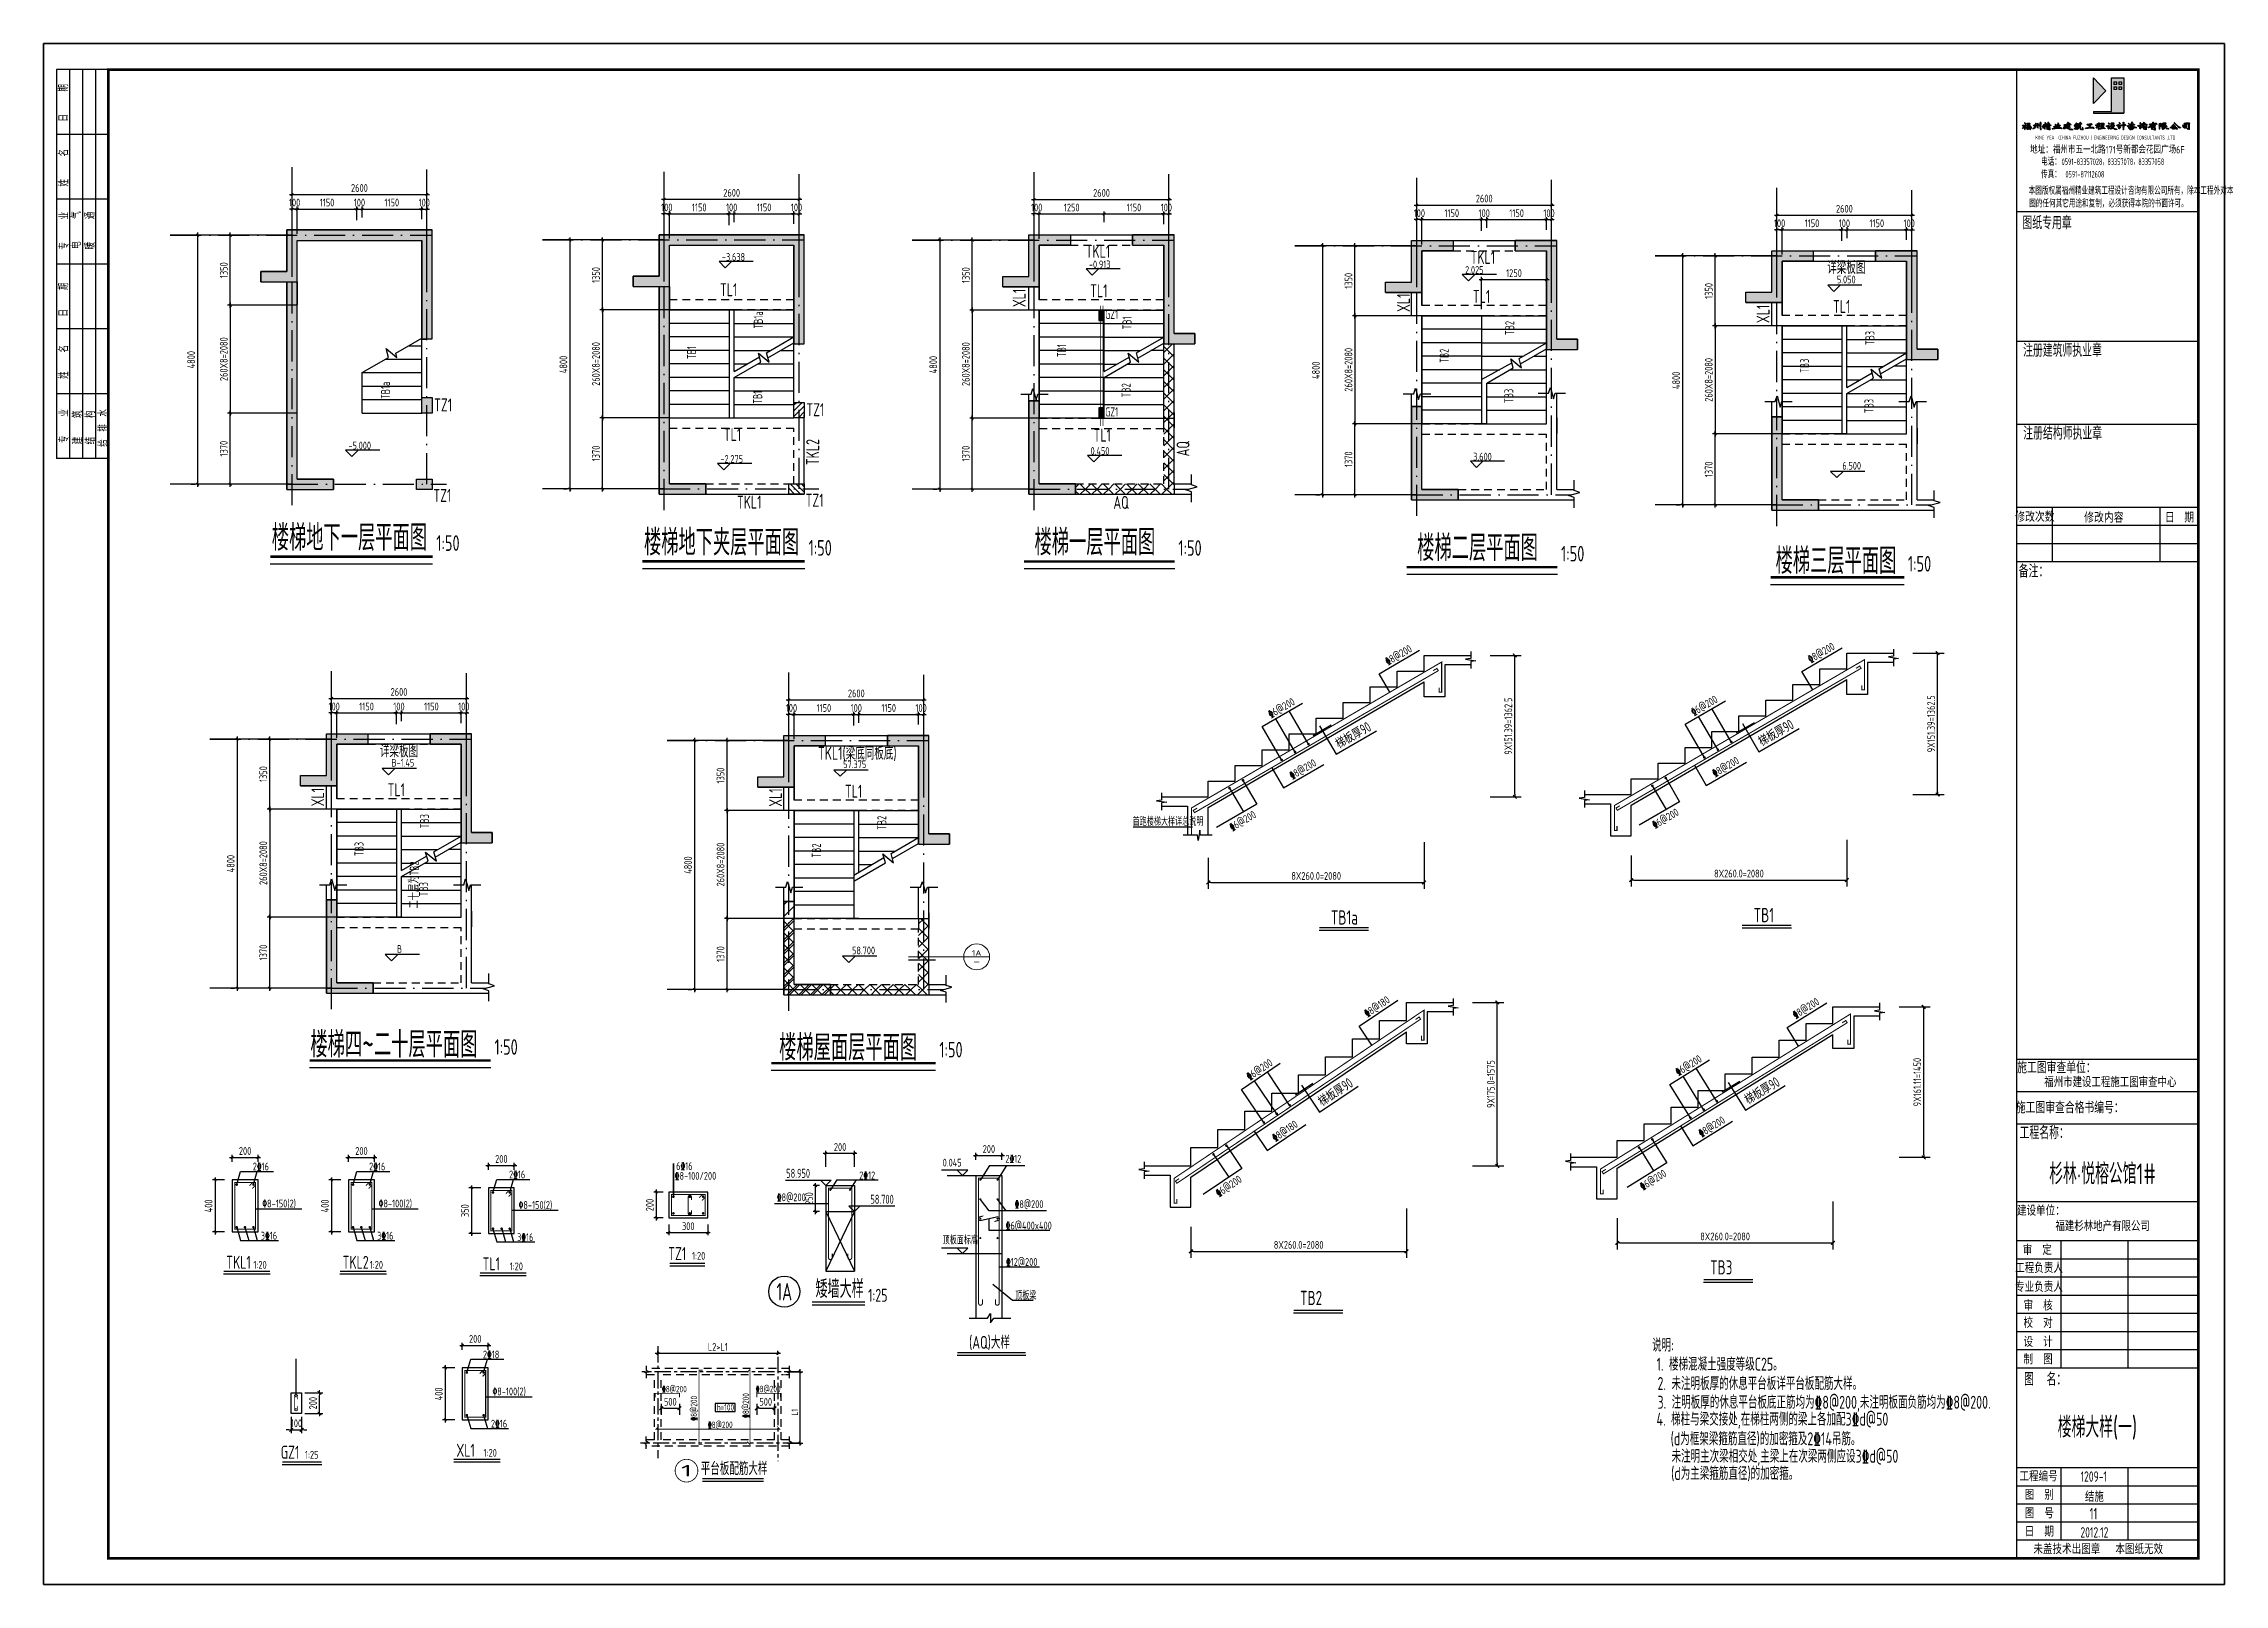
# Model space of a CAD drawing. Extents: x 580289 to 1106878, y -144605 to 78052.
# Drawn here: x 753814 to 837914, y -144391 to -84991 of the extents above; entities that cross this region are included whole.
import ezdxf
from ezdxf.enums import TextEntityAlignment as Align

# ---------------------------------------------------------------- set-up
doc = ezdxf.new("R2010")
doc.units = 0
doc.header["$LTSCALE"] = 100
for name, pattern in [('2', [18.5, 12, -3, 0.5, -3]), ('3', [5, 3, -2]), ('CENTER', [2, 1.25, -0.25, 0.25, -0.25]), ('CONTINOUS', [0]), ('DASH', [0.35, 0.25, -0.1]), ('DASH_1_100', [5, 3, -2])]:
    doc.linetypes.add(name, pattern=pattern)
doc.layers.get('0').update_dxf_attribs({"linetype": 'CONTINUOUS'})
doc.layers.get('Defpoints').update_dxf_attribs({"linetype": 'CONTINUOUS'})
for name, color, linetype in [('AXIS', 3, 'CONTINUOUS'), ('BBAR', 1, 'CONTINUOUS'), ('BDIM', 3, 'CONTINUOUS'), ('BSET', 2, 'CONTINUOUS'), ('b板厚标注', 6, 'CONTINUOUS'), ('b板标注', 6, 'CONTINUOUS'), ('CBAR', 1, 'CONTINUOUS'), ('CDIM', 3, 'CONTINUOUS'), ('COLU', 7, 'CONTINUOUS'), ('CSET', 2, 'CONTINUOUS'), ('DIM', 3, 'CONTINUOUS'), ('DIM_ELEV', 3, 'CONTINUOUS'), ('DIM_SYMB', 3, 'CONTINUOUS'), ('gz', 100, 'CONTINUOUS'), ('HATCH', 254, 'CONTINUOUS'), ('louti$0$stair', 2, 'CONTINUOUS'), ('PAXIS', 253, 'CENTER'), ('PUB_TEXT', 7, 'CONTINUOUS'), ('STAIR', 2, 'CONTINUOUS'), ('TEXT', 2, 'CONTINUOUS'), ('THICK', 6, 'CONTINUOUS'), ('THIN', 7, 'CONTINUOUS'), ('tm', 7, 'CONTINUOUS'), ('T图框', 7, 'CONTINUOUS'), ('分析', 4, 'CONTINUOUS'), ('图框', 254, 'CONTINUOUS'), ('支座钢筋', 1, 'CONTINUOUS'), ('构件名称', 6, 'CONTINUOUS'), ('柱', 2, 'CONTINUOUS'), ('梁', 4, 'CONTINUOUS'), ('梁__虚线', 4, 'DASH_1_100'), ('梁虚线', 134, '3'), ('结-柱', 4, 'CONTINUOUS'), ('网格', 253, '2')]:
    doc.layers.add(name, color=color, linetype=linetype)
for name, color, linetype, lineweight in [('DIM_IDEN', 1, 'CONTINUOUS', 18), ('REIN', 6, 'CONTINUOUS', 18), ('Z-详图标注', 3, 'CONTINUOUS', 18)]:
    doc.layers.add(name, color=color, linetype=linetype, lineweight=lineweight)
doc.styles.add('_TCH_AXIS', font='tssdeng.shx', dxfattribs={"width": 0.7, "bigfont": 'tssdchn.shx'})
doc.styles.add('_TCH_LABEL', font='tssdeng.shx', dxfattribs={"width": 0.7, "bigfont": 'tssdchn.shx'})
doc.styles.add('COMPLEX', font='tssdeng.shx', dxfattribs={"width": 0.7, "bigfont": 'tssdchn.shx'})
doc.styles.add('DX', font='tssdeng.shx', dxfattribs={"width": 0.7, "bigfont": 'tssdchn.shx'})
doc.styles.add('HZ', font='tssdeng.shx', dxfattribs={"width": 0.7, "bigfont": 'tssdchn.shx'})
doc.styles.add('HZTXT', font='tssdeng.shx', dxfattribs={"width": 0.7, "bigfont": 'tssdchn.shx'})
doc.styles.add('HZTXT2', font='tssdeng.shx', dxfattribs={"width": 0.7, "bigfont": 'tssdchn.shx'})
doc.styles.get("Standard").update_dxf_attribs({"font": 'tssdeng.shx', "width": 0.7, "bigfont": 'tssdchn.shx'})
doc.styles.add('TCCAD_Dimension', font='Tssdeng.shx', dxfattribs={"width": 0.7, "bigfont": 'tssdchn.shx'})
doc.styles.add('TK', font='tssdeng.shx', dxfattribs={"width": 0.7, "bigfont": 'tssdchn.shx'})
doc.styles.add('TSSD_Dimension', font='Tssdeng.shx', dxfattribs={"width": 0.7, "bigfont": 'tssdchn.shx'})
doc.dimstyles.new('TCCAD_25_100', dxfattribs={"dimtxt": 300, "dimasz": 100, "dimexe": 125, "dimexo": 125, "dimgap": 100, "dimtad": 1, "dimdec": 0, "dimlfac": 0.25, "dimzin": 0, "dimdsep": 46, "dimtxsty": 'TCCAD_Dimension', "dimblk": '_TCDBK25_100', "dimcen": 0, "dimclrt": 7, "dimadec": 0, "dimazin": 0, "dimtfac": 1, "dimtdec": 0, "dimtix": 1, "dimtmove": 2, "dimatfit": 3, "dimfxl": 1, "dimtolj": 1, "dimtzin": 0, "dimarcsym": 0})
doc.dimstyles.new('TSSD_100_100', dxfattribs={"dimtxt": 300, "dimasz": 100, "dimexe": 100, "dimexo": 250, "dimgap": 100, "dimtad": 1, "dimdec": 0, "dimzin": 0, "dimdsep": 46, "dimtxsty": 'TSSD_Dimension', "dimblk": 'ARCHTICK', "dimcen": 0, "dimdle": 100, "dimclrt": 7, "dimadec": 0, "dimazin": 0, "dimtfac": 1, "dimtdec": 0, "dimtix": 1, "dimtmove": 2, "dimatfit": 3, "dimfxl": 1, "dimtolj": 1, "dimtzin": 0, "dimarcsym": 0})
doc.dimstyles.new('TSSD_100_100$0', dxfattribs={"dimtxt": 300, "dimasz": 100, "dimexe": 250, "dimexo": 250, "dimgap": 100, "dimtad": 1, "dimdec": 0, "dimzin": 0, "dimdsep": 46, "dimtxsty": 'TSSD_Dimension', "dimblk": '_TSDBK', "dimblk1": '_TSDBK', "dimblk2": '_TSDBK', "dimsah": 1, "dimcen": 0, "dimclrt": 7, "dimadec": 0, "dimazin": 0, "dimtfac": 1, "dimtdec": 0, "dimtix": 1, "dimtmove": 2, "dimatfit": 3, "dimldrblk": '_TSDBK', "dimfxl": 1, "dimtolj": 1, "dimtzin": 0, "dimarcsym": 0})
doc.dimstyles.new('TSSD_50_100', dxfattribs={"dimtxt": 300, "dimasz": 100, "dimexe": 100, "dimexo": 250, "dimgap": 100, "dimtad": 1, "dimdec": 0, "dimlfac": 0.5, "dimzin": 0, "dimdsep": 46, "dimtxsty": 'TSSD_Dimension', "dimblk": 'ARCHTICK', "dimcen": 0, "dimdle": 100, "dimclrt": 7, "dimadec": 0, "dimazin": 0, "dimtfac": 1, "dimtdec": 0, "dimtix": 1, "dimtmove": 2, "dimatfit": 3, "dimfxl": 1, "dimtolj": 1, "dimtzin": 0, "dimarcsym": 0})
pattern_1 = [(45, (-90793.67, 427.32), (-224.5064, 224.5064), []), (135, (-90793.67, 427.32), (-224.5064, -224.5064), [])]

msp = doc.modelspace()

# ---------------------------------------------------------------- texts
at = {"color": 4, "width": 0.7}
msp.add_text('杉林·悦榕公馆1#', height=800, dxfattribs=at).set_placement((833214.7, -128519.6), align=Align.MIDDLE)
at = {"layer": 'BDIM', "width": 0.7}
for s, height, p in [('2\x8416', 300, (761879.3, -128431.7)), ('2\x8416', 300, (766366, -128431.7)), ('2\x8416', 300, (771762.5, -128739.1)), ('\x828-150(2)', 300, (762250.1, -129857.7)), ('\x828-100(2)', 300, (766736.8, -129857.7)), ('\x828-150(2)', 300, (772133.3, -129915.2)), ('3\x8416', 300, (762188.7, -131098.4)), ('3\x8416', 300, (766675.4, -131098.4)), ('3\x8416', 300, (772071.9, -131155.9)), ('矮墙大样', 700, (783579.5, -133350)), ('2\x8418', 300, (770755.3, -135677.3)), ('\x828-100(2)', 300, (771126.1, -137103.3)), ('2%%13216', 300, (771064.8, -138344))]:
    msp.add_text(s, height=height, dxfattribs=at).set_placement(p)
at = {"layer": 'BSET', "color": 4, "width": 0.7}
for s, p in [('TKL1', (760857.3, -132225.6)), ('TKL2', (765344.1, -132225.6)), ('TL1', (770740.5, -132283)), ('TZ1', (777901.6, -131889.2)), ('GZ1', (762960.2, -139547.7)), ('XL1', (769733.4, -139471.2))]:
    msp.add_text(s, height=500, dxfattribs=at).set_placement(p)
at = {"layer": 'b板厚标注', "width": 0.7}
msp.add_text('h=100', height=250, dxfattribs=at).set_placement((779774.8, -137691.6))
at = {"layer": 'b板标注', "width": 0.7}
for s, height, p in [('\x848@200', 250, (777658.2, -136986.6)), ('\x848@200', 250, (781275.5, -136983.4)), ('\x848@200', 250, (779427.5, -138362.3)), ('平台板配筋大样', 500, (779157, -140177.6))]:
    msp.add_text(s, height=height, dxfattribs=at).set_placement(p)
for s, p in [('\x848@200', (779018.3, -138083.2)), ('\x848@200', (781018.5, -137976.2)), ('L1', (782906, -137879.1))]:
    msp.add_text(s, height=250, rotation=90, dxfattribs=at).set_placement(p)
at = {"layer": 'b板标注'}
for tag, height, style, width, p, p2 in [('1A', 672, 'COMPLEX', 0.644841, (782078.7, -133441.9), (782678.7, -133441.9)), ('1', 437.5, '_TCH_AXIS', 2.888889, (778387.2, -140226), (778824.7, -140226))]:
    msp.add_attdef(tag, text='1', height=height, dxfattribs=dict(at, style=style, width=width)).set_placement(p, p2, align=Align.FIT)
at = {"layer": 'CSET', "color": 4, "width": 0.7}
for s, p in [('1:20', (761903.9, -132223.6)), ('1:20', (766390.6, -132223.6)), ('1:20', (771787.1, -132281)), ('1:20', (778818.7, -131876.4, 690.8)), ('1:25', (763892.5, -139543.6)), ('1:20', (770780, -139469.2))]:
    msp.add_text(s, height=300, dxfattribs=at).set_placement(p)
at = {"layer": 'DIM_IDEN', "color": 7, "style": '_TCH_LABEL'}
for s, height, width, p, p2 in [('1A', 215.81, 1.227778, (789612.6, -120156), (789979.4, -120156)), ('-', 242.4, 1.637037, (789658.6, -120490.1), (789933.4, -120490.1))]:
    msp.add_text(s, height=height, dxfattribs=dict(at, width=width)).set_placement(p, p2, align=Align.FIT)
at = {"layer": 'gz', "width": 0.7}
for p in [(768873.2, -99170.1), (783227.5, -99354.2), (768843.7, -102660.6), (783197.9, -102844.8)]:
    msp.add_text('TZ1', height=500, dxfattribs=at).set_placement(p)
at = {"layer": 'louti$0$stair', "color": 4, "width": 0.7}
for s, p in [('TB1a', (781551.6, -95977.6)), ('TB1', (795769.8, -96006.8)), ('TB2', (810527.4, -96224.9)), ('TB1', (778975.4, -97151.4)), ('TB1', (793246.5, -97076.7)), ('TB3', (824418.4, -96615.1)), ('TB2', (808004.1, -97294.9)), ('TB3', (821895.1, -97685)), ('TB1a', (767172.2, -98689.2)), ('TB2', (795734, -98628.1)), ('TB3', (810491.6, -98846.2)), ('TB1', (781526.5, -98873.3)), ('TB3', (824382.6, -99236.4)), ('TB3', (768676.3, -115244.4)), ('TB2', (786312.6, -115301.3)), ('TB3', (766152.9, -116314.4)), ('TB2', (783789.3, -116371.2)), ('二十层为TB2', (768281.8, -118336.9)), ('TB3', (768640.4, -117865.7))]:
    msp.add_text(s, height=350, rotation=90, dxfattribs=at).set_placement(p)
at = {"layer": 'PUB_TEXT', "width": 0.7}
for s, p in [('-3.638', (779971.7, -93364)), ('-0.913', (794124.6, -93650.2)), ('2.025', (808631.8, -93866.1)), ('5.050', (822969.8, -94234.7)), ('-5.000', (765570.5, -100633.9)), ('-2.275', (779914.4, -101149.9)), ('0.450', (794188.3, -100843.7)), ('3.600', (808945.9, -101061.8)), ('6.500', (823180.6, -101413.9)), ('B-1.45', (767227.7, -112864)), ('57.375', (784647.1, -112923.3)), ('B', (767438.5, -120043.2)), ('58.700', (784987.9, -120100.1))]:
    msp.add_text(s, height=297.5, dxfattribs=at).set_placement(p)
at = {"layer": 'STAIR', "width": 0.7}
for s, height, rotation, p in [('\x848@200', 300, 30.210926, (805657.1, -108969.7)), ('\x848@200', 300, 30.210926, (821961.3, -108878.4)), ('\x846@200', 300, 30.210926, (801147.7, -111008.2)), ('\x846@200', 300, 30.210926, (817451.9, -110917)), ('梯板厚90', 400, 30.210926, (803779.8, -112198.8)), ('梯板厚90', 400, 30.210926, (820084, -112107.5)), ('\x848@200', 300, 30.210926, (801966.1, -113370.6)), ('\x848@200', 300, 30.210926, (818270.4, -113279.3)), ('\x846@200', 300, 30.210926, (799649.9, -115360.3)), ('\x846@200', 300, 30.210926, (815954.2, -115269)), ('\x848@180', 300, 33.943587, (804864.6, -122539.8)), ('\x848@200', 300, 31.784584, (821378.7, -122597.1)), ('\x846@200', 300, 33.943587, (800327.6, -124973.2)), ('\x846@200', 300, 31.784584, (816857.6, -124798.1)), ('梯板厚90', 400, 33.943587, (803130.3, -125992.7)), ('梯板厚90', 400, 31.784584, (819561.5, -125919.9)), ('\x848@180', 300, 33.943587, (801313.6, -127336.1)), ('\x848@200', 300, 31.784584, (817746.7, -127162.1)), ('\x846@200', 300, 31.784584, (815489.5, -129212.5)), ('\x846@200', 300, 33.943587, (799139.3, -129467.3))]:
    msp.add_text(s, height=height, rotation=rotation, dxfattribs=at).set_placement(p)
at = {"layer": 'STAIR', "color": 6, "width": 0.7}
msp.add_text('首跑楼梯大样详总说明', height=300, dxfattribs=at).set_placement((795811.2, -115142.7))
at = {"layer": 'STAIR', "color": 4, "width": 0.7}
for s, p in [('TB1a', (803455.1, -118954.7)), ('TB1', (819759.4, -118863.4)), ('TB3', (818080, -132444.1)), ('TB2', (802268, -133625))]:
    msp.add_text(s, height=550, dxfattribs=at).set_placement(p)
at = {"layer": 'TEXT', "color": 3, "ltscale": 99, "width": 0.7}
for p in [(794752.6, -95602.8), (794752.6, -99362.8)]:
    msp.add_text('GZ1', height=350, dxfattribs=at).set_placement(p)
at = {"layer": 'TEXT', "width": 0.7}
for s, height, p in [('1:25', 500, (785609.9, -133496.3)), ('说明:', 500, (815842.7, -135418.4)), ('1. 楼梯混凝土强度等级C25。', 500, (816017.5, -136152.6)), ('3. 注明板厚的休息平台板底正筋均为\x848@200,未注明板面负筋均为\x848@200.', 500, (816051.7, -137620.5, 2763.3)), ('2. 未注明板厚的休息平台板详平台板配筋大样。', 500, (816053, -136896.7)), ('4. 梯柱与梁交接处,在梯柱两侧的梁上各加配3\x84d@50', 500, (816013.9, -138271.1, 2072.5)), ('(d为框架梁箍筋直径)的加密箍及2\x8414吊筋。', 500, (816558.9, -139028.2, 2072.5)), ('未注明主次梁相交处,主梁上在次梁两侧应设3\x84d@50', 500, (816593.7, -139701.9, 2072.5)), ('(d为主梁箍筋直径)的加密箍。', 500, (816577, -140364.8, 2072.5)), ('11', 450, (832715.8, -141892))]:
    msp.add_text(s, height=height, dxfattribs=at).set_placement(p)
msp.add_text('(AQ)大样', height=500, dxfattribs=at).set_placement((790291.9, -135310.7), align=Align.CENTER)
at = {"layer": 'TEXT', "text_generation_flag": 6, "width": 0.7}
msp.add_text('楼梯大样(一)', height=800, rotation=180, dxfattribs=at).set_placement((831487.6, -138731.8))
at = {"layer": 'tm', "width": 0.7}
for s, rotation, p in [('58.950', 360, (782911.3, -128543.6, 1381.6)), ('58.700', 0, (786147.7, -129543.8, 1381.6))]:
    msp.add_text(s, height=350, rotation=rotation, dxfattribs=at).set_placement(p, align=Align.MIDDLE)
at = {"layer": '分析', "linetype": 'DASH', "ltscale": 20, "width": 0.7}
for s, height, p in [('楼梯地下一层平面图', 1000, (762612.7, -104538.8)), ('1:50', 600, (768958.6, -104545.9)), ('楼梯地下夹层平面图', 1000, (776966.9, -104722.9)), ('1:50', 600, (783312.9, -104730.1)), ('楼梯一层平面图', 1000, (792027.1, -104717.2)), ('1:50', 600, (797576.4, -104735.7)), ('楼梯二层平面图', 1000, (806784.6, -104935.3)), ('1:50', 600, (812334, -104953.8)), ('楼梯三层平面图', 1000, (820605.1, -105432.1)), ('1:50', 600, (825709.7, -105344)), ('楼梯四~二十层平面图', 1000, (764101.2, -124079.6)), ('1:50', 600, (771201.3, -123973.3)), ('楼梯屋面层平面图', 1000, (782178, -124196.6)), ('1:50', 600, (788356.9, -124075.9))]:
    msp.add_text(s, height=height, rotation=360, dxfattribs=at).set_placement(p)
at = {"layer": '柱', "width": 0.7}
for s, p in [('2\x8412', (790903.4, -128130.8)), ('\x848-100/200', (778154.4, -128793.2, 690.8)), ('6\x8416', (778208.3, -128414.4, 690.8)), ('2%%13212', (785267.2, -128772.6)), ('0.045', (788483.7, -128282.4)), ('%%1328@200', (782092.3, -129619)), ('\x848@200', (791260.9, -129883.6)), ('顶板面标高', (788483.7, -131282.4)), ('\x846@400x400', (790918.8, -130707.3)), ('\x8412@200', (790928.9, -132112)), ('顶板梁', (791283.4, -133414.1))]:
    msp.add_text(s, height=300, dxfattribs=at).set_placement(p)
at = {"layer": '梁__虚线', "ltscale": 2, "width": 0.7}
for s, p in [('TKL1', (794000.7, -93248.6)), ('TKL1', (808843.4, -93483.6)), ('详梁板图', (822597.6, -93871.8)), ('TL1', (779897.3, -94728.8)), ('TL1', (794171.3, -94769.1)), ('TL1', (808928.9, -94987.2)), ('TL1', (822819.9, -95377.4)), ('TL1', (780046.5, -100312.3)), ('TL1', (794304.1, -100335.8)), ('TKL1', (780550.7, -102918.1)), ('AQ', (795069.3, -102929.7)), ('详梁板图', (766784.1, -112507.8)), ('TKL1(梁底同板底)', (783675.6, -112599.4)), ('TL1', (767077.7, -114006.8)), ('TL1', (784714.1, -114063.6))]:
    msp.add_text(s, height=500, dxfattribs=at).set_placement(p)
for s, p in [('XL1', (791686.5, -95150.2)), ('XL1', (806506.5, -95335.4)), ('XL1', (820373.9, -95764.8)), ('TKL2', (783722.2, -101241.9)), ('AQ', (798004.1, -100905.7)), ('XL1', (764631.8, -114394.1)), ('XL1', (782288.2, -114409))]:
    msp.add_text(s, height=500, rotation=90, dxfattribs=at).set_placement(p)

# ---------------------------------------------------------------- blocks, each defined once
blk = doc.blocks.new('_ArchTick')
at = {"color": 0, "linetype": 'ByBlock', "const_width": 0.4}
blk.add_lwpolyline([(-0.5, -0.5), (0.5, 0.5)], dxfattribs=at)
blk = doc.blocks.new('*D1257')
at = {"layer": 'Defpoints', "color": 0}
for p in [(768593, -90807), (763393, -91576), (768593, -91576)]:
    blk.add_point(p, dxfattribs=at)
at = {"layer": 'DIM', "color": 0, "lineweight": -2}
for p, q in [((763293, -90807), (768693, -90807)), ((763393, -91326), (763393, -90707)), ((768593, -91326), (768593, -90707))]:
    blk.add_line(p, q, dxfattribs=at)
at = {"layer": 'DIM', "color": 0, "lineweight": -2, "xscale": 100, "yscale": 100, "zscale": 100, "rotation": 180}
blk.add_blockref('_ArchTick', (763393, -90807), dxfattribs=at)
at = {"layer": 'DIM', "color": 0, "lineweight": -2, "xscale": 100, "yscale": 100, "zscale": 100}
blk.add_blockref('_ArchTick', (768593, -90807), dxfattribs=at)
at = {"layer": 'DIM', "color": 7, "insert": (765993, -90557), "char_height": 300, "attachment_point": 5, "style": 'TSSD_Dimension'}
blk.add_mtext('\\A1;2600', dxfattribs=at)
blk = doc.blocks.new('*D1258')
at = {"layer": 'Defpoints', "color": 0}
for p in [(759754, -92376), (759754, -101976), (759754, -101976)]:
    blk.add_point(p, dxfattribs=at)
at = {"layer": 'DIM', "color": 0, "lineweight": -2}
for p, q in [((759504, -92376), (759654, -92376)), ((759754, -92276), (759754, -102076)), ((759504, -101976), (759654, -101976))]:
    blk.add_line(p, q, dxfattribs=at)
at = {"layer": 'DIM', "color": 0, "lineweight": -2, "xscale": 100, "yscale": 100, "zscale": 100}
for p, rotation in [((759754, -92376), 90), ((759754, -101976), 270)]:
    blk.add_blockref('_ArchTick', p, dxfattribs=dict(at, rotation=rotation))
at = {"layer": 'DIM', "color": 7, "insert": (759504, -97176), "char_height": 300, "attachment_point": 5, "rotation": 90, "style": 'TSSD_Dimension'}
blk.add_mtext('\\A1;4800', dxfattribs=at)
blk = doc.blocks.new('*D1259')
at = {"layer": 'Defpoints', "color": 0}
for p in [(763393, -91369), (763393, -92576), (763593, -92576)]:
    blk.add_point(p, dxfattribs=at)
at = {"layer": 'DIM', "color": 0, "lineweight": -2}
for p, q in [((763393, -91369), (763293, -91369)), ((763393, -92326), (763393, -91269)), ((763593, -91369), (763393, -91369)), ((763593, -92326), (763593, -91269)), ((763593, -91369), (763693, -91369))]:
    blk.add_line(p, q, dxfattribs=at)
at = {"layer": 'DIM', "color": 0, "lineweight": -2, "xscale": 100, "yscale": 100, "zscale": 100}
blk.add_blockref('_ArchTick', (763393, -91369), dxfattribs=at)
at = {"layer": 'DIM', "color": 0, "lineweight": -2, "xscale": 100, "yscale": 100, "zscale": 100, "rotation": 180}
blk.add_blockref('_ArchTick', (763593, -91369), dxfattribs=at)
at = {"layer": 'DIM', "color": 7, "insert": (763493, -91119), "char_height": 300, "attachment_point": 5, "style": 'TSSD_Dimension'}
blk.add_mtext('\\A1;100', dxfattribs=at)
blk = doc.blocks.new('*D1260')
at = {"layer": 'Defpoints', "color": 0}
for p in [(765893, -91369), (765893, -92050), (763593, -92576)]:
    blk.add_point(p, dxfattribs=at)
at = {"layer": 'DIM', "color": 0, "lineweight": -2}
for p, q in [((763493, -91369), (765993, -91369)), ((763593, -92326), (763593, -91269)), ((765893, -91800), (765893, -91269))]:
    blk.add_line(p, q, dxfattribs=at)
at = {"layer": 'DIM', "color": 0, "lineweight": -2, "xscale": 100, "yscale": 100, "zscale": 100, "rotation": 180}
blk.add_blockref('_ArchTick', (763593, -91369), dxfattribs=at)
at = {"layer": 'DIM', "color": 0, "lineweight": -2, "xscale": 100, "yscale": 100, "zscale": 100}
blk.add_blockref('_ArchTick', (765893, -91369), dxfattribs=at)
at = {"layer": 'DIM', "color": 7, "insert": (764743, -91119), "char_height": 300, "attachment_point": 5, "style": 'TSSD_Dimension'}
blk.add_mtext('\\A1;1150', dxfattribs=at)
blk = doc.blocks.new('*D1261')
at = {"layer": 'Defpoints', "color": 0}
for p in [(766093, -91369), (765893, -91926), (766093, -91939)]:
    blk.add_point(p, dxfattribs=at)
at = {"layer": 'DIM', "color": 0, "lineweight": -2}
for p, q in [((765893, -91369), (765793, -91369)), ((765893, -91676), (765893, -91269)), ((765893, -91369), (766093, -91369)), ((766093, -91689), (766093, -91269)), ((766093, -91369), (766193, -91369))]:
    blk.add_line(p, q, dxfattribs=at)
at = {"layer": 'DIM', "color": 0, "lineweight": -2, "xscale": 100, "yscale": 100, "zscale": 100}
blk.add_blockref('_ArchTick', (765893, -91369), dxfattribs=at)
at = {"layer": 'DIM', "color": 0, "lineweight": -2, "xscale": 100, "yscale": 100, "zscale": 100, "rotation": 180}
blk.add_blockref('_ArchTick', (766093, -91369), dxfattribs=at)
at = {"layer": 'DIM', "color": 7, "insert": (765993, -91119), "char_height": 300, "attachment_point": 5, "style": 'TSSD_Dimension'}
blk.add_mtext('\\A1;100', dxfattribs=at)
blk = doc.blocks.new('*D1262')
at = {"layer": 'Defpoints', "color": 0}
for p in [(768393, -91369), (766093, -91939), (768393, -92010)]:
    blk.add_point(p, dxfattribs=at)
at = {"layer": 'DIM', "color": 0, "lineweight": -2}
for p, q in [((765993, -91369), (768493, -91369)), ((766093, -91689), (766093, -91269)), ((768393, -91760), (768393, -91269))]:
    blk.add_line(p, q, dxfattribs=at)
at = {"layer": 'DIM', "color": 0, "lineweight": -2, "xscale": 100, "yscale": 100, "zscale": 100, "rotation": 180}
blk.add_blockref('_ArchTick', (766093, -91369), dxfattribs=at)
at = {"layer": 'DIM', "color": 0, "lineweight": -2, "xscale": 100, "yscale": 100, "zscale": 100}
blk.add_blockref('_ArchTick', (768393, -91369), dxfattribs=at)
at = {"layer": 'DIM', "color": 7, "insert": (767243, -91119), "char_height": 300, "attachment_point": 5, "style": 'TSSD_Dimension'}
blk.add_mtext('\\A1;1150', dxfattribs=at)
blk = doc.blocks.new('*D1263')
at = {"layer": 'Defpoints', "color": 0}
for p in [(768593, -91369), (768393, -91949), (768593, -91982)]:
    blk.add_point(p, dxfattribs=at)
at = {"layer": 'DIM', "color": 0, "lineweight": -2}
for p, q in [((768393, -91369), (768293, -91369)), ((768393, -91699), (768393, -91269)), ((768393, -91369), (768593, -91369)), ((768593, -91732), (768593, -91269)), ((768593, -91369), (768693, -91369))]:
    blk.add_line(p, q, dxfattribs=at)
at = {"layer": 'DIM', "color": 0, "lineweight": -2, "xscale": 100, "yscale": 100, "zscale": 100}
blk.add_blockref('_ArchTick', (768393, -91369), dxfattribs=at)
at = {"layer": 'DIM', "color": 0, "lineweight": -2, "xscale": 100, "yscale": 100, "zscale": 100, "rotation": 180}
blk.add_blockref('_ArchTick', (768593, -91369), dxfattribs=at)
at = {"layer": 'DIM', "color": 7, "insert": (768493, -91119), "char_height": 300, "attachment_point": 5, "style": 'TSSD_Dimension'}
blk.add_mtext('\\A1;100', dxfattribs=at)
blk = doc.blocks.new('*D1264')
at = {"layer": 'Defpoints', "color": 0}
for p in [(761011, -99236), (763393, -99236), (763393, -101976)]:
    blk.add_point(p, dxfattribs=at)
at = {"layer": 'DIM', "color": 0, "lineweight": -2}
for p, q in [((763143, -99236), (760911, -99236)), ((761011, -102076), (761011, -99136)), ((763143, -101976), (760911, -101976))]:
    blk.add_line(p, q, dxfattribs=at)
at = {"layer": 'DIM', "color": 0, "lineweight": -2, "xscale": 100, "yscale": 100, "zscale": 100}
for p, rotation in [((761011, -99236), 90), ((761011, -101976), 270)]:
    blk.add_blockref('_ArchTick', p, dxfattribs=dict(at, rotation=rotation))
at = {"layer": 'DIM', "color": 7, "insert": (760761, -100606), "char_height": 300, "attachment_point": 5, "rotation": 90, "style": 'TSSD_Dimension'}
blk.add_mtext('\\A1;1370', dxfattribs=at)
blk = doc.blocks.new('*D1265')
at = {"layer": 'Defpoints', "color": 0}
for p in [(763850, -95076), (761011, -99236), (763850, -99236)]:
    blk.add_point(p, dxfattribs=at)
at = {"layer": 'DIM', "color": 0, "lineweight": -2}
for p, q in [((761011, -94976), (761011, -99336)), ((763600, -95076), (760911, -95076)), ((763600, -99236), (760911, -99236))]:
    blk.add_line(p, q, dxfattribs=at)
at = {"layer": 'DIM', "color": 0, "lineweight": -2, "xscale": 100, "yscale": 100, "zscale": 100}
for p, rotation in [((761011, -95076), 90), ((761011, -99236), 270)]:
    blk.add_blockref('_ArchTick', p, dxfattribs=dict(at, rotation=rotation))
at = {"layer": 'DIM', "color": 7, "insert": (760761, -97156), "char_height": 300, "attachment_point": 5, "rotation": 90, "style": 'TSSD_Dimension'}
blk.add_mtext('\\A1;260X8=2080', dxfattribs=at)
blk = doc.blocks.new('*D1266')
at = {"layer": 'Defpoints', "color": 0}
for p in [(761011, -92376), (763393, -92376), (763393, -95076)]:
    blk.add_point(p, dxfattribs=at)
at = {"layer": 'DIM', "color": 0, "lineweight": -2}
for p, q in [((763143, -92376), (760911, -92376)), ((761011, -95176), (761011, -92276)), ((763143, -95076), (760911, -95076))]:
    blk.add_line(p, q, dxfattribs=at)
at = {"layer": 'DIM', "color": 0, "lineweight": -2, "xscale": 100, "yscale": 100, "zscale": 100}
for p, rotation in [((761011, -92376), 90), ((761011, -95076), 270)]:
    blk.add_blockref('_ArchTick', p, dxfattribs=dict(at, rotation=rotation))
at = {"layer": 'DIM', "color": 7, "insert": (760761, -93726), "char_height": 300, "attachment_point": 5, "rotation": 90, "style": 'TSSD_Dimension'}
blk.add_mtext('\\A1;1350', dxfattribs=at)
blk = doc.blocks.new('*D1267')
at = {"layer": 'Defpoints', "color": 0}
for p in [(782948, -90991), (777748, -91760), (782948, -91760)]:
    blk.add_point(p, dxfattribs=at)
at = {"layer": 'DIM', "color": 0, "lineweight": -2}
for p, q in [((777648, -90991), (783048, -90991)), ((777748, -91510), (777748, -90891)), ((782948, -91510), (782948, -90891))]:
    blk.add_line(p, q, dxfattribs=at)
at = {"layer": 'DIM', "color": 0, "lineweight": -2, "xscale": 100, "yscale": 100, "zscale": 100, "rotation": 180}
blk.add_blockref('_ArchTick', (777748, -90991), dxfattribs=at)
at = {"layer": 'DIM', "color": 0, "lineweight": -2, "xscale": 100, "yscale": 100, "zscale": 100}
blk.add_blockref('_ArchTick', (782948, -90991), dxfattribs=at)
at = {"layer": 'DIM', "color": 7, "insert": (780348, -90741), "char_height": 300, "attachment_point": 5, "style": 'TSSD_Dimension'}
blk.add_mtext('\\A1;2600', dxfattribs=at)
blk = doc.blocks.new('*D1229')
at = {"layer": 'Defpoints', "color": 0}
for p in [(774108, -92560), (774108, -102160), (774108, -102160)]:
    blk.add_point(p, dxfattribs=at)
at = {"layer": 'DIM', "color": 0, "lineweight": -2}
for p, q in [((774108, -92460), (774108, -102260)), ((773858, -92560), (774008, -92560)), ((773858, -102160), (774008, -102160))]:
    blk.add_line(p, q, dxfattribs=at)
at = {"layer": 'DIM', "color": 0, "lineweight": -2, "xscale": 100, "yscale": 100, "zscale": 100}
for p, rotation in [((774108, -92560), 90), ((774108, -102160), 270)]:
    blk.add_blockref('_ArchTick', p, dxfattribs=dict(at, rotation=rotation))
at = {"layer": 'DIM', "color": 7, "insert": (773858, -97360), "char_height": 300, "attachment_point": 5, "rotation": 90, "style": 'TSSD_Dimension'}
blk.add_mtext('\\A1;4800', dxfattribs=at)
blk = doc.blocks.new('*D1230')
at = {"layer": 'Defpoints', "color": 0}
for p in [(777748, -91554), (777748, -92760), (777948, -92760)]:
    blk.add_point(p, dxfattribs=at)
at = {"layer": 'DIM', "color": 0, "lineweight": -2}
for p, q in [((777748, -91554), (777648, -91554)), ((777748, -92510), (777748, -91454)), ((777948, -91554), (777748, -91554)), ((777948, -92510), (777948, -91454)), ((777948, -91554), (778048, -91554))]:
    blk.add_line(p, q, dxfattribs=at)
at = {"layer": 'DIM', "color": 0, "lineweight": -2, "xscale": 100, "yscale": 100, "zscale": 100}
blk.add_blockref('_ArchTick', (777748, -91554), dxfattribs=at)
at = {"layer": 'DIM', "color": 0, "lineweight": -2, "xscale": 100, "yscale": 100, "zscale": 100, "rotation": 180}
blk.add_blockref('_ArchTick', (777948, -91554), dxfattribs=at)
at = {"layer": 'DIM', "color": 7, "insert": (777848, -91304), "char_height": 300, "attachment_point": 5, "style": 'TSSD_Dimension'}
blk.add_mtext('\\A1;100', dxfattribs=at)
blk = doc.blocks.new('*D1231')
at = {"layer": 'Defpoints', "color": 0}
for p in [(780248, -91554), (780248, -92234), (777948, -92760)]:
    blk.add_point(p, dxfattribs=at)
at = {"layer": 'DIM', "color": 0, "lineweight": -2}
for p, q in [((777848, -91554), (780348, -91554)), ((777948, -92510), (777948, -91454)), ((780248, -91984), (780248, -91454))]:
    blk.add_line(p, q, dxfattribs=at)
at = {"layer": 'DIM', "color": 0, "lineweight": -2, "xscale": 100, "yscale": 100, "zscale": 100, "rotation": 180}
blk.add_blockref('_ArchTick', (777948, -91554), dxfattribs=at)
at = {"layer": 'DIM', "color": 0, "lineweight": -2, "xscale": 100, "yscale": 100, "zscale": 100}
blk.add_blockref('_ArchTick', (780248, -91554), dxfattribs=at)
at = {"layer": 'DIM', "color": 7, "insert": (779098, -91304), "char_height": 300, "attachment_point": 5, "style": 'TSSD_Dimension'}
blk.add_mtext('\\A1;1150', dxfattribs=at)
blk = doc.blocks.new('*D1232')
at = {"layer": 'Defpoints', "color": 0}
for p in [(780448, -91554), (780248, -92110), (780448, -92123)]:
    blk.add_point(p, dxfattribs=at)
at = {"layer": 'DIM', "color": 0, "lineweight": -2}
for p, q in [((780248, -91554), (780148, -91554)), ((780248, -91860), (780248, -91454)), ((780248, -91554), (780448, -91554)), ((780448, -91873), (780448, -91454)), ((780448, -91554), (780548, -91554))]:
    blk.add_line(p, q, dxfattribs=at)
at = {"layer": 'DIM', "color": 0, "lineweight": -2, "xscale": 100, "yscale": 100, "zscale": 100}
blk.add_blockref('_ArchTick', (780248, -91554), dxfattribs=at)
at = {"layer": 'DIM', "color": 0, "lineweight": -2, "xscale": 100, "yscale": 100, "zscale": 100, "rotation": 180}
blk.add_blockref('_ArchTick', (780448, -91554), dxfattribs=at)
at = {"layer": 'DIM', "color": 7, "insert": (780348, -91304), "char_height": 300, "attachment_point": 5, "style": 'TSSD_Dimension'}
blk.add_mtext('\\A1;100', dxfattribs=at)
blk = doc.blocks.new('*D1233')
at = {"layer": 'Defpoints', "color": 0}
for p in [(782748, -91554), (780448, -92123), (782748, -92194)]:
    blk.add_point(p, dxfattribs=at)
at = {"layer": 'DIM', "color": 0, "lineweight": -2}
for p, q in [((780348, -91554), (782848, -91554)), ((780448, -91873), (780448, -91454)), ((782748, -91944), (782748, -91454))]:
    blk.add_line(p, q, dxfattribs=at)
at = {"layer": 'DIM', "color": 0, "lineweight": -2, "xscale": 100, "yscale": 100, "zscale": 100, "rotation": 180}
blk.add_blockref('_ArchTick', (780448, -91554), dxfattribs=at)
at = {"layer": 'DIM', "color": 0, "lineweight": -2, "xscale": 100, "yscale": 100, "zscale": 100}
blk.add_blockref('_ArchTick', (782748, -91554), dxfattribs=at)
at = {"layer": 'DIM', "color": 7, "insert": (781598, -91304), "char_height": 300, "attachment_point": 5, "style": 'TSSD_Dimension'}
blk.add_mtext('\\A1;1150', dxfattribs=at)
blk = doc.blocks.new('*D1234')
at = {"layer": 'Defpoints', "color": 0}
for p in [(782948, -91554), (782748, -92133), (782948, -92166)]:
    blk.add_point(p, dxfattribs=at)
at = {"layer": 'DIM', "color": 0, "lineweight": -2}
for p, q in [((782748, -91554), (782648, -91554)), ((782748, -91883), (782748, -91454)), ((782748, -91554), (782948, -91554)), ((782948, -91916), (782948, -91454)), ((782948, -91554), (783048, -91554))]:
    blk.add_line(p, q, dxfattribs=at)
at = {"layer": 'DIM', "color": 0, "lineweight": -2, "xscale": 100, "yscale": 100, "zscale": 100}
blk.add_blockref('_ArchTick', (782748, -91554), dxfattribs=at)
at = {"layer": 'DIM', "color": 0, "lineweight": -2, "xscale": 100, "yscale": 100, "zscale": 100, "rotation": 180}
blk.add_blockref('_ArchTick', (782948, -91554), dxfattribs=at)
at = {"layer": 'DIM', "color": 7, "insert": (782848, -91304), "char_height": 300, "attachment_point": 5, "style": 'TSSD_Dimension'}
blk.add_mtext('\\A1;100', dxfattribs=at)
blk = doc.blocks.new('*D1235')
at = {"layer": 'Defpoints', "color": 0}
for p in [(775365, -99420), (777748, -99420), (777748, -102160)]:
    blk.add_point(p, dxfattribs=at)
at = {"layer": 'DIM', "color": 0, "lineweight": -2}
for p, q in [((777498, -99420), (775265, -99420)), ((775365, -102260), (775365, -99320)), ((777498, -102160), (775265, -102160))]:
    blk.add_line(p, q, dxfattribs=at)
at = {"layer": 'DIM', "color": 0, "lineweight": -2, "xscale": 100, "yscale": 100, "zscale": 100}
for p, rotation in [((775365, -99420), 90), ((775365, -102160), 270)]:
    blk.add_blockref('_ArchTick', p, dxfattribs=dict(at, rotation=rotation))
at = {"layer": 'DIM', "color": 7, "insert": (775115, -100790), "char_height": 300, "attachment_point": 5, "rotation": 90, "style": 'TSSD_Dimension'}
blk.add_mtext('\\A1;1370', dxfattribs=at)
blk = doc.blocks.new('*D1236')
at = {"layer": 'Defpoints', "color": 0}
for p in [(778204, -95260), (775365, -99420), (778204, -99420)]:
    blk.add_point(p, dxfattribs=at)
at = {"layer": 'DIM', "color": 0, "lineweight": -2}
for p, q in [((777954, -95260), (775265, -95260)), ((775365, -95160), (775365, -99520)), ((777954, -99420), (775265, -99420))]:
    blk.add_line(p, q, dxfattribs=at)
at = {"layer": 'DIM', "color": 0, "lineweight": -2, "xscale": 100, "yscale": 100, "zscale": 100}
for p, rotation in [((775365, -95260), 90), ((775365, -99420), 270)]:
    blk.add_blockref('_ArchTick', p, dxfattribs=dict(at, rotation=rotation))
at = {"layer": 'DIM', "color": 7, "insert": (775115, -97340), "char_height": 300, "attachment_point": 5, "rotation": 90, "style": 'TSSD_Dimension'}
blk.add_mtext('\\A1;260X8=2080', dxfattribs=at)
blk = doc.blocks.new('*D1237')
at = {"layer": 'Defpoints', "color": 0}
for p in [(775365, -92560), (777748, -92560), (777748, -95260)]:
    blk.add_point(p, dxfattribs=at)
at = {"layer": 'DIM', "color": 0, "lineweight": -2}
for p, q in [((775365, -95360), (775365, -92460)), ((777498, -92560), (775265, -92560)), ((777498, -95260), (775265, -95260))]:
    blk.add_line(p, q, dxfattribs=at)
at = {"layer": 'DIM', "color": 0, "lineweight": -2, "xscale": 100, "yscale": 100, "zscale": 100}
for p, rotation in [((775365, -92560), 90), ((775365, -95260), 270)]:
    blk.add_blockref('_ArchTick', p, dxfattribs=dict(at, rotation=rotation))
at = {"layer": 'DIM', "color": 7, "insert": (775115, -93910), "char_height": 300, "attachment_point": 5, "rotation": 90, "style": 'TSSD_Dimension'}
blk.add_mtext('\\A1;1350', dxfattribs=at)
blk = doc.blocks.new('*D1238')
at = {"layer": 'BDIM', "color": 0, "lineweight": -2}
for p, q in [((770866, -128240), (772066, -128240)), ((770966, -128413), (770966, -128140)), ((771966, -128413), (771966, -128140))]:
    blk.add_line(p, q, dxfattribs=at)
at = {"layer": 'Defpoints', "color": 0}
for p in [(770966, -128663), (771966, -128240), (771966, -128663)]:
    blk.add_point(p, dxfattribs=at)
at = {"layer": 'BDIM', "color": 0, "lineweight": -2, "xscale": 100, "yscale": 100, "zscale": 100, "rotation": 180}
blk.add_blockref('_ArchTick', (770966, -128240), dxfattribs=at)
at = {"layer": 'BDIM', "color": 0, "lineweight": -2, "xscale": 100, "yscale": 100, "zscale": 100}
blk.add_blockref('_ArchTick', (771966, -128240), dxfattribs=at)
at = {"layer": 'BDIM', "color": 7, "insert": (771466, -127990), "char_height": 300, "attachment_point": 5, "style": 'TSSD_Dimension'}
blk.add_mtext('\\A1;200', dxfattribs=at)
blk = doc.blocks.new('*D1239')
at = {"layer": 'BDIM', "color": 0, "lineweight": -2}
for p, q in [((770673, -129108), (770210, -129108)), ((770310, -129008), (770310, -130958)), ((770673, -130858), (770210, -130858))]:
    blk.add_line(p, q, dxfattribs=at)
at = {"layer": 'Defpoints', "color": 0}
for p in [(770923, -129108), (770310, -130858), (770923, -130858)]:
    blk.add_point(p, dxfattribs=at)
at = {"layer": 'BDIM', "color": 0, "lineweight": -2, "xscale": 100, "yscale": 100, "zscale": 100}
for p, rotation in [((770310, -129108), 90), ((770310, -130858), 270)]:
    blk.add_blockref('_ArchTick', p, dxfattribs=dict(at, rotation=rotation))
at = {"layer": 'BDIM', "color": 7, "insert": (770060, -129983), "char_height": 300, "attachment_point": 5, "rotation": 90, "style": 'TSSD_Dimension'}
blk.add_mtext('\\A1;350', dxfattribs=at)
blk = doc.blocks.new('*D1240')
at = {"layer": 'CDIM', "color": 0, "lineweight": -2}
for p, q in [((777824, -130831), (779524, -130831)), ((777924, -130515), (777924, -130931)), ((779424, -130515), (779424, -130931))]:
    blk.add_line(p, q, dxfattribs=at)
at = {"layer": 'Defpoints', "color": 0}
for p in [(777924, -130265), (779424, -130265), (779424, -130831)]:
    blk.add_point(p, dxfattribs=at)
at = {"layer": 'CDIM', "color": 0, "lineweight": -2, "xscale": 100, "yscale": 100, "zscale": 100, "rotation": 180}
blk.add_blockref('_ArchTick', (777924, -130831), dxfattribs=at)
at = {"layer": 'CDIM', "color": 0, "lineweight": -2, "xscale": 100, "yscale": 100, "zscale": 100}
blk.add_blockref('_ArchTick', (779424, -130831), dxfattribs=at)
at = {"layer": 'CDIM', "color": 7, "insert": (778674, -130581), "char_height": 300, "attachment_point": 5, "style": 'TSSD_Dimension'}
blk.add_mtext('\\A1;300', dxfattribs=at)
blk = doc.blocks.new('*D1241')
at = {"layer": 'CDIM', "color": 0, "lineweight": -2}
for p, q in [((777712, -129265), (777340, -129265)), ((777440, -129165), (777440, -130365)), ((777712, -130265), (777340, -130265))]:
    blk.add_line(p, q, dxfattribs=at)
at = {"layer": 'Defpoints', "color": 0}
for p in [(777962, -129265), (777440, -130265), (777962, -130265)]:
    blk.add_point(p, dxfattribs=at)
at = {"layer": 'CDIM', "color": 0, "lineweight": -2, "xscale": 100, "yscale": 100, "zscale": 100}
for p, rotation in [((777440, -129265), 90), ((777440, -130265), 270)]:
    blk.add_blockref('_ArchTick', p, dxfattribs=dict(at, rotation=rotation))
at = {"layer": 'CDIM', "color": 7, "insert": (777190, -129765), "char_height": 300, "attachment_point": 5, "rotation": 90, "style": 'TSSD_Dimension'}
blk.add_mtext('\\A1;200', dxfattribs=at)
blk = doc.blocks.new('*D1242')
at = {"layer": 'Defpoints', "color": 0}
for p in [(797211, -90997), (792011, -91766), (797211, -91766)]:
    blk.add_point(p, dxfattribs=at)
at = {"layer": 'DIM', "color": 0, "lineweight": -2}
for p, q in [((791911, -90997), (797311, -90997)), ((792011, -91516), (792011, -90897)), ((797211, -91516), (797211, -90897))]:
    blk.add_line(p, q, dxfattribs=at)
at = {"layer": 'DIM', "color": 0, "lineweight": -2, "xscale": 100, "yscale": 100, "zscale": 100, "rotation": 180}
blk.add_blockref('_ArchTick', (792011, -90997), dxfattribs=at)
at = {"layer": 'DIM', "color": 0, "lineweight": -2, "xscale": 100, "yscale": 100, "zscale": 100}
blk.add_blockref('_ArchTick', (797211, -90997), dxfattribs=at)
at = {"layer": 'DIM', "color": 7, "insert": (794611, -90747), "char_height": 300, "attachment_point": 5, "style": 'TSSD_Dimension'}
blk.add_mtext('\\A1;2600', dxfattribs=at)
blk = doc.blocks.new('*D1243')
at = {"layer": 'Defpoints', "color": 0}
for p in [(788372, -92566), (788372, -102166), (788372, -102166)]:
    blk.add_point(p, dxfattribs=at)
at = {"layer": 'DIM', "color": 0, "lineweight": -2}
for p, q in [((788372, -92466), (788372, -102266)), ((788122, -92566), (788272, -92566)), ((788122, -102166), (788272, -102166))]:
    blk.add_line(p, q, dxfattribs=at)
at = {"layer": 'DIM', "color": 0, "lineweight": -2, "xscale": 100, "yscale": 100, "zscale": 100}
for p, rotation in [((788372, -92566), 90), ((788372, -102166), 270)]:
    blk.add_blockref('_ArchTick', p, dxfattribs=dict(at, rotation=rotation))
at = {"layer": 'DIM', "color": 7, "insert": (788122, -97366), "char_height": 300, "attachment_point": 5, "rotation": 90, "style": 'TSSD_Dimension'}
blk.add_mtext('\\A1;4800', dxfattribs=at)
blk = doc.blocks.new('*D1244')
at = {"layer": 'Defpoints', "color": 0}
for p in [(792011, -91559), (792011, -92766), (792211, -92766)]:
    blk.add_point(p, dxfattribs=at)
at = {"layer": 'DIM', "color": 0, "lineweight": -2}
for p, q in [((792011, -91559), (791911, -91559)), ((792011, -92516), (792011, -91459)), ((792211, -91559), (792011, -91559)), ((792211, -92516), (792211, -91459)), ((792211, -91559), (792311, -91559))]:
    blk.add_line(p, q, dxfattribs=at)
at = {"layer": 'DIM', "color": 0, "lineweight": -2, "xscale": 100, "yscale": 100, "zscale": 100}
blk.add_blockref('_ArchTick', (792011, -91559), dxfattribs=at)
at = {"layer": 'DIM', "color": 0, "lineweight": -2, "xscale": 100, "yscale": 100, "zscale": 100, "rotation": 180}
blk.add_blockref('_ArchTick', (792211, -91559), dxfattribs=at)
at = {"layer": 'DIM', "color": 7, "insert": (792111, -91309), "char_height": 300, "attachment_point": 5, "style": 'TSSD_Dimension'}
blk.add_mtext('\\A1;100', dxfattribs=at)
blk = doc.blocks.new('*D1245')
at = {"layer": 'Defpoints', "color": 0}
for p in [(794711, -91559), (794711, -92129), (792211, -92766)]:
    blk.add_point(p, dxfattribs=at)
at = {"layer": 'DIM', "color": 0, "lineweight": -2}
for p, q in [((792111, -91559), (794811, -91559)), ((792211, -92516), (792211, -91459)), ((794711, -91879), (794711, -91459))]:
    blk.add_line(p, q, dxfattribs=at)
at = {"layer": 'DIM', "color": 0, "lineweight": -2, "xscale": 100, "yscale": 100, "zscale": 100, "rotation": 180}
blk.add_blockref('_ArchTick', (792211, -91559), dxfattribs=at)
at = {"layer": 'DIM', "color": 0, "lineweight": -2, "xscale": 100, "yscale": 100, "zscale": 100}
blk.add_blockref('_ArchTick', (794711, -91559), dxfattribs=at)
at = {"layer": 'DIM', "color": 7, "insert": (793461, -91309), "char_height": 300, "attachment_point": 5, "style": 'TSSD_Dimension'}
blk.add_mtext('\\A1;1250', dxfattribs=at)
blk = doc.blocks.new('*D1246')
at = {"layer": 'Defpoints', "color": 0}
for p in [(797011, -91559), (794711, -92129), (797011, -92199)]:
    blk.add_point(p, dxfattribs=at)
at = {"layer": 'DIM', "color": 0, "lineweight": -2}
for p, q in [((794611, -91559), (797111, -91559)), ((794711, -91879), (794711, -91459)), ((797011, -91949), (797011, -91459))]:
    blk.add_line(p, q, dxfattribs=at)
at = {"layer": 'DIM', "color": 0, "lineweight": -2, "xscale": 100, "yscale": 100, "zscale": 100, "rotation": 180}
blk.add_blockref('_ArchTick', (794711, -91559), dxfattribs=at)
at = {"layer": 'DIM', "color": 0, "lineweight": -2, "xscale": 100, "yscale": 100, "zscale": 100}
blk.add_blockref('_ArchTick', (797011, -91559), dxfattribs=at)
at = {"layer": 'DIM', "color": 7, "insert": (795861, -91309), "char_height": 300, "attachment_point": 5, "style": 'TSSD_Dimension'}
blk.add_mtext('\\A1;1150', dxfattribs=at)
blk = doc.blocks.new('*D1247')
at = {"layer": 'Defpoints', "color": 0}
for p in [(797211, -91559), (797011, -92139), (797211, -92172)]:
    blk.add_point(p, dxfattribs=at)
at = {"layer": 'DIM', "color": 0, "lineweight": -2}
for p, q in [((797011, -91559), (796911, -91559)), ((797011, -91889), (797011, -91459)), ((797011, -91559), (797211, -91559)), ((797211, -91922), (797211, -91459)), ((797211, -91559), (797311, -91559))]:
    blk.add_line(p, q, dxfattribs=at)
at = {"layer": 'DIM', "color": 0, "lineweight": -2, "xscale": 100, "yscale": 100, "zscale": 100}
blk.add_blockref('_ArchTick', (797011, -91559), dxfattribs=at)
at = {"layer": 'DIM', "color": 0, "lineweight": -2, "xscale": 100, "yscale": 100, "zscale": 100, "rotation": 180}
blk.add_blockref('_ArchTick', (797211, -91559), dxfattribs=at)
at = {"layer": 'DIM', "color": 7, "insert": (797111, -91309), "char_height": 300, "attachment_point": 5, "style": 'TSSD_Dimension'}
blk.add_mtext('\\A1;100', dxfattribs=at)
blk = doc.blocks.new('*D1248')
at = {"layer": 'BDIM', "color": 0, "lineweight": -2}
for p, q in [((760983, -127933), (762183, -127933)), ((761083, -128106), (761083, -127833)), ((762083, -128106), (762083, -127833))]:
    blk.add_line(p, q, dxfattribs=at)
at = {"layer": 'Defpoints', "color": 0}
for p in [(761083, -128356), (762083, -127933), (762083, -128356)]:
    blk.add_point(p, dxfattribs=at)
at = {"layer": 'BDIM', "color": 0, "lineweight": -2, "xscale": 100, "yscale": 100, "zscale": 100, "rotation": 180}
blk.add_blockref('_ArchTick', (761083, -127933), dxfattribs=at)
at = {"layer": 'BDIM', "color": 0, "lineweight": -2, "xscale": 100, "yscale": 100, "zscale": 100}
blk.add_blockref('_ArchTick', (762083, -127933), dxfattribs=at)
at = {"layer": 'BDIM', "color": 7, "insert": (761583, -127683), "char_height": 300, "attachment_point": 5, "style": 'TSSD_Dimension'}
blk.add_mtext('\\A1;200', dxfattribs=at)
blk = doc.blocks.new('*D1249')
at = {"layer": 'BDIM', "color": 0, "lineweight": -2}
for p, q in [((760790, -128800), (760326, -128800)), ((760426, -128700), (760426, -130900)), ((760790, -130800), (760326, -130800))]:
    blk.add_line(p, q, dxfattribs=at)
at = {"layer": 'Defpoints', "color": 0}
for p in [(761040, -128800), (760426, -130800), (761040, -130800)]:
    blk.add_point(p, dxfattribs=at)
at = {"layer": 'BDIM', "color": 0, "lineweight": -2, "xscale": 100, "yscale": 100, "zscale": 100}
for p, rotation in [((760426, -128800), 90), ((760426, -130800), 270)]:
    blk.add_blockref('_ArchTick', p, dxfattribs=dict(at, rotation=rotation))
at = {"layer": 'BDIM', "color": 7, "insert": (760176, -129800), "char_height": 300, "attachment_point": 5, "rotation": 90, "style": 'TSSD_Dimension'}
blk.add_mtext('\\A1;400', dxfattribs=at)
blk = doc.blocks.new('*D1250')
at = {"layer": 'Defpoints', "color": 0}
for p in [(811969, -91215), (806769, -91984), (811969, -91984)]:
    blk.add_point(p, dxfattribs=at)
at = {"layer": 'DIM', "color": 0, "lineweight": -2}
for p, q in [((806669, -91215), (812069, -91215)), ((806769, -91734), (806769, -91115)), ((811969, -91734), (811969, -91115))]:
    blk.add_line(p, q, dxfattribs=at)
at = {"layer": 'DIM', "color": 0, "lineweight": -2, "xscale": 100, "yscale": 100, "zscale": 100, "rotation": 180}
blk.add_blockref('_ArchTick', (806769, -91215), dxfattribs=at)
at = {"layer": 'DIM', "color": 0, "lineweight": -2, "xscale": 100, "yscale": 100, "zscale": 100}
blk.add_blockref('_ArchTick', (811969, -91215), dxfattribs=at)
at = {"layer": 'DIM', "color": 7, "insert": (809369, -90965), "char_height": 300, "attachment_point": 5, "style": 'TSSD_Dimension'}
blk.add_mtext('\\A1;2600', dxfattribs=at)
blk = doc.blocks.new('*D1251')
at = {"layer": 'Defpoints', "color": 0}
for p in [(803129, -92784), (803129, -102384), (803129, -102384)]:
    blk.add_point(p, dxfattribs=at)
at = {"layer": 'DIM', "color": 0, "lineweight": -2}
for p, q in [((802879, -92784), (803029, -92784)), ((803129, -92684), (803129, -102484)), ((802879, -102384), (803029, -102384))]:
    blk.add_line(p, q, dxfattribs=at)
at = {"layer": 'DIM', "color": 0, "lineweight": -2, "xscale": 100, "yscale": 100, "zscale": 100}
for p, rotation in [((803129, -92784), 90), ((803129, -102384), 270)]:
    blk.add_blockref('_ArchTick', p, dxfattribs=dict(at, rotation=rotation))
at = {"layer": 'DIM', "color": 7, "insert": (802879, -97584), "char_height": 300, "attachment_point": 5, "rotation": 90, "style": 'TSSD_Dimension'}
blk.add_mtext('\\A1;4800', dxfattribs=at)
blk = doc.blocks.new('*D1252')
at = {"layer": 'Defpoints', "color": 0}
for p in [(806769, -91777), (806769, -92984), (806969, -92984)]:
    blk.add_point(p, dxfattribs=at)
at = {"layer": 'DIM', "color": 0, "lineweight": -2}
for p, q in [((806769, -91777), (806669, -91777)), ((806769, -92734), (806769, -91677)), ((806969, -91777), (806769, -91777)), ((806969, -92734), (806969, -91677)), ((806969, -91777), (807069, -91777))]:
    blk.add_line(p, q, dxfattribs=at)
at = {"layer": 'DIM', "color": 0, "lineweight": -2, "xscale": 100, "yscale": 100, "zscale": 100}
blk.add_blockref('_ArchTick', (806769, -91777), dxfattribs=at)
at = {"layer": 'DIM', "color": 0, "lineweight": -2, "xscale": 100, "yscale": 100, "zscale": 100, "rotation": 180}
blk.add_blockref('_ArchTick', (806969, -91777), dxfattribs=at)
at = {"layer": 'DIM', "color": 7, "insert": (806869, -91527), "char_height": 300, "attachment_point": 5, "style": 'TSSD_Dimension'}
blk.add_mtext('\\A1;100', dxfattribs=at)
blk = doc.blocks.new('*D1253')
at = {"layer": 'Defpoints', "color": 0}
for p in [(809269, -91777), (809269, -92458), (806969, -92984)]:
    blk.add_point(p, dxfattribs=at)
at = {"layer": 'DIM', "color": 0, "lineweight": -2}
for p, q in [((806869, -91777), (809369, -91777)), ((806969, -92734), (806969, -91677)), ((809269, -92208), (809269, -91677))]:
    blk.add_line(p, q, dxfattribs=at)
at = {"layer": 'DIM', "color": 0, "lineweight": -2, "xscale": 100, "yscale": 100, "zscale": 100, "rotation": 180}
blk.add_blockref('_ArchTick', (806969, -91777), dxfattribs=at)
at = {"layer": 'DIM', "color": 0, "lineweight": -2, "xscale": 100, "yscale": 100, "zscale": 100}
blk.add_blockref('_ArchTick', (809269, -91777), dxfattribs=at)
at = {"layer": 'DIM', "color": 7, "insert": (808119, -91527), "char_height": 300, "attachment_point": 5, "style": 'TSSD_Dimension'}
blk.add_mtext('\\A1;1150', dxfattribs=at)
blk = doc.blocks.new('*D1254')
at = {"layer": 'Defpoints', "color": 0}
for p in [(809269, -92334), (809469, -91777), (809469, -92347)]:
    blk.add_point(p, dxfattribs=at)
at = {"layer": 'DIM', "color": 0, "lineweight": -2}
for p, q in [((809269, -91777), (809169, -91777)), ((809269, -92084), (809269, -91677)), ((809269, -91777), (809469, -91777)), ((809469, -92097), (809469, -91677)), ((809469, -91777), (809569, -91777))]:
    blk.add_line(p, q, dxfattribs=at)
at = {"layer": 'DIM', "color": 0, "lineweight": -2, "xscale": 100, "yscale": 100, "zscale": 100}
blk.add_blockref('_ArchTick', (809269, -91777), dxfattribs=at)
at = {"layer": 'DIM', "color": 0, "lineweight": -2, "xscale": 100, "yscale": 100, "zscale": 100, "rotation": 180}
blk.add_blockref('_ArchTick', (809469, -91777), dxfattribs=at)
at = {"layer": 'DIM', "color": 7, "insert": (809369, -91527), "char_height": 300, "attachment_point": 5, "style": 'TSSD_Dimension'}
blk.add_mtext('\\A1;100', dxfattribs=at)
blk = doc.blocks.new('*D1255')
at = {"layer": 'Defpoints', "color": 0}
for p in [(809469, -92347), (811769, -91777), (811769, -92418)]:
    blk.add_point(p, dxfattribs=at)
at = {"layer": 'DIM', "color": 0, "lineweight": -2}
for p, q in [((809369, -91777), (811869, -91777)), ((809469, -92097), (809469, -91677)), ((811769, -92168), (811769, -91677))]:
    blk.add_line(p, q, dxfattribs=at)
at = {"layer": 'DIM', "color": 0, "lineweight": -2, "xscale": 100, "yscale": 100, "zscale": 100, "rotation": 180}
blk.add_blockref('_ArchTick', (809469, -91777), dxfattribs=at)
at = {"layer": 'DIM', "color": 0, "lineweight": -2, "xscale": 100, "yscale": 100, "zscale": 100}
blk.add_blockref('_ArchTick', (811769, -91777), dxfattribs=at)
at = {"layer": 'DIM', "color": 7, "insert": (810619, -91527), "char_height": 300, "attachment_point": 5, "style": 'TSSD_Dimension'}
blk.add_mtext('\\A1;1150', dxfattribs=at)
blk = doc.blocks.new('*D1256')
at = {"layer": 'Defpoints', "color": 0}
for p in [(811769, -92357), (811969, -91777), (811969, -92390)]:
    blk.add_point(p, dxfattribs=at)
at = {"layer": 'DIM', "color": 0, "lineweight": -2}
for p, q in [((811769, -91777), (811669, -91777)), ((811769, -92107), (811769, -91677)), ((811769, -91777), (811969, -91777)), ((811969, -92140), (811969, -91677)), ((811969, -91777), (812069, -91777))]:
    blk.add_line(p, q, dxfattribs=at)
at = {"layer": 'DIM', "color": 0, "lineweight": -2, "xscale": 100, "yscale": 100, "zscale": 100}
blk.add_blockref('_ArchTick', (811769, -91777), dxfattribs=at)
at = {"layer": 'DIM', "color": 0, "lineweight": -2, "xscale": 100, "yscale": 100, "zscale": 100, "rotation": 180}
blk.add_blockref('_ArchTick', (811969, -91777), dxfattribs=at)
at = {"layer": 'DIM', "color": 7, "insert": (811869, -91527), "char_height": 300, "attachment_point": 5, "style": 'TSSD_Dimension'}
blk.add_mtext('\\A1;100', dxfattribs=at)
blk = doc.blocks.new('*D1268')
at = {"layer": 'Defpoints', "color": 0}
for p in [(764918, -111003), (770118, -110235), (770118, -111003)]:
    blk.add_point(p, dxfattribs=at)
at = {"layer": 'DIM', "color": 0, "lineweight": -2}
for p, q in [((764918, -110753), (764918, -110135)), ((770118, -110753), (770118, -110135)), ((764818, -110235), (770218, -110235))]:
    blk.add_line(p, q, dxfattribs=at)
at = {"layer": 'DIM', "color": 0, "lineweight": -2, "xscale": 100, "yscale": 100, "zscale": 100, "rotation": 180}
blk.add_blockref('_ArchTick', (764918, -110235), dxfattribs=at)
at = {"layer": 'DIM', "color": 0, "lineweight": -2, "xscale": 100, "yscale": 100, "zscale": 100}
blk.add_blockref('_ArchTick', (770118, -110235), dxfattribs=at)
at = {"layer": 'DIM', "color": 7, "insert": (767518, -109985), "char_height": 300, "attachment_point": 5, "style": 'TSSD_Dimension'}
blk.add_mtext('\\A1;2600', dxfattribs=at)
blk = doc.blocks.new('*D1269')
at = {"layer": 'Defpoints', "color": 0}
for p in [(761278, -111803), (761278, -121403), (761278, -121403)]:
    blk.add_point(p, dxfattribs=at)
at = {"layer": 'DIM', "color": 0, "lineweight": -2}
for p, q in [((761028, -111803), (761178, -111803)), ((761278, -111703), (761278, -121503)), ((761028, -121403), (761178, -121403))]:
    blk.add_line(p, q, dxfattribs=at)
at = {"layer": 'DIM', "color": 0, "lineweight": -2, "xscale": 100, "yscale": 100, "zscale": 100}
for p, rotation in [((761278, -111803), 90), ((761278, -121403), 270)]:
    blk.add_blockref('_ArchTick', p, dxfattribs=dict(at, rotation=rotation))
at = {"layer": 'DIM', "color": 7, "insert": (761028, -116603), "char_height": 300, "attachment_point": 5, "rotation": 90, "style": 'TSSD_Dimension'}
blk.add_mtext('\\A1;4800', dxfattribs=at)
blk = doc.blocks.new('*D1270')
at = {"layer": 'Defpoints', "color": 0}
for p in [(764918, -110797), (764918, -112003), (765118, -112003)]:
    blk.add_point(p, dxfattribs=at)
at = {"layer": 'DIM', "color": 0, "lineweight": -2}
for p, q in [((764918, -110797), (764818, -110797)), ((764918, -111753), (764918, -110697)), ((765118, -110797), (764918, -110797)), ((765118, -111753), (765118, -110697)), ((765118, -110797), (765218, -110797))]:
    blk.add_line(p, q, dxfattribs=at)
at = {"layer": 'DIM', "color": 0, "lineweight": -2, "xscale": 100, "yscale": 100, "zscale": 100}
blk.add_blockref('_ArchTick', (764918, -110797), dxfattribs=at)
at = {"layer": 'DIM', "color": 0, "lineweight": -2, "xscale": 100, "yscale": 100, "zscale": 100, "rotation": 180}
blk.add_blockref('_ArchTick', (765118, -110797), dxfattribs=at)
at = {"layer": 'DIM', "color": 7, "insert": (765018, -110547), "char_height": 300, "attachment_point": 5, "style": 'TSSD_Dimension'}
blk.add_mtext('\\A1;100', dxfattribs=at)
blk = doc.blocks.new('*D1271')
at = {"layer": 'Defpoints', "color": 0}
for p in [(767418, -110797), (767418, -111477), (765118, -112003)]:
    blk.add_point(p, dxfattribs=at)
at = {"layer": 'DIM', "color": 0, "lineweight": -2}
for p, q in [((765018, -110797), (767518, -110797)), ((765118, -111753), (765118, -110697)), ((767418, -111227), (767418, -110697))]:
    blk.add_line(p, q, dxfattribs=at)
at = {"layer": 'DIM', "color": 0, "lineweight": -2, "xscale": 100, "yscale": 100, "zscale": 100, "rotation": 180}
blk.add_blockref('_ArchTick', (765118, -110797), dxfattribs=at)
at = {"layer": 'DIM', "color": 0, "lineweight": -2, "xscale": 100, "yscale": 100, "zscale": 100}
blk.add_blockref('_ArchTick', (767418, -110797), dxfattribs=at)
at = {"layer": 'DIM', "color": 7, "insert": (766268, -110547), "char_height": 300, "attachment_point": 5, "style": 'TSSD_Dimension'}
blk.add_mtext('\\A1;1150', dxfattribs=at)
blk = doc.blocks.new('*D1272')
at = {"layer": 'Defpoints', "color": 0}
for p in [(767618, -110797), (767418, -111354), (767618, -111367)]:
    blk.add_point(p, dxfattribs=at)
at = {"layer": 'DIM', "color": 0, "lineweight": -2}
for p, q in [((767418, -110797), (767318, -110797)), ((767418, -111104), (767418, -110697)), ((767418, -110797), (767618, -110797)), ((767618, -111117), (767618, -110697)), ((767618, -110797), (767718, -110797))]:
    blk.add_line(p, q, dxfattribs=at)
at = {"layer": 'DIM', "color": 0, "lineweight": -2, "xscale": 100, "yscale": 100, "zscale": 100}
blk.add_blockref('_ArchTick', (767418, -110797), dxfattribs=at)
at = {"layer": 'DIM', "color": 0, "lineweight": -2, "xscale": 100, "yscale": 100, "zscale": 100, "rotation": 180}
blk.add_blockref('_ArchTick', (767618, -110797), dxfattribs=at)
at = {"layer": 'DIM', "color": 7, "insert": (767518, -110547), "char_height": 300, "attachment_point": 5, "style": 'TSSD_Dimension'}
blk.add_mtext('\\A1;100', dxfattribs=at)
blk = doc.blocks.new('*D1273')
at = {"layer": 'Defpoints', "color": 0}
for p in [(769918, -110797), (767618, -111367), (769918, -111437)]:
    blk.add_point(p, dxfattribs=at)
at = {"layer": 'DIM', "color": 0, "lineweight": -2}
for p, q in [((767518, -110797), (770018, -110797)), ((767618, -111117), (767618, -110697)), ((769918, -111187), (769918, -110697))]:
    blk.add_line(p, q, dxfattribs=at)
at = {"layer": 'DIM', "color": 0, "lineweight": -2, "xscale": 100, "yscale": 100, "zscale": 100, "rotation": 180}
blk.add_blockref('_ArchTick', (767618, -110797), dxfattribs=at)
at = {"layer": 'DIM', "color": 0, "lineweight": -2, "xscale": 100, "yscale": 100, "zscale": 100}
blk.add_blockref('_ArchTick', (769918, -110797), dxfattribs=at)
at = {"layer": 'DIM', "color": 7, "insert": (768768, -110547), "char_height": 300, "attachment_point": 5, "style": 'TSSD_Dimension'}
blk.add_mtext('\\A1;1150', dxfattribs=at)
blk = doc.blocks.new('*D1274')
at = {"layer": 'Defpoints', "color": 0}
for p in [(770118, -110797), (769918, -111377), (770118, -111409)]:
    blk.add_point(p, dxfattribs=at)
at = {"layer": 'DIM', "color": 0, "lineweight": -2}
for p, q in [((769918, -110797), (769818, -110797)), ((769918, -111127), (769918, -110697)), ((769918, -110797), (770118, -110797)), ((770118, -111159), (770118, -110697)), ((770118, -110797), (770218, -110797))]:
    blk.add_line(p, q, dxfattribs=at)
at = {"layer": 'DIM', "color": 0, "lineweight": -2, "xscale": 100, "yscale": 100, "zscale": 100}
blk.add_blockref('_ArchTick', (769918, -110797), dxfattribs=at)
at = {"layer": 'DIM', "color": 0, "lineweight": -2, "xscale": 100, "yscale": 100, "zscale": 100, "rotation": 180}
blk.add_blockref('_ArchTick', (770118, -110797), dxfattribs=at)
at = {"layer": 'DIM', "color": 7, "insert": (770018, -110547), "char_height": 300, "attachment_point": 5, "style": 'TSSD_Dimension'}
blk.add_mtext('\\A1;100', dxfattribs=at)
blk = doc.blocks.new('*D1275')
at = {"layer": 'Defpoints', "color": 0}
for p in [(787754, -110291), (782554, -111060), (787754, -111060)]:
    blk.add_point(p, dxfattribs=at)
at = {"layer": 'DIM', "color": 0, "lineweight": -2}
for p, q in [((782454, -110291), (787854, -110291)), ((782554, -110810), (782554, -110191)), ((787754, -110810), (787754, -110191))]:
    blk.add_line(p, q, dxfattribs=at)
at = {"layer": 'DIM', "color": 0, "lineweight": -2, "xscale": 100, "yscale": 100, "zscale": 100, "rotation": 180}
blk.add_blockref('_ArchTick', (782554, -110291), dxfattribs=at)
at = {"layer": 'DIM', "color": 0, "lineweight": -2, "xscale": 100, "yscale": 100, "zscale": 100}
blk.add_blockref('_ArchTick', (787754, -110291), dxfattribs=at)
at = {"layer": 'DIM', "color": 7, "insert": (785154, -110041), "char_height": 300, "attachment_point": 5, "style": 'TSSD_Dimension'}
blk.add_mtext('\\A1;2600', dxfattribs=at)
blk = doc.blocks.new('*D1276')
at = {"layer": 'Defpoints', "color": 0}
for p in [(778915, -111860), (778915, -121460), (778915, -121460)]:
    blk.add_point(p, dxfattribs=at)
at = {"layer": 'DIM', "color": 0, "lineweight": -2}
for p, q in [((778915, -111760), (778915, -121560)), ((778665, -111860), (778815, -111860)), ((778665, -121460), (778815, -121460))]:
    blk.add_line(p, q, dxfattribs=at)
at = {"layer": 'DIM', "color": 0, "lineweight": -2, "xscale": 100, "yscale": 100, "zscale": 100}
for p, rotation in [((778915, -111860), 90), ((778915, -121460), 270)]:
    blk.add_blockref('_ArchTick', p, dxfattribs=dict(at, rotation=rotation))
at = {"layer": 'DIM', "color": 7, "insert": (778665, -116660), "char_height": 300, "attachment_point": 5, "rotation": 90, "style": 'TSSD_Dimension'}
blk.add_mtext('\\A1;4800', dxfattribs=at)
blk = doc.blocks.new('*D1277')
at = {"layer": 'Defpoints', "color": 0}
for p in [(782554, -110854), (782554, -112060), (782754, -112060)]:
    blk.add_point(p, dxfattribs=at)
at = {"layer": 'DIM', "color": 0, "lineweight": -2}
for p, q in [((782554, -110854), (782454, -110854)), ((782554, -111810), (782554, -110754)), ((782754, -110854), (782554, -110854)), ((782754, -111810), (782754, -110754)), ((782754, -110854), (782854, -110854))]:
    blk.add_line(p, q, dxfattribs=at)
at = {"layer": 'DIM', "color": 0, "lineweight": -2, "xscale": 100, "yscale": 100, "zscale": 100}
blk.add_blockref('_ArchTick', (782554, -110854), dxfattribs=at)
at = {"layer": 'DIM', "color": 0, "lineweight": -2, "xscale": 100, "yscale": 100, "zscale": 100, "rotation": 180}
blk.add_blockref('_ArchTick', (782754, -110854), dxfattribs=at)
at = {"layer": 'DIM', "color": 7, "insert": (782654, -110604), "char_height": 300, "attachment_point": 5, "style": 'TSSD_Dimension'}
blk.add_mtext('\\A1;100', dxfattribs=at)
blk = doc.blocks.new('*D1278')
at = {"layer": 'Defpoints', "color": 0}
for p in [(785054, -110854), (785054, -111534), (782754, -112060)]:
    blk.add_point(p, dxfattribs=at)
at = {"layer": 'DIM', "color": 0, "lineweight": -2}
for p, q in [((782654, -110854), (785154, -110854)), ((782754, -111810), (782754, -110754)), ((785054, -111284), (785054, -110754))]:
    blk.add_line(p, q, dxfattribs=at)
at = {"layer": 'DIM', "color": 0, "lineweight": -2, "xscale": 100, "yscale": 100, "zscale": 100, "rotation": 180}
blk.add_blockref('_ArchTick', (782754, -110854), dxfattribs=at)
at = {"layer": 'DIM', "color": 0, "lineweight": -2, "xscale": 100, "yscale": 100, "zscale": 100}
blk.add_blockref('_ArchTick', (785054, -110854), dxfattribs=at)
at = {"layer": 'DIM', "color": 7, "insert": (783904, -110604), "char_height": 300, "attachment_point": 5, "style": 'TSSD_Dimension'}
blk.add_mtext('\\A1;1150', dxfattribs=at)
blk = doc.blocks.new('*D1279')
at = {"layer": 'Defpoints', "color": 0}
for p in [(785254, -110854), (785054, -111410), (785254, -111423)]:
    blk.add_point(p, dxfattribs=at)
at = {"layer": 'DIM', "color": 0, "lineweight": -2}
for p, q in [((785054, -110854), (784954, -110854)), ((785054, -111160), (785054, -110754)), ((785054, -110854), (785254, -110854)), ((785254, -111173), (785254, -110754)), ((785254, -110854), (785354, -110854))]:
    blk.add_line(p, q, dxfattribs=at)
at = {"layer": 'DIM', "color": 0, "lineweight": -2, "xscale": 100, "yscale": 100, "zscale": 100}
blk.add_blockref('_ArchTick', (785054, -110854), dxfattribs=at)
at = {"layer": 'DIM', "color": 0, "lineweight": -2, "xscale": 100, "yscale": 100, "zscale": 100, "rotation": 180}
blk.add_blockref('_ArchTick', (785254, -110854), dxfattribs=at)
at = {"layer": 'DIM', "color": 7, "insert": (785154, -110604), "char_height": 300, "attachment_point": 5, "style": 'TSSD_Dimension'}
blk.add_mtext('\\A1;100', dxfattribs=at)
blk = doc.blocks.new('*D1280')
at = {"layer": 'Defpoints', "color": 0}
for p in [(787554, -110854), (785254, -111423), (787554, -111494)]:
    blk.add_point(p, dxfattribs=at)
at = {"layer": 'DIM', "color": 0, "lineweight": -2}
for p, q in [((785154, -110854), (787654, -110854)), ((785254, -111173), (785254, -110754)), ((787554, -111244), (787554, -110754))]:
    blk.add_line(p, q, dxfattribs=at)
at = {"layer": 'DIM', "color": 0, "lineweight": -2, "xscale": 100, "yscale": 100, "zscale": 100, "rotation": 180}
blk.add_blockref('_ArchTick', (785254, -110854), dxfattribs=at)
at = {"layer": 'DIM', "color": 0, "lineweight": -2, "xscale": 100, "yscale": 100, "zscale": 100}
blk.add_blockref('_ArchTick', (787554, -110854), dxfattribs=at)
at = {"layer": 'DIM', "color": 7, "insert": (786404, -110604), "char_height": 300, "attachment_point": 5, "style": 'TSSD_Dimension'}
blk.add_mtext('\\A1;1150', dxfattribs=at)
blk = doc.blocks.new('*D1281')
at = {"layer": 'Defpoints', "color": 0}
for p in [(787754, -110854), (787554, -111433), (787754, -111466)]:
    blk.add_point(p, dxfattribs=at)
at = {"layer": 'DIM', "color": 0, "lineweight": -2}
for p, q in [((787554, -110854), (787454, -110854)), ((787554, -111183), (787554, -110754)), ((787554, -110854), (787754, -110854)), ((787754, -111216), (787754, -110754)), ((787754, -110854), (787854, -110854))]:
    blk.add_line(p, q, dxfattribs=at)
at = {"layer": 'DIM', "color": 0, "lineweight": -2, "xscale": 100, "yscale": 100, "zscale": 100}
blk.add_blockref('_ArchTick', (787554, -110854), dxfattribs=at)
at = {"layer": 'DIM', "color": 0, "lineweight": -2, "xscale": 100, "yscale": 100, "zscale": 100, "rotation": 180}
blk.add_blockref('_ArchTick', (787754, -110854), dxfattribs=at)
at = {"layer": 'DIM', "color": 7, "insert": (787654, -110604), "char_height": 300, "attachment_point": 5, "style": 'TSSD_Dimension'}
blk.add_mtext('\\A1;100', dxfattribs=at)
blk = doc.blocks.new('*D1282')
at = {"layer": 'BDIM', "color": 0, "lineweight": -2}
for p, q in [((765470, -127933), (766670, -127933)), ((765570, -128106), (765570, -127833)), ((766570, -128106), (766570, -127833))]:
    blk.add_line(p, q, dxfattribs=at)
at = {"layer": 'Defpoints', "color": 0}
for p in [(765570, -128356), (766570, -127933), (766570, -128356)]:
    blk.add_point(p, dxfattribs=at)
at = {"layer": 'BDIM', "color": 0, "lineweight": -2, "xscale": 100, "yscale": 100, "zscale": 100, "rotation": 180}
blk.add_blockref('_ArchTick', (765570, -127933), dxfattribs=at)
at = {"layer": 'BDIM', "color": 0, "lineweight": -2, "xscale": 100, "yscale": 100, "zscale": 100}
blk.add_blockref('_ArchTick', (766570, -127933), dxfattribs=at)
at = {"layer": 'BDIM', "color": 7, "insert": (766070, -127683), "char_height": 300, "attachment_point": 5, "style": 'TSSD_Dimension'}
blk.add_mtext('\\A1;200', dxfattribs=at)
blk = doc.blocks.new('*D1283')
at = {"layer": 'BDIM', "color": 0, "lineweight": -2}
for p, q in [((765277, -128800), (764813, -128800)), ((764913, -128700), (764913, -130900)), ((765277, -130800), (764813, -130800))]:
    blk.add_line(p, q, dxfattribs=at)
at = {"layer": 'Defpoints', "color": 0}
for p in [(765527, -128800), (764913, -130800), (765527, -130800)]:
    blk.add_point(p, dxfattribs=at)
at = {"layer": 'BDIM', "color": 0, "lineweight": -2, "xscale": 100, "yscale": 100, "zscale": 100}
for p, rotation in [((764913, -128800), 90), ((764913, -130800), 270)]:
    blk.add_blockref('_ArchTick', p, dxfattribs=dict(at, rotation=rotation))
at = {"layer": 'BDIM', "color": 7, "insert": (764663, -129800), "char_height": 300, "attachment_point": 5, "rotation": 90, "style": 'TSSD_Dimension'}
blk.add_mtext('\\A1;400', dxfattribs=at)
blk = doc.blocks.new('*D1284')
at = {"layer": 'BDIM', "color": 0, "lineweight": -2}
for p, q in [((789768, -128030), (789768, -127757)), ((790768, -128030), (790768, -127757)), ((789668, -127857), (790868, -127857))]:
    blk.add_line(p, q, dxfattribs=at)
at = {"layer": 'Defpoints', "color": 0}
for p in [(789768, -128280), (790768, -127857), (790768, -128280)]:
    blk.add_point(p, dxfattribs=at)
at = {"layer": 'BDIM', "color": 0, "lineweight": -2, "xscale": 100, "yscale": 100, "zscale": 100, "rotation": 180}
blk.add_blockref('_ArchTick', (789768, -127857), dxfattribs=at)
at = {"layer": 'BDIM', "color": 0, "lineweight": -2, "xscale": 100, "yscale": 100, "zscale": 100}
blk.add_blockref('_ArchTick', (790768, -127857), dxfattribs=at)
at = {"layer": 'BDIM', "color": 7, "insert": (790268, -127607), "char_height": 300, "attachment_point": 5, "style": 'TSSD_Dimension'}
blk.add_mtext('\\A1;200', dxfattribs=at)
blk = doc.blocks.new('A$C72C84CBD')
at = {"layer": '图框'}
h = blk.add_hatch(color=0, dxfattribs=at)
h.paths.add_polyline_path([(79745, 56789), (79050, 56789), (79049, 56724), (79745, 56724), (80225, 56724), (80225, 58086), (79745, 58086)])
h.paths.add_polyline_path([(79837, 57631), (79837, 57731), (79937, 57731), (79937, 57631)], flags=16)
h.paths.add_polyline_path([(80032, 57631), (80032, 57731), (80132, 57731), (80132, 57631)], flags=16)
h.paths.add_polyline_path([(79837, 57827), (79837, 57927), (79937, 57927), (79937, 57827)], flags=16)
h.paths.add_polyline_path([(80032, 57827), (80032, 57927), (80132, 57927), (80132, 57827)], flags=16)
h.paths.add_polyline_path([(79524, 57583), (79049, 58081), (79050, 57085)])
at = {"layer": '图框', "color": 0}
for p, q in [((2500, 58400), (500, 58400)), ((500, 58400), (500, 43400)), ((1000, 58400), (1000, 43400)), ((1500, 58400), (1500, 43400)), ((2000, 58400), (2000, 43400)), ((76100, 1000), (76100, 58400)), ((79050, 57085), (79049, 58081)), ((79524, 57583), (79049, 58081)), ((79745, 56789), (79745, 58086)), ((79745, 58086), (80225, 58086)), ((79745, 58086), (80153, 58086)), ((80225, 58086), (80225, 56724)), ((79524, 57583), (79050, 57085)), ((79837, 57927), (79937, 57927)), ((79837, 57927), (79837, 57827)), ((79937, 57827), (79837, 57827)), ((79837, 57731), (79937, 57731)), ((79837, 57731), (79837, 57631)), ((79937, 57631), (79837, 57631)), ((79937, 57927), (79937, 57827)), ((79937, 57731), (79937, 57631)), ((80032, 57927), (80132, 57927)), ((80032, 57927), (80032, 57827)), ((80132, 57827), (80032, 57827)), ((80032, 57731), (80132, 57731)), ((80032, 57731), (80032, 57631)), ((80132, 57631), (80032, 57631)), ((80132, 57927), (80132, 57827)), ((80132, 57731), (80132, 57631)), ((76398, 56335), (76419, 56356)), ((76398, 56330), (76422, 56354)), ((76398, 56326), (76423, 56351)), ((76399, 56340), (76416, 56357)), ((76399, 56322), (76425, 56347)), ((76402, 56348), (76410, 56355)), ((76987, 56313), (77030, 56356)), ((76987, 56308), (77029, 56351)), ((76988, 56323), (77034, 56368)), ((76988, 56318), (77034, 56364)), ((76989, 56328), (77031, 56370)), ((76990, 56339), (77024, 56372)), ((76990, 56334), (77028, 56372)), ((76991, 56349), (77017, 56374)), ((76991, 56344), (77021, 56373)), ((76992, 56359), (77009, 56375)), ((76992, 56354), (77013, 56375)), ((76993, 56368), (77001, 56376)), ((76993, 56363), (77005, 56376)), ((76993, 56373), (76996, 56375)), ((77184, 56331), (77208, 56354)), ((77184, 56326), (77211, 56353)), ((77184, 56321), (77212, 56350)), ((77185, 56341), (77200, 56355)), ((77185, 56336), (77204, 56355)), ((77186, 56346), (77196, 56356)), ((77187, 56351), (77191, 56356)), ((77267, 56292), (77331, 56356)), ((77271, 56292), (77330, 56350)), ((77293, 56322), (77331, 56361)), ((77294, 56328), (77330, 56364)), ((77295, 56343), (77322, 56369)), ((77295, 56338), (77325, 56368)), ((77295, 56333), (77328, 56366)), ((77296, 56362), (77307, 56372)), ((77296, 56357), (77311, 56372)), ((77296, 56352), (77315, 56371)), ((77296, 56348), (77318, 56370)), ((77299, 56369), (77301, 56371)), ((78035, 56301), (78096, 56362)), ((78038, 56300), (78098, 56360)), ((78044, 56301), (78098, 56355)), ((78051, 56303), (78095, 56347)), ((78062, 56333), (78092, 56363)), ((78063, 56338), (78089, 56364)), ((78064, 56344), (78085, 56365)), ((78065, 56358), (78074, 56367)), ((78065, 56363), (78069, 56366)), ((78065, 56353), (78078, 56366)), ((78065, 56349), (78082, 56366)), ((78366, 56309), (78405, 56348)), ((78374, 56321), (78402, 56349)), ((78382, 56334), (78398, 56349)), ((78459, 56262), (78564, 56368)), ((78461, 56260), (78567, 56366)), ((78465, 56260), (78570, 56365)), ((78472, 56262), (78572, 56362)), ((78481, 56289), (78561, 56369)), ((78514, 56327), (78558, 56370)), ((78527, 56344), (78554, 56371)), ((78537, 56359), (78550, 56372)), ((79050, 56789), (79049, 56724)), ((79049, 56724), (80225, 56724)), ((79049, 56724), (79745, 56724)), ((79049, 56724), (80225, 56724)), ((79049, 56724), (79745, 56724)), ((79050, 56789), (79745, 56789)), ((79627, 56322), (79653, 56348)), ((79630, 56329), (79650, 56349)), ((79636, 56340), (79644, 56347)), ((79731, 56286), (79793, 56348)), ((80225, 56724), (79745, 56724)), ((80225, 56724), (79745, 56724)), ((79774, 56325), (79799, 56350)), ((79782, 56329), (79804, 56351)), ((79789, 56331), (79810, 56351)), ((79793, 56331), (79814, 56352)), ((79797, 56330), (79818, 56351)), ((79799, 56327), (79822, 56351)), ((79801, 56324), (79826, 56350)), ((79801, 56321), (79829, 56349)), ((79801, 56316), (79833, 56348)), ((80036, 56331), (80062, 56357)), ((80036, 56326), (80064, 56354)), ((80037, 56336), (80060, 56360)), ((80037, 56323), (80066, 56352)), ((80038, 56342), (80058, 56362)), ((80038, 56320), (80068, 56350)), ((80040, 56348), (80056, 56365)), ((80041, 56318), (80071, 56348)), ((80043, 56356), (80053, 56366)), ((80192, 56330), (80227, 56365)), ((80192, 56325), (80230, 56364)), ((80192, 56321), (80234, 56363)), ((80192, 56316), (80237, 56362)), ((80192, 56312), (80240, 56360)), ((80192, 56307), (80243, 56358)), ((80192, 56303), (80237, 56348)), ((80193, 56362), (80199, 56369)), ((80193, 56345), (80216, 56367)), ((80193, 56340), (80220, 56366)), ((80193, 56335), (80223, 56365)), ((80194, 56359), (80204, 56369)), ((80194, 56354), (80208, 56368)), ((80194, 56350), (80212, 56368)), ((80465, 56266), (80554, 56355)), ((80476, 56282), (80566, 56371)), ((80486, 56296), (80564, 56374)), ((80495, 56309), (80561, 56376)), ((80502, 56321), (80559, 56378)), ((80510, 56333), (80556, 56379)), ((80516, 56344), (80553, 56381)), ((80521, 56353), (80550, 56383)), ((80525, 56362), (80547, 56384)), ((80529, 56370), (80544, 56385)), ((80531, 56377), (80540, 56386)), ((80560, 56361), (80567, 56368)), ((80842, 56325), (80874, 56356)), ((80842, 56320), (80876, 56353)), ((80844, 56331), (80871, 56358)), ((80844, 56317), (80877, 56350)), ((80846, 56315), (80879, 56348)), ((80847, 56338), (80867, 56358)), ((80850, 56346), (80862, 56358)), ((80903, 56255), (81012, 56364)), ((80904, 56261), (81009, 56365)), ((80907, 56254), (81015, 56363)), ((80911, 56254), (81018, 56361)), ((80916, 56255), (81021, 56360)), ((80923, 56257), (81024, 56358)), ((80931, 56261), (81027, 56357)), ((80944, 56269), (81030, 56355)), ((80947, 56308), (81006, 56367)), ((80965, 56330), (81002, 56367)), ((80976, 56346), (80998, 56368)), ((81016, 56337), (81031, 56352)), ((81280, 56273), (81374, 56367)), ((81285, 56273), (81377, 56366)), ((81289, 56273), (81380, 56364)), ((81292, 56272), (81370, 56349)), ((81318, 56315), (81371, 56369)), ((81322, 56324), (81368, 56370)), ((81325, 56331), (81365, 56372)), ((81328, 56339), (81362, 56373)), ((81331, 56346), (81359, 56375)), ((81333, 56353), (81356, 56376)), ((81335, 56360), (81353, 56377)), ((81337, 56366), (81349, 56378)), ((81339, 56372), (81344, 56377)), ((81377, 56356), (81382, 56362)), ((81769, 56318), (81800, 56348)), ((81777, 56321), (81805, 56349)), ((81783, 56323), (81811, 56350)), ((81788, 56323), (81815, 56350)), ((81793, 56323), (81820, 56350)), ((81796, 56321), (81824, 56350)), ((81797, 56319), (81828, 56349)), ((81798, 56315), (81832, 56349)), ((81798, 56311), (81835, 56348)), ((82167, 56334), (82186, 56352)), ((82167, 56329), (82187, 56349)), ((82168, 56339), (82183, 56355)), ((82169, 56345), (82181, 56356)), ((82173, 56353), (82175, 56355)), ((82637, 56314), (82670, 56347)), ((82644, 56316), (82676, 56348)), ((82650, 56318), (82681, 56349)), ((82656, 56320), (82686, 56350)), ((82662, 56321), (82692, 56351)), ((82668, 56322), (82697, 56351)), ((82673, 56323), (82701, 56352)), ((82678, 56323), (82706, 56352)), ((82682, 56324), (82711, 56352)), ((82687, 56324), (82715, 56352)), ((82691, 56323), (82719, 56352)), ((82695, 56323), (82723, 56351)), ((82698, 56322), (82728, 56351)), ((82702, 56320), (82732, 56350)), ((82704, 56318), (82736, 56350)), ((82706, 56316), (82739, 56349)), ((82708, 56313), (82743, 56348)), ((82709, 56310), (82747, 56348)), ((2500, 55900), (500, 55900)), ((76304, 56133), (76326, 56155)), ((76306, 56131), (76443, 56267)), ((76309, 56129), (76448, 56267)), ((76313, 56128), (76452, 56267)), ((76317, 56240), (76327, 56250)), ((76317, 56244), (76322, 56249)), ((76318, 56128), (76455, 56265)), ((76318, 56236), (76331, 56250)), ((76319, 56233), (76336, 56250)), ((76320, 56229), (76341, 56250)), ((76321, 56226), (76346, 56251)), ((76322, 56222), (76351, 56251)), ((76323, 56219), (76356, 56252)), ((76325, 56216), (76361, 56252)), ((76326, 56213), (76366, 56253)), ((76326, 56133), (76423, 56229)), ((76328, 56211), (76371, 56254)), ((76332, 56210), (76377, 56255)), ((76339, 56213), (76382, 56255)), ((76340, 56142), (76424, 56226)), ((76347, 56216), (76387, 56256)), ((76353, 56218), (76393, 56258)), ((76355, 56152), (76427, 56224)), ((76357, 56186), (76438, 56267)), ((76358, 56219), (76399, 56259)), ((76364, 56219), (76405, 56260)), ((76368, 56219), (76411, 56262)), ((76371, 56204), (76433, 56266)), ((76373, 56219), (76417, 56264)), ((76373, 56165), (76430, 56223)), ((76376, 56218), (76423, 56265)), ((76377, 56215), (76428, 56266)), ((76386, 56174), (76433, 56221)), ((76387, 56171), (76435, 56219)), ((76387, 56095), (76414, 56121)), ((76388, 56168), (76438, 56217)), ((76388, 56091), (76414, 56117)), ((76389, 56164), (76417, 56191)), ((76389, 56160), (76416, 56187)), ((76389, 56124), (76414, 56148)), ((76389, 56119), (76413, 56143)), ((76389, 56114), (76413, 56139)), ((76389, 56110), (76413, 56134)), ((76389, 56105), (76413, 56129)), ((76389, 56100), (76413, 56125)), ((76390, 56156), (76416, 56182)), ((76390, 56151), (76416, 56177)), ((76390, 56147), (76415, 56172)), ((76390, 56143), (76415, 56167)), ((76390, 56138), (76415, 56163)), ((76390, 56133), (76414, 56158)), ((76390, 56129), (76414, 56153)), ((76390, 56088), (76415, 56113)), ((76393, 56087), (76415, 56109)), ((76398, 56087), (76415, 56105)), ((76400, 56318), (76426, 56345)), ((76401, 56315), (76428, 56342)), ((76402, 56312), (76430, 56340)), ((76404, 56089), (76415, 56100)), ((76405, 56310), (76432, 56337)), ((76408, 56308), (76435, 56335)), ((76411, 56307), (76437, 56333)), ((76415, 56307), (76439, 56331)), ((76419, 56306), (76442, 56329)), ((76421, 56196), (76441, 56215)), ((76422, 56305), (76444, 56326)), ((76426, 56304), (76446, 56324)), ((76426, 56196), (76443, 56213)), ((76430, 56304), (76447, 56321)), ((76430, 56196), (76445, 56210)), ((76434, 56303), (76448, 56317)), ((76435, 56196), (76445, 56206)), ((76436, 56242), (76456, 56262)), ((76439, 56303), (76449, 56313)), ((76443, 56245), (76456, 56258)), ((76450, 56247), (76456, 56253)), ((76453, 56174), (76466, 56187)), ((76453, 56170), (76471, 56187)), ((76454, 56166), (76476, 56188)), ((76454, 56179), (76460, 56185)), ((76455, 56162), (76482, 56189)), ((76456, 56159), (76488, 56191)), ((76457, 56155), (76493, 56192)), ((76458, 56152), (76499, 56193)), ((76459, 56149), (76505, 56195)), ((76461, 56146), (76512, 56196)), ((76462, 56143), (76484, 56164)), ((76464, 56140), (76484, 56160)), ((76465, 56137), (76484, 56156)), ((76467, 56134), (76485, 56152)), ((76468, 56131), (76486, 56148)), ((76470, 56128), (76487, 56145)), ((76472, 56125), (76488, 56142)), ((76474, 56123), (76489, 56138)), ((76475, 56120), (76491, 56135)), ((76477, 56117), (76492, 56132)), ((76479, 56115), (76493, 56129)), ((76481, 56256), (76499, 56274)), ((76481, 56260), (76494, 56273)), ((76481, 56112), (76495, 56126)), ((76482, 56253), (76505, 56275)), ((76483, 56110), (76496, 56123)), ((76484, 56249), (76510, 56276)), ((76485, 56323), (76490, 56328)), ((76485, 56318), (76495, 56328)), ((76485, 56314), (76499, 56328)), ((76485, 56246), (76516, 56277)), ((76485, 56107), (76498, 56120)), ((76486, 56310), (76503, 56328)), ((76486, 56243), (76522, 56279)), ((76487, 56306), (76508, 56328)), ((76487, 56105), (76501, 56118)), ((76488, 56303), (76512, 56328)), ((76488, 56240), (76528, 56280)), ((76489, 56300), (76517, 56328)), ((76489, 56237), (76533, 56281)), ((76490, 56297), (76522, 56328)), ((76490, 56103), (76505, 56118)), ((76491, 56234), (76539, 56282)), ((76492, 56294), (76526, 56328)), ((76492, 56101), (76510, 56119)), ((76493, 56232), (76544, 56283)), ((76494, 56291), (76531, 56328)), ((76494, 56098), (76515, 56119)), ((76495, 56229), (76518, 56252)), ((76495, 56175), (76518, 56198)), ((76496, 56226), (76517, 56247)), ((76497, 56290), (76536, 56329)), ((76497, 56096), (76521, 56121)), ((76498, 56224), (76518, 56244)), ((76499, 56095), (76578, 56174)), ((76499, 56152), (76509, 56163)), ((76500, 56221), (76521, 56242)), ((76500, 56158), (76501, 56159)), ((76501, 56150), (76515, 56164)), ((76502, 56178), (76524, 56200)), ((76503, 56219), (76525, 56241)), ((76503, 56094), (76583, 56173)), ((76503, 56147), (76519, 56164)), ((76504, 56292), (76541, 56329)), ((76505, 56217), (76529, 56241)), ((76505, 56145), (76524, 56164)), ((76507, 56214), (76534, 56241)), ((76507, 56143), (76572, 56208)), ((76509, 56293), (76546, 56330)), ((76509, 56180), (76530, 56201)), ((76510, 56213), (76539, 56242)), ((76510, 56141), (76577, 56208)), ((76510, 56096), (76587, 56173)), ((76512, 56139), (76582, 56209)), ((76513, 56211), (76544, 56243)), ((76514, 56293), (76551, 56330)), ((76515, 56137), (76587, 56209)), ((76515, 56182), (76535, 56202)), ((76517, 56211), (76550, 56244)), ((76517, 56099), (76591, 56172)), ((76518, 56136), (76591, 56209)), ((76519, 56294), (76556, 56331)), ((76520, 56183), (76541, 56204)), ((76522, 56211), (76556, 56246)), ((76523, 56294), (76561, 56331)), ((76523, 56257), (76549, 56284)), ((76523, 56136), (76570, 56183)), ((76523, 56100), (76594, 56171)), ((76525, 56183), (76547, 56205)), ((76526, 56126), (76574, 56174)), ((76527, 56135), (76569, 56178)), ((76527, 56131), (76571, 56175)), ((76528, 56294), (76566, 56332)), ((76528, 56213), (76565, 56250)), ((76528, 56181), (76552, 56206)), ((76529, 56259), (76554, 56284)), ((76529, 56178), (76557, 56206)), ((76529, 56101), (76566, 56139)), ((76530, 56170), (76568, 56208)), ((76530, 56174), (76563, 56207)), ((76533, 56294), (76571, 56332)), ((76534, 56215), (76600, 56280)), ((76534, 56102), (76566, 56134)), ((76536, 56262), (76559, 56285)), ((76537, 56294), (76576, 56333)), ((76540, 56216), (76603, 56279)), ((76540, 56103), (76567, 56130)), ((76542, 56294), (76581, 56334)), ((76544, 56265), (76564, 56285)), ((76545, 56104), (76569, 56128)), ((76546, 56294), (76586, 56334)), ((76546, 56217), (76606, 56277)), ((76550, 56105), (76572, 56127)), ((76551, 56218), (76608, 56275)), ((76552, 56295), (76591, 56335)), ((76552, 56268), (76569, 56285)), ((76556, 56106), (76576, 56126)), ((76557, 56296), (76596, 56335)), ((76557, 56219), (76611, 56274)), ((76558, 56269), (76573, 56285)), ((76561, 56107), (76579, 56125)), ((76562, 56269), (76578, 56285)), ((76562, 56220), (76614, 56272)), ((76564, 56298), (76601, 56336)), ((76565, 56268), (76582, 56285)), ((76566, 56220), (76617, 56270)), ((76566, 56107), (76582, 56123)), ((76569, 56267), (76586, 56284)), ((76570, 56300), (76606, 56336)), ((76570, 56107), (76582, 56119)), ((76571, 56265), (76589, 56283)), ((76571, 56256), (76596, 56281)), ((76571, 56220), (76619, 56268)), ((76572, 56261), (76593, 56282)), ((76573, 56146), (76597, 56170)), ((76574, 56106), (76583, 56115)), ((76575, 56220), (76621, 56265)), ((76577, 56302), (76610, 56335)), ((76577, 56104), (76585, 56113)), ((76579, 56148), (76599, 56167)), ((76579, 56102), (76588, 56111)), ((76580, 56220), (76588, 56229)), ((76580, 56193), (76595, 56208)), ((76582, 56100), (76592, 56111)), ((76583, 56304), (76613, 56333)), ((76584, 56098), (76596, 56111)), ((76585, 56194), (76600, 56208)), ((76586, 56149), (76600, 56163)), ((76587, 56097), (76664, 56174)), ((76589, 56095), (76661, 56166)), ((76590, 56306), (76615, 56331)), ((76590, 56194), (76604, 56208)), ((76592, 56093), (76658, 56159)), ((76593, 56152), (76599, 56158)), ((76594, 56194), (76608, 56208)), ((76595, 56092), (76655, 56152)), ((76597, 56309), (76616, 56328)), ((76598, 56193), (76612, 56207)), ((76598, 56090), (76652, 56144)), ((76601, 56089), (76648, 56136)), ((76602, 56193), (76616, 56207)), ((76604, 56311), (76616, 56323)), ((76604, 56087), (76644, 56127)), ((76605, 56119), (76666, 56180)), ((76606, 56192), (76620, 56206)), ((76607, 56086), (76639, 56117)), ((76609, 56191), (76624, 56206)), ((76610, 56129), (76668, 56187)), ((76611, 56085), (76627, 56101)), ((76612, 56315), (76615, 56318)), ((76612, 56189), (76628, 56205)), ((76613, 56136), (76667, 56191)), ((76615, 56187), (76631, 56204)), ((76615, 56143), (76665, 56193)), ((76615, 56085), (76619, 56088)), ((76617, 56185), (76635, 56203)), ((76617, 56150), (76662, 56194)), ((76619, 56183), (76639, 56202)), ((76619, 56156), (76659, 56196)), ((76620, 56179), (76642, 56201)), ((76620, 56161), (76656, 56197)), ((76621, 56176), (76646, 56200)), ((76621, 56171), (76649, 56199)), ((76621, 56166), (76652, 56198)), ((76704, 56124), (76708, 56128)), ((76706, 56122), (76717, 56133)), ((76710, 56121), (76734, 56145)), ((76714, 56120), (76747, 56153)), ((76718, 56120), (76759, 56162)), ((76723, 56121), (76838, 56235)), ((76728, 56121), (76836, 56229)), ((76731, 56236), (76742, 56247)), ((76732, 56233), (76752, 56253)), ((76733, 56122), (76832, 56221)), ((76735, 56231), (76762, 56258)), ((76737, 56229), (76770, 56262)), ((76739, 56123), (76827, 56211)), ((76740, 56227), (76778, 56266)), ((76742, 56225), (76784, 56267)), ((76745, 56224), (76788, 56267)), ((76745, 56125), (76819, 56199)), ((76748, 56222), (76791, 56265)), ((76751, 56220), (76792, 56262)), ((76752, 56127), (76809, 56184)), ((76754, 56219), (76792, 56257)), ((76757, 56218), (76788, 56248)), ((76759, 56130), (76804, 56174)), ((76761, 56217), (76781, 56237)), ((76767, 56218), (76779, 56230)), ((76767, 56133), (76801, 56167)), ((76774, 56176), (76863, 56265)), ((76775, 56137), (76800, 56161)), ((76784, 56141), (76799, 56157)), ((76792, 56198), (76857, 56264)), ((76794, 56146), (76799, 56151)), ((76800, 56211), (76852, 56263)), ((76806, 56221), (76848, 56263)), ((76809, 56229), (76844, 56264)), ((76811, 56235), (76843, 56267)), ((76812, 56241), (76842, 56271)), ((76813, 56283), (76843, 56313)), ((76813, 56278), (76843, 56308)), ((76813, 56274), (76843, 56303)), ((76813, 56269), (76843, 56299)), ((76813, 56265), (76843, 56294)), ((76813, 56260), (76843, 56290)), ((76813, 56255), (76843, 56285)), ((76813, 56251), (76843, 56281)), ((76813, 56246), (76842, 56276)), ((76814, 56324), (76829, 56339)), ((76814, 56320), (76834, 56339)), ((76814, 56315), (76838, 56339)), ((76814, 56310), (76842, 56339)), ((76814, 56306), (76846, 56338)), ((76814, 56301), (76849, 56337)), ((76814, 56297), (76853, 56336)), ((76814, 56292), (76846, 56324)), ((76814, 56288), (76844, 56318)), ((76815, 56329), (76825, 56339)), ((76816, 56335), (76819, 56337)), ((76844, 56242), (76870, 56268)), ((76848, 56241), (76878, 56271)), ((76850, 56329), (76855, 56334)), ((76852, 56240), (76887, 56276)), ((76855, 56239), (76936, 56320)), ((76859, 56238), (76935, 56315)), ((76862, 56237), (76928, 56303)), ((76865, 56235), (76926, 56297)), ((76868, 56234), (76925, 56291)), ((76871, 56232), (76923, 56285)), ((76875, 56232), (76923, 56280)), ((76884, 56237), (76922, 56275)), ((76888, 56147), (76920, 56178)), ((76889, 56237), (76922, 56270)), ((76889, 56233), (76921, 56265)), ((76889, 56228), (76921, 56260)), ((76889, 56224), (76921, 56256)), ((76889, 56219), (76921, 56251)), ((76889, 56214), (76921, 56246)), ((76889, 56210), (76920, 56242)), ((76889, 56206), (76920, 56237)), ((76889, 56201), (76920, 56232)), ((76889, 56152), (76920, 56183)), ((76889, 56143), (76920, 56174)), ((76890, 56197), (76920, 56228)), ((76890, 56193), (76920, 56223)), ((76890, 56189), (76920, 56219)), ((76890, 56162), (76920, 56192)), ((76890, 56157), (76920, 56187)), ((76891, 56185), (76920, 56214)), ((76891, 56181), (76920, 56210)), ((76891, 56176), (76920, 56205)), ((76891, 56172), (76920, 56201)), ((76891, 56167), (76920, 56196)), ((76891, 56140), (76920, 56170)), ((76894, 56139), (76920, 56165)), ((76896, 56289), (76930, 56323)), ((76896, 56284), (76933, 56322)), ((76897, 56295), (76927, 56324)), ((76897, 56138), (76920, 56161)), ((76898, 56305), (76920, 56326)), ((76898, 56300), (76923, 56325)), ((76899, 56310), (76916, 56327)), ((76900, 56320), (76908, 56328)), ((76900, 56315), (76912, 56328)), ((76901, 56137), (76921, 56157)), ((76905, 56136), (76921, 56153)), ((76909, 56136), (76922, 56149)), ((76913, 56136), (76923, 56145)), ((76917, 56135), (76924, 56142)), ((76934, 56255), (76942, 56263)), ((76934, 56260), (76936, 56262)), ((76936, 56253), (76947, 56263)), ((76938, 56250), (76952, 56264)), ((76941, 56249), (76958, 56266)), ((76943, 56247), (76965, 56268)), ((76946, 56245), (76973, 56271)), ((76948, 56242), (77028, 56323)), ((76950, 56240), (77028, 56318)), ((76952, 56238), (77028, 56313)), ((76954, 56235), (77027, 56308)), ((76956, 56233), (77026, 56303)), ((76959, 56231), (77026, 56298)), ((76962, 56230), (77025, 56293)), ((76969, 56232), (77024, 56287)), ((76982, 56240), (77024, 56282)), ((76984, 56283), (77029, 56327)), ((76985, 56289), (77029, 56332)), ((76985, 56239), (77023, 56277)), ((76986, 56303), (77029, 56346)), ((76986, 56298), (77029, 56341)), ((76986, 56293), (77029, 56337)), ((76986, 56235), (77023, 56273)), ((76986, 56231), (77023, 56268)), ((76987, 56227), (77023, 56264)), ((76987, 56223), (77023, 56259)), ((76988, 56219), (77023, 56255)), ((76988, 56215), (77023, 56250)), ((76989, 56211), (77023, 56246)), ((76990, 56208), (77023, 56241)), ((76990, 56204), (77023, 56237)), ((76990, 56092), (76993, 56094)), ((76991, 56200), (77024, 56233)), ((76992, 56196), (77024, 56228)), ((76992, 56192), (77024, 56224)), ((76992, 56089), (77029, 56126)), ((76993, 56188), (77024, 56220)), ((76994, 56185), (77024, 56215)), ((76994, 56181), (77024, 56211)), ((76995, 56177), (77025, 56207)), ((76995, 56088), (77030, 56122)), ((76996, 56173), (77025, 56202)), ((76996, 56169), (77025, 56198)), ((76997, 56166), (77025, 56194)), ((76997, 56162), (77025, 56190)), ((76998, 56158), (77026, 56185)), ((76998, 56153), (77026, 56181)), ((76998, 56099), (77029, 56130)), ((76999, 56149), (77026, 56177)), ((76999, 56145), (77026, 56173)), ((76999, 56141), (77027, 56168)), ((76999, 56137), (77027, 56164)), ((76999, 56086), (77030, 56118)), ((77000, 56132), (77027, 56160)), ((77000, 56128), (77027, 56156)), ((77000, 56124), (77028, 56151)), ((77000, 56119), (77028, 56147)), ((77000, 56115), (77028, 56143)), ((77000, 56110), (77029, 56139)), ((77000, 56105), (77029, 56135)), ((77002, 56085), (77030, 56114)), ((77005, 56084), (77031, 56110)), ((77009, 56083), (77031, 56106)), ((77012, 56082), (77032, 56102)), ((77016, 56081), (77033, 56098)), ((77019, 56080), (77033, 56094)), ((77023, 56080), (77034, 56090)), ((77028, 56080), (77034, 56086)), ((77070, 56217), (77076, 56222)), ((77072, 56214), (77082, 56223)), ((77074, 56211), (77088, 56225)), ((77075, 56208), (77094, 56227)), ((77077, 56206), (77100, 56229)), ((77079, 56203), (77106, 56230)), ((77082, 56201), (77112, 56231)), ((77083, 56144), (77096, 56157)), ((77085, 56199), (77118, 56232)), ((77086, 56142), (77118, 56175)), ((77089, 56141), (77255, 56307)), ((77090, 56200), (77124, 56234)), ((77093, 56141), (77259, 56306)), ((77097, 56203), (77130, 56236)), ((77098, 56141), (77264, 56307)), ((77103, 56141), (77225, 56263)), ((77104, 56206), (77137, 56238)), ((77109, 56264), (77115, 56270)), ((77110, 56144), (77226, 56260)), ((77111, 56262), (77122, 56273)), ((77111, 56207), (77144, 56241)), ((77114, 56260), (77129, 56275)), ((77116, 56258), (77135, 56277)), ((77117, 56209), (77152, 56244)), ((77119, 56256), (77142, 56279)), ((77122, 56255), (77148, 56281)), ((77123, 56210), (77159, 56247)), ((77124, 56253), (77156, 56285)), ((77127, 56251), (77164, 56287)), ((77127, 56156), (77230, 56260)), ((77129, 56212), (77166, 56249)), ((77130, 56250), (77170, 56289)), ((77135, 56250), (77178, 56292)), ((77135, 56214), (77174, 56253)), ((77140, 56165), (77197, 56222)), ((77141, 56216), (77204, 56278)), ((77142, 56252), (77161, 56272)), ((77148, 56218), (77205, 56274)), ((77154, 56220), (77245, 56311)), ((77157, 56178), (77199, 56220)), ((77160, 56221), (77249, 56309)), ((77160, 56113), (77166, 56119)), ((77161, 56110), (77193, 56141)), ((77163, 56219), (77251, 56308)), ((77164, 56108), (77193, 56137)), ((77166, 56106), (77193, 56133)), ((77169, 56279), (77208, 56318)), ((77169, 56122), (77193, 56146)), ((77169, 56104), (77193, 56128)), ((77170, 56128), (77193, 56150)), ((77171, 56142), (77193, 56164)), ((77171, 56138), (77193, 56160)), ((77171, 56133), (77193, 56155)), ((77172, 56152), (77194, 56174)), ((77172, 56147), (77194, 56169)), ((77172, 56102), (77194, 56124)), ((77173, 56189), (77202, 56218)), ((77173, 56167), (77196, 56189)), ((77173, 56162), (77194, 56183)), ((77173, 56157), (77194, 56178)), ((77174, 56186), (77205, 56217)), ((77174, 56181), (77208, 56215)), ((77174, 56177), (77211, 56214)), ((77174, 56172), (77214, 56212)), ((77175, 56101), (77194, 56120)), ((77177, 56283), (77208, 56313)), ((77178, 56262), (77205, 56288)), ((77178, 56256), (77204, 56283)), ((77178, 56100), (77194, 56116)), ((77179, 56280), (77207, 56309)), ((77179, 56276), (77207, 56304)), ((77179, 56271), (77206, 56299)), ((77179, 56266), (77206, 56293)), ((77180, 56294), (77208, 56323)), ((77181, 56300), (77209, 56328)), ((77182, 56306), (77209, 56333)), ((77182, 56099), (77194, 56111)), ((77183, 56311), (77210, 56338)), ((77184, 56316), (77211, 56344)), ((77187, 56100), (77193, 56105)), ((77196, 56190), (77217, 56211)), ((77201, 56190), (77220, 56209)), ((77203, 56228), (77234, 56259)), ((77204, 56189), (77223, 56207)), ((77207, 56187), (77225, 56205)), ((77208, 56229), (77237, 56257)), ((77210, 56186), (77227, 56203)), ((77213, 56184), (77229, 56200)), ((77214, 56230), (77239, 56255)), ((77216, 56182), (77229, 56196)), ((77219, 56231), (77241, 56252)), ((77219, 56181), (77228, 56190)), ((77224, 56231), (77242, 56249)), ((77227, 56229), (77242, 56244)), ((77229, 56227), (77241, 56239)), ((77232, 56225), (77243, 56237)), ((77234, 56304), (77242, 56311)), ((77234, 56223), (77248, 56237)), ((77237, 56221), (77254, 56238)), ((77241, 56221), (77260, 56240)), ((77245, 56221), (77266, 56242)), ((77250, 56109), (77302, 56161)), ((77250, 56105), (77275, 56130)), ((77250, 56100), (77273, 56123)), ((77250, 56096), (77271, 56117)), ((77251, 56119), (77293, 56160)), ((77251, 56114), (77297, 56160)), ((77251, 56092), (77270, 56111)), ((77252, 56223), (77273, 56244)), ((77252, 56129), (77286, 56163)), ((77252, 56124), (77288, 56161)), ((77253, 56139), (77307, 56193)), ((77253, 56134), (77311, 56192)), ((77254, 56149), (77297, 56192)), ((77254, 56144), (77302, 56192)), ((77254, 56090), (77270, 56106)), ((77255, 56293), (77270, 56309)), ((77255, 56154), (77293, 56192)), ((77256, 56160), (77289, 56193)), ((77257, 56170), (77309, 56222)), ((77257, 56165), (77287, 56196)), ((77257, 56089), (77270, 56101)), ((77258, 56292), (77277, 56311)), ((77258, 56269), (77265, 56276)), ((77258, 56225), (77281, 56247)), ((77258, 56175), (77303, 56221)), ((77259, 56266), (77270, 56277)), ((77259, 56181), (77298, 56219)), ((77260, 56186), (77292, 56218)), ((77261, 56263), (77276, 56279)), ((77261, 56191), (77285, 56216)), ((77262, 56292), (77283, 56312)), ((77262, 56197), (77279, 56214)), ((77263, 56225), (77332, 56294)), ((77263, 56261), (77283, 56281)), ((77263, 56202), (77274, 56213)), ((77263, 56090), (77269, 56097)), ((77266, 56210), (77268, 56212)), ((77267, 56260), (77333, 56327)), ((77269, 56226), (77337, 56294)), ((77272, 56260), (77338, 56327)), ((77274, 56227), (77342, 56295)), ((77277, 56293), (77329, 56345)), ((77277, 56261), (77344, 56328)), ((77279, 56227), (77347, 56295)), ((77282, 56294), (77329, 56341)), ((77282, 56262), (77349, 56329)), ((77283, 56138), (77308, 56162)), ((77284, 56228), (77352, 56296)), ((77286, 56262), (77354, 56329)), ((77287, 56294), (77330, 56337)), ((77289, 56260), (77330, 56302)), ((77289, 56256), (77331, 56297)), ((77289, 56229), (77327, 56267)), ((77290, 56292), (77330, 56333)), ((77290, 56288), (77331, 56329)), ((77291, 56141), (77312, 56162)), ((77295, 56230), (77327, 56262)), ((77295, 56105), (77299, 56108)), ((77297, 56174), (77314, 56191)), ((77298, 56143), (77315, 56161)), ((77298, 56102), (77303, 56108)), ((77299, 56208), (77315, 56223)), ((77300, 56231), (77329, 56259)), ((77300, 56100), (77307, 56108)), ((77303, 56144), (77317, 56158)), ((77303, 56099), (77311, 56107)), ((77304, 56176), (77314, 56187)), ((77305, 56097), (77316, 56107)), ((77306, 56232), (77332, 56259)), ((77306, 56210), (77320, 56224)), ((77308, 56144), (77317, 56153)), ((77308, 56095), (77320, 56107)), ((77311, 56233), (77337, 56259)), ((77311, 56179), (77313, 56181)), ((77311, 56094), (77325, 56107)), ((77312, 56211), (77325, 56225)), ((77314, 56092), (77329, 56107)), ((77316, 56211), (77330, 56225)), ((77317, 56234), (77342, 56259)), ((77317, 56091), (77335, 56108)), ((77320, 56089), (77375, 56144)), ((77321, 56211), (77335, 56225)), ((77323, 56236), (77346, 56259)), ((77324, 56210), (77340, 56226)), ((77324, 56088), (77375, 56140)), ((77327, 56208), (77344, 56225)), ((77327, 56087), (77375, 56135)), ((77329, 56237), (77351, 56259)), ((77330, 56206), (77348, 56225)), ((77331, 56086), (77375, 56131)), ((77332, 56204), (77353, 56225)), ((77333, 56201), (77356, 56224)), ((77334, 56274), (77357, 56296)), ((77334, 56238), (77355, 56259)), ((77334, 56085), (77375, 56126)), ((77335, 56198), (77360, 56223)), ((77336, 56195), (77363, 56222)), ((77337, 56308), (77358, 56329)), ((77337, 56191), (77366, 56221)), ((77337, 56187), (77369, 56219)), ((77338, 56183), (77371, 56217)), ((77338, 56179), (77372, 56213)), ((77338, 56174), (77371, 56208)), ((77338, 56170), (77371, 56203)), ((77338, 56084), (77376, 56122)), ((77339, 56239), (77360, 56259)), ((77339, 56166), (77371, 56199)), ((77339, 56162), (77372, 56195)), ((77340, 56275), (77361, 56296)), ((77340, 56158), (77372, 56191)), ((77341, 56154), (77373, 56187)), ((77341, 56151), (77373, 56183)), ((77342, 56147), (77374, 56179)), ((77342, 56143), (77374, 56174)), ((77342, 56116), (77375, 56149)), ((77342, 56084), (77376, 56118)), ((77343, 56139), (77374, 56170)), ((77344, 56310), (77362, 56328)), ((77344, 56135), (77375, 56166)), ((77344, 56131), (77375, 56162)), ((77344, 56127), (77375, 56157)), ((77344, 56122), (77375, 56153)), ((77345, 56239), (77365, 56259)), ((77345, 56083), (77376, 56114)), ((77346, 56277), (77363, 56293)), ((77349, 56082), (77376, 56110)), ((77350, 56312), (77363, 56325)), ((77350, 56240), (77369, 56260)), ((77353, 56279), (77364, 56290)), ((77353, 56082), (77377, 56105)), ((77355, 56312), (77364, 56321)), ((77355, 56240), (77374, 56260)), ((77357, 56081), (77377, 56101)), ((77359, 56241), (77379, 56260)), ((77360, 56313), (77363, 56316)), ((77360, 56080), (77378, 56097)), ((77364, 56241), (77384, 56261)), ((77364, 56079), (77378, 56093)), ((77368, 56078), (77379, 56090)), ((77369, 56241), (77390, 56262)), ((77372, 56078), (77379, 56085)), ((77373, 56241), (77395, 56263)), ((77377, 56241), (77400, 56264)), ((77382, 56241), (77406, 56264)), ((77386, 56240), (77410, 56265)), ((77390, 56240), (77414, 56264)), ((77395, 56240), (77416, 56262)), ((77399, 56240), (77418, 56259)), ((77403, 56240), (77420, 56256)), ((77407, 56239), (77422, 56254)), ((77411, 56239), (77423, 56251)), ((77416, 56239), (77424, 56247)), ((77421, 56239), (77424, 56242)), ((77457, 56122), (77462, 56127)), ((77458, 56119), (77466, 56128)), ((77459, 56116), (77471, 56128)), ((77461, 56113), (77476, 56128)), ((77462, 56110), (77481, 56129)), ((77464, 56107), (77486, 56130)), ((77466, 56105), (77492, 56130)), ((77469, 56103), (77497, 56131)), ((77474, 56103), (77502, 56132)), ((77481, 56106), (77507, 56133)), ((77488, 56109), (77513, 56134)), ((77494, 56110), (77518, 56135)), ((77500, 56112), (77524, 56136)), ((77506, 56114), (77529, 56137)), ((77512, 56201), (77519, 56208)), ((77512, 56115), (77535, 56138)), ((77514, 56197), (77524, 56207)), ((77515, 56194), (77528, 56207)), ((77517, 56192), (77532, 56207)), ((77518, 56116), (77541, 56139)), ((77519, 56189), (77536, 56207)), ((77521, 56187), (77541, 56207)), ((77523, 56117), (77546, 56140)), ((77524, 56185), (77547, 56208)), ((77526, 56183), (77553, 56210)), ((77528, 56181), (77560, 56212)), ((77529, 56118), (77552, 56141)), ((77531, 56179), (77568, 56215)), ((77534, 56177), (77576, 56219)), ((77535, 56120), (77558, 56143)), ((77536, 56175), (77625, 56264)), ((77539, 56174), (77624, 56258)), ((77540, 56120), (77564, 56144)), ((77543, 56173), (77624, 56253)), ((77545, 56121), (77570, 56146)), ((77548, 56174), (77623, 56248)), ((77551, 56122), (77576, 56148)), ((77556, 56123), (77584, 56151)), ((77561, 56124), (77624, 56186)), ((77566, 56124), (77624, 56182)), ((77571, 56125), (77624, 56178)), ((77576, 56125), (77624, 56173)), ((77579, 56200), (77623, 56244)), ((77581, 56283), (77593, 56294)), ((77581, 56278), (77597, 56294)), ((77581, 56274), (77601, 56293)), ((77581, 56270), (77604, 56292)), ((77581, 56125), (77625, 56169)), ((77582, 56265), (77608, 56291)), ((77582, 56261), (77611, 56291)), ((77582, 56257), (77615, 56290)), ((77582, 56252), (77618, 56289)), ((77583, 56289), (77587, 56293)), ((77583, 56248), (77622, 56288)), ((77583, 56244), (77625, 56287)), ((77583, 56240), (77629, 56285)), ((77583, 56227), (77627, 56270)), ((77584, 56236), (77631, 56283)), ((77584, 56232), (77631, 56279)), ((77585, 56202), (77623, 56239)), ((77585, 56125), (77626, 56166)), ((77587, 56199), (77623, 56235)), ((77588, 56196), (77623, 56230)), ((77588, 56155), (77624, 56191)), ((77589, 56192), (77623, 56226)), ((77590, 56188), (77623, 56221)), ((77590, 56184), (77623, 56217)), ((77590, 56126), (77628, 56163)), ((77591, 56180), (77623, 56213)), ((77591, 56176), (77623, 56208)), ((77591, 56162), (77624, 56195)), ((77592, 56172), (77623, 56204)), ((77592, 56167), (77624, 56200)), ((77595, 56126), (77631, 56162)), ((77600, 56126), (77635, 56161)), ((77605, 56127), (77639, 56161)), ((77609, 56127), (77646, 56164)), ((77614, 56127), (77723, 56236)), ((77619, 56128), (77759, 56267)), ((77624, 56129), (77762, 56266)), ((77630, 56129), (77766, 56265)), ((77635, 56130), (77687, 56182)), ((77640, 56131), (77685, 56176)), ((77645, 56131), (77685, 56171)), ((77650, 56132), (77686, 56167)), ((77654, 56171), (77703, 56221)), ((77655, 56132), (77688, 56165)), ((77657, 56179), (77697, 56219)), ((77659, 56185), (77695, 56221)), ((77660, 56191), (77694, 56225)), ((77660, 56133), (77692, 56164)), ((77661, 56197), (77694, 56230)), ((77662, 56202), (77695, 56235)), ((77663, 56207), (77695, 56240)), ((77664, 56218), (77697, 56250)), ((77664, 56213), (77696, 56245)), ((77665, 56228), (77699, 56261)), ((77665, 56223), (77698, 56256)), ((77665, 56133), (77696, 56164)), ((77666, 56247), (77702, 56283)), ((77666, 56242), (77701, 56277)), ((77666, 56237), (77700, 56272)), ((77666, 56232), (77700, 56266)), ((77667, 56257), (77704, 56293)), ((77667, 56252), (77703, 56288)), ((77668, 56267), (77706, 56305)), ((77668, 56262), (77705, 56299)), ((77669, 56272), (77708, 56311)), ((77670, 56277), (77710, 56317)), ((77670, 56134), (77700, 56163)), ((77671, 56282), (77719, 56331)), ((77672, 56288), (77717, 56333)), ((77673, 56293), (77714, 56334)), ((77674, 56299), (77710, 56336)), ((77675, 56305), (77707, 56337)), ((77675, 56134), (77704, 56163)), ((77676, 56310), (77704, 56338)), ((77677, 56316), (77700, 56339)), ((77679, 56322), (77697, 56340)), ((77679, 56134), (77709, 56163)), ((77680, 56328), (77693, 56340)), ((77683, 56335), (77687, 56339)), ((77683, 56133), (77713, 56163)), ((77688, 56133), (77718, 56163)), ((77692, 56133), (77722, 56163)), ((77695, 56190), (77768, 56263)), ((77696, 56133), (77727, 56164)), ((77701, 56133), (77731, 56164)), ((77702, 56193), (77771, 56262)), ((77705, 56133), (77736, 56164)), ((77710, 56196), (77774, 56260)), ((77710, 56133), (77740, 56164)), ((77715, 56133), (77745, 56164)), ((77719, 56134), (77750, 56164)), ((77720, 56201), (77776, 56258)), ((77724, 56134), (77754, 56164)), ((77729, 56134), (77759, 56164)), ((77733, 56134), (77764, 56164)), ((77734, 56211), (77778, 56256)), ((77738, 56134), (77768, 56165)), ((77742, 56134), (77773, 56165)), ((77746, 56134), (77778, 56165)), ((77751, 56134), (77783, 56166)), ((77752, 56224), (77781, 56253)), ((77755, 56133), (77788, 56166)), ((77759, 56133), (77793, 56167)), ((77763, 56132), (77798, 56168)), ((77767, 56235), (77783, 56251)), ((77767, 56132), (77804, 56169)), ((77771, 56131), (77809, 56169)), ((77775, 56131), (77813, 56168)), ((77776, 56239), (77785, 56248)), ((77779, 56130), (77816, 56167)), ((77782, 56129), (77818, 56165)), ((77786, 56129), (77821, 56163)), ((77790, 56128), (77823, 56161)), ((77794, 56127), (77825, 56158)), ((77797, 56126), (77827, 56156)), ((77801, 56125), (77828, 56153)), ((77804, 56124), (77830, 56150)), ((77808, 56123), (77831, 56147)), ((77812, 56123), (77833, 56144)), ((77815, 56122), (77834, 56140)), ((77819, 56121), (77835, 56137)), ((77822, 56120), (77836, 56134)), ((77826, 56119), (77837, 56130)), ((77829, 56118), (77838, 56126)), ((77834, 56118), (77837, 56121)), ((77886, 56116), (77892, 56122)), ((77888, 56176), (77894, 56183)), ((77888, 56172), (77898, 56182)), ((77889, 56169), (77901, 56181)), ((77889, 56114), (77898, 56124)), ((77890, 56166), (77905, 56180)), ((77892, 56162), (77909, 56179)), ((77892, 56114), (77906, 56127)), ((77894, 56160), (77913, 56179)), ((77896, 56158), (77917, 56179)), ((77897, 56113), (77914, 56131)), ((77899, 56156), (77921, 56178)), ((77901, 56113), (77924, 56136)), ((77903, 56264), (77909, 56270)), ((77903, 56156), (77925, 56178)), ((77905, 56261), (77916, 56272)), ((77906, 56114), (77935, 56142)), ((77907, 56258), (77922, 56274)), ((77908, 56156), (77929, 56177)), ((77909, 56256), (77928, 56275)), ((77911, 56253), (77934, 56276)), ((77911, 56114), (77990, 56194)), ((77913, 56251), (77940, 56278)), ((77914, 56157), (77933, 56177)), ((77916, 56249), (77945, 56279)), ((77916, 56115), (77989, 56188)), ((77918, 56247), (77951, 56280)), ((77918, 56157), (77937, 56176)), ((77921, 56116), (77988, 56182)), ((77922, 56246), (77956, 56281)), ((77923, 56203), (77940, 56220)), ((77923, 56157), (77941, 56175)), ((77927, 56202), (78005, 56280)), ((77927, 56117), (77986, 56176)), ((77927, 56157), (77944, 56175)), ((77931, 56202), (78009, 56279)), ((77931, 56157), (77948, 56174)), ((77933, 56118), (77984, 56169)), ((77934, 56253), (77962, 56282)), ((77936, 56203), (78012, 56278)), ((77936, 56157), (77952, 56173)), ((77939, 56120), (77983, 56164)), ((77940, 56156), (77955, 56172)), ((77943, 56205), (78016, 56278)), ((77943, 56155), (77992, 56204)), ((77944, 56259), (77967, 56283)), ((77945, 56121), (77986, 56162)), ((77946, 56153), (77991, 56198)), ((77949, 56206), (78022, 56279)), ((77952, 56263), (77973, 56284)), ((77952, 56124), (77968, 56140)), ((77954, 56206), (78027, 56280)), ((77957, 56205), (77977, 56226)), ((77959, 56265), (77978, 56284)), ((77959, 56203), (77978, 56221)), ((77962, 56201), (77981, 56220)), ((77964, 56266), (77982, 56284)), ((77964, 56198), (77985, 56219)), ((77964, 56181), (77995, 56212)), ((77965, 56195), (77989, 56219)), ((77965, 56186), (77995, 56216)), ((77966, 56191), (77992, 56218)), ((77967, 56265), (77987, 56284)), ((77967, 56246), (78002, 56281)), ((77970, 56263), (77991, 56284)), ((77971, 56260), (77995, 56283)), ((77971, 56255), (77998, 56282)), ((77977, 56148), (77989, 56161)), ((77981, 56148), (77992, 56159)), ((77984, 56147), (77995, 56158)), ((77988, 56146), (77998, 56156)), ((77991, 56145), (78001, 56155)), ((77994, 56144), (78004, 56154)), ((77998, 56142), (78008, 56153)), ((78000, 56176), (78001, 56178)), ((78001, 56173), (78007, 56179)), ((78001, 56141), (78012, 56152)), ((78002, 56170), (78012, 56180)), ((78004, 56167), (78018, 56180)), ((78004, 56139), (78015, 56151)), ((78005, 56253), (78033, 56281)), ((78007, 56165), (78023, 56181)), ((78007, 56138), (78019, 56151)), ((78010, 56163), (78029, 56183)), ((78010, 56137), (78023, 56150)), ((78013, 56136), (78027, 56150)), ((78015, 56164), (78035, 56185)), ((78017, 56135), (78031, 56149)), ((78018, 56261), (78039, 56282)), ((78020, 56165), (78041, 56186)), ((78021, 56134), (78035, 56149)), ((78024, 56263), (78044, 56284)), ((78024, 56210), (78032, 56217)), ((78024, 56133), (78039, 56148)), ((78026, 56207), (78037, 56218)), ((78026, 56166), (78047, 56187)), ((78028, 56240), (78035, 56247)), ((78028, 56244), (78030, 56246)), ((78028, 56205), (78042, 56218)), ((78028, 56132), (78043, 56148)), ((78029, 56318), (78034, 56323)), ((78029, 56313), (78039, 56323)), ((78030, 56310), (78044, 56323)), ((78030, 56265), (78050, 56285)), ((78030, 56238), (78040, 56248)), ((78031, 56307), (78049, 56324)), ((78031, 56202), (78048, 56220)), ((78031, 56167), (78053, 56188)), ((78031, 56131), (78047, 56147)), ((78032, 56236), (78045, 56249)), ((78033, 56304), (78055, 56325)), ((78033, 56200), (78054, 56221)), ((78035, 56234), (78051, 56250)), ((78035, 56131), (78051, 56146)), ((78036, 56266), (78055, 56285)), ((78037, 56200), (78060, 56223)), ((78037, 56168), (78058, 56189)), ((78038, 56232), (78058, 56252)), ((78039, 56130), (78055, 56145)), ((78041, 56267), (78106, 56331)), ((78042, 56232), (78103, 56293)), ((78042, 56169), (78103, 56230)), ((78043, 56201), (78100, 56259)), ((78043, 56130), (78058, 56145)), ((78047, 56268), (78110, 56332)), ((78047, 56233), (78108, 56294)), ((78047, 56170), (78108, 56230)), ((78047, 56129), (78115, 56197)), ((78048, 56202), (78105, 56259)), ((78051, 56129), (78092, 56170)), ((78052, 56269), (78096, 56313)), ((78052, 56233), (78113, 56294)), ((78052, 56170), (78112, 56230)), ((78053, 56202), (78112, 56261)), ((78055, 56128), (78092, 56165)), ((78056, 56304), (78094, 56343)), ((78057, 56269), (78096, 56308)), ((78057, 56233), (78118, 56294)), ((78057, 56171), (78117, 56230)), ((78058, 56202), (78155, 56300)), ((78059, 56303), (78094, 56338)), ((78059, 56128), (78092, 56160)), ((78061, 56300), (78095, 56334)), ((78061, 56268), (78096, 56304)), ((78061, 56233), (78097, 56269)), ((78062, 56296), (78097, 56331)), ((78062, 56292), (78101, 56331)), ((78062, 56202), (78156, 56296)), ((78062, 56171), (78094, 56203)), ((78063, 56266), (78096, 56299)), ((78063, 56262), (78097, 56295)), ((78063, 56257), (78099, 56293)), ((78063, 56231), (78097, 56264)), ((78063, 56127), (78092, 56156)), ((78064, 56227), (78098, 56260)), ((78064, 56200), (78096, 56231)), ((78064, 56196), (78098, 56229)), ((78064, 56169), (78094, 56198)), ((78064, 56150), (78110, 56197)), ((78064, 56164), (78096, 56196)), ((78064, 56160), (78101, 56196)), ((78064, 56155), (78106, 56196)), ((78066, 56126), (78092, 56151)), ((78070, 56125), (78092, 56147)), ((78073, 56124), (78092, 56142)), ((78077, 56123), (78093, 56139)), ((78080, 56122), (78095, 56137)), ((78083, 56121), (78098, 56135)), ((78087, 56119), (78101, 56134)), ((78090, 56118), (78105, 56133)), ((78093, 56117), (78108, 56132)), ((78096, 56115), (78111, 56131)), ((78097, 56174), (78120, 56197)), ((78099, 56208), (78121, 56230)), ((78099, 56114), (78115, 56129)), ((78100, 56317), (78115, 56332)), ((78101, 56237), (78159, 56295)), ((78102, 56175), (78124, 56197)), ((78102, 56112), (78118, 56128)), ((78103, 56275), (78123, 56295)), ((78104, 56209), (78125, 56230)), ((78105, 56318), (78120, 56332)), ((78105, 56111), (78121, 56127)), ((78107, 56238), (78163, 56295)), ((78107, 56176), (78129, 56198)), ((78107, 56108), (78124, 56125)), ((78108, 56275), (78158, 56326)), ((78109, 56106), (78128, 56124)), ((78110, 56318), (78124, 56332)), ((78110, 56210), (78129, 56229)), ((78110, 56103), (78131, 56123)), ((78111, 56099), (78134, 56122)), ((78112, 56239), (78145, 56272)), ((78112, 56176), (78134, 56198)), ((78112, 56095), (78138, 56121)), ((78113, 56276), (78162, 56324)), ((78113, 56092), (78142, 56120)), ((78114, 56317), (78129, 56332)), ((78115, 56210), (78132, 56228)), ((78115, 56089), (78145, 56119)), ((78116, 56086), (78149, 56119)), ((78117, 56276), (78165, 56323)), ((78117, 56240), (78144, 56266)), ((78117, 56176), (78140, 56199)), ((78118, 56317), (78133, 56331)), ((78119, 56269), (78169, 56318)), ((78119, 56084), (78153, 56118)), ((78120, 56274), (78167, 56321)), ((78121, 56315), (78137, 56331)), ((78121, 56212), (78135, 56226)), ((78122, 56240), (78145, 56263)), ((78122, 56177), (78145, 56200)), ((78122, 56083), (78157, 56118)), ((78124, 56313), (78141, 56330)), ((78126, 56311), (78144, 56330)), ((78126, 56298), (78155, 56327)), ((78126, 56213), (78135, 56221)), ((78126, 56177), (78150, 56200)), ((78127, 56308), (78148, 56329)), ((78127, 56303), (78151, 56328)), ((78127, 56084), (78161, 56117)), ((78128, 56241), (78146, 56260)), ((78131, 56177), (78155, 56201)), ((78132, 56084), (78165, 56117)), ((78133, 56242), (78147, 56256)), ((78136, 56177), (78158, 56200)), ((78136, 56083), (78169, 56116)), ((78140, 56245), (78144, 56248)), ((78140, 56177), (78161, 56198)), ((78140, 56082), (78173, 56116)), ((78143, 56082), (78177, 56115)), ((78145, 56178), (78163, 56195)), ((78147, 56081), (78181, 56115)), ((78149, 56177), (78164, 56193)), ((78150, 56277), (78168, 56295)), ((78151, 56081), (78185, 56114)), ((78153, 56177), (78166, 56190)), ((78155, 56278), (78172, 56295)), ((78156, 56080), (78189, 56114)), ((78157, 56176), (78168, 56187)), ((78159, 56277), (78177, 56295)), ((78160, 56080), (78193, 56113)), ((78161, 56176), (78170, 56185)), ((78164, 56277), (78182, 56295)), ((78164, 56080), (78197, 56113)), ((78165, 56176), (78171, 56181)), ((78168, 56277), (78185, 56294)), ((78169, 56080), (78201, 56112)), ((78172, 56276), (78188, 56293)), ((78173, 56080), (78204, 56111)), ((78175, 56275), (78191, 56291)), ((78178, 56080), (78208, 56111)), ((78179, 56275), (78193, 56288)), ((78182, 56080), (78212, 56110)), ((78183, 56274), (78194, 56285)), ((78187, 56273), (78195, 56282)), ((78187, 56080), (78216, 56109)), ((78191, 56273), (78196, 56278)), ((78191, 56080), (78219, 56108)), ((78196, 56080), (78223, 56107)), ((78200, 56080), (78227, 56107)), ((78205, 56080), (78230, 56106)), ((78209, 56080), (78234, 56105)), ((78214, 56081), (78238, 56104)), ((78219, 56081), (78241, 56103)), ((78224, 56081), (78245, 56102)), ((78229, 56082), (78248, 56101)), ((78234, 56082), (78251, 56100)), ((78239, 56083), (78255, 56099)), ((78244, 56084), (78258, 56097)), ((78250, 56085), (78261, 56096)), ((78256, 56087), (78263, 56094)), ((78305, 56235), (78414, 56343)), ((78308, 56242), (78411, 56345)), ((78308, 56116), (78312, 56120)), ((78309, 56234), (78416, 56341)), ((78309, 56113), (78319, 56123)), ((78312, 56111), (78326, 56125)), ((78314, 56109), (78334, 56129)), ((78315, 56235), (78419, 56339)), ((78317, 56107), (78342, 56132)), ((78319, 56105), (78349, 56135)), ((78322, 56238), (78421, 56337)), ((78322, 56103), (78357, 56139)), ((78325, 56101), (78366, 56143)), ((78328, 56100), (78408, 56180)), ((78329, 56200), (78332, 56203)), ((78330, 56241), (78389, 56300)), ((78330, 56196), (78338, 56204)), ((78331, 56193), (78343, 56205)), ((78331, 56099), (78407, 56174)), ((78333, 56190), (78348, 56206)), ((78335, 56188), (78354, 56207)), ((78336, 56099), (78406, 56170)), ((78337, 56185), (78360, 56208)), ((78339, 56246), (78389, 56296)), ((78339, 56183), (78365, 56209)), ((78341, 56180), (78372, 56211)), ((78343, 56178), (78378, 56213)), ((78343, 56101), (78406, 56165)), ((78346, 56177), (78385, 56215)), ((78349, 56175), (78391, 56217)), ((78350, 56253), (78393, 56295)), ((78350, 56105), (78407, 56161)), ((78353, 56175), (78398, 56220)), ((78357, 56296), (78408, 56346)), ((78359, 56108), (78410, 56160)), ((78360, 56177), (78406, 56223)), ((78366, 56178), (78413, 56226)), ((78367, 56112), (78417, 56163)), ((78368, 56176), (78421, 56229)), ((78368, 56145), (78440, 56217)), ((78370, 56268), (78400, 56298)), ((78370, 56174), (78426, 56230)), ((78371, 56170), (78430, 56229)), ((78371, 56166), (78433, 56227)), ((78371, 56161), (78435, 56225)), ((78371, 56157), (78437, 56223)), ((78371, 56152), (78439, 56220)), ((78376, 56270), (78407, 56300)), ((78376, 56116), (78425, 56165)), ((78380, 56269), (78414, 56303)), ((78383, 56268), (78422, 56306)), ((78385, 56265), (78429, 56309)), ((78385, 56121), (78432, 56168)), ((78386, 56262), (78436, 56311)), ((78388, 56259), (78443, 56314)), ((78390, 56256), (78449, 56316)), ((78391, 56253), (78456, 56318)), ((78393, 56251), (78462, 56319)), ((78394, 56126), (78438, 56170)), ((78396, 56249), (78420, 56273)), ((78398, 56246), (78422, 56270)), ((78401, 56245), (78424, 56268)), ((78403, 56094), (78408, 56099)), ((78404, 56243), (78427, 56266)), ((78405, 56132), (78443, 56171)), ((78406, 56093), (78424, 56111)), ((78407, 56242), (78429, 56264)), ((78411, 56322), (78422, 56333)), ((78411, 56241), (78432, 56263)), ((78411, 56093), (78477, 56159)), ((78415, 56241), (78435, 56262)), ((78416, 56093), (78476, 56154)), ((78418, 56141), (78446, 56169)), ((78419, 56241), (78438, 56260)), ((78421, 56193), (78442, 56214)), ((78421, 56094), (78475, 56149)), ((78425, 56242), (78440, 56258)), ((78427, 56096), (78475, 56144)), ((78428, 56281), (78466, 56319)), ((78431, 56243), (78442, 56255)), ((78432, 56199), (78442, 56210)), ((78434, 56098), (78476, 56141)), ((78436, 56285), (78468, 56317)), ((78442, 56102), (78478, 56137)), ((78444, 56131), (78479, 56165)), ((78445, 56289), (78470, 56314)), ((78451, 56142), (78496, 56187)), ((78452, 56107), (78478, 56134)), ((78454, 56150), (78492, 56187)), ((78457, 56157), (78488, 56189)), ((78459, 56164), (78486, 56191)), ((78460, 56300), (78472, 56311)), ((78460, 56170), (78487, 56196)), ((78461, 56175), (78520, 56234)), ((78462, 56181), (78514, 56232)), ((78463, 56186), (78508, 56230)), ((78464, 56191), (78501, 56229)), ((78465, 56196), (78495, 56227)), ((78465, 56201), (78490, 56226)), ((78465, 56211), (78479, 56225)), ((78465, 56206), (78484, 56225)), ((78466, 56215), (78475, 56224)), ((78466, 56221), (78469, 56223)), ((78479, 56265), (78549, 56334)), ((78484, 56171), (78499, 56186)), ((78487, 56169), (78503, 56186)), ((78490, 56271), (78533, 56314)), ((78490, 56168), (78507, 56185)), ((78493, 56166), (78510, 56184)), ((78496, 56165), (78514, 56183)), ((78499, 56163), (78517, 56182)), ((78502, 56279), (78535, 56312)), ((78502, 56162), (78521, 56181)), ((78504, 56214), (78527, 56236)), ((78505, 56160), (78556, 56212)), ((78506, 56279), (78540, 56312)), ((78508, 56159), (78554, 56205)), ((78509, 56276), (78546, 56314)), ((78510, 56273), (78553, 56316)), ((78511, 56266), (78566, 56320)), ((78511, 56269), (78560, 56318)), ((78511, 56157), (78553, 56199)), ((78512, 56262), (78573, 56322)), ((78512, 56217), (78532, 56237)), ((78514, 56259), (78579, 56324)), ((78514, 56156), (78551, 56193)), ((78516, 56256), (78585, 56326)), ((78517, 56155), (78550, 56188)), ((78518, 56255), (78543, 56279)), ((78518, 56218), (78538, 56238)), ((78521, 56253), (78543, 56275)), ((78521, 56154), (78549, 56182)), ((78523, 56219), (78543, 56239)), ((78524, 56152), (78549, 56177)), ((78525, 56252), (78545, 56272)), ((78526, 56218), (78548, 56239)), ((78526, 56150), (78548, 56172)), ((78527, 56192), (78569, 56233)), ((78527, 56187), (78559, 56219)), ((78527, 56147), (78548, 56167)), ((78528, 56251), (78547, 56270)), ((78528, 56197), (78567, 56236)), ((78528, 56143), (78547, 56162)), ((78529, 56216), (78553, 56239)), ((78529, 56139), (78547, 56158)), ((78529, 56136), (78547, 56153)), ((78530, 56213), (78557, 56239)), ((78530, 56203), (78565, 56238)), ((78531, 56209), (78561, 56239)), ((78531, 56132), (78547, 56149)), ((78532, 56251), (78550, 56268)), ((78532, 56129), (78548, 56145)), ((78533, 56126), (78548, 56141)), ((78535, 56123), (78549, 56138)), ((78536, 56250), (78552, 56266)), ((78536, 56120), (78551, 56134)), ((78538, 56117), (78552, 56131)), ((78540, 56114), (78554, 56129)), ((78541, 56251), (78555, 56264)), ((78542, 56112), (78556, 56126)), ((78544, 56109), (78558, 56124)), ((78546, 56107), (78561, 56122)), ((78548, 56252), (78556, 56261)), ((78548, 56105), (78563, 56120)), ((78550, 56286), (78590, 56327)), ((78550, 56103), (78566, 56118)), ((78553, 56101), (78568, 56116)), ((78555, 56099), (78571, 56114)), ((78558, 56097), (78574, 56113)), ((78559, 56291), (78595, 56326)), ((78561, 56095), (78577, 56111)), ((78564, 56093), (78580, 56110)), ((78567, 56092), (78583, 56109)), ((78569, 56297), (78597, 56324)), ((78570, 56090), (78587, 56108)), ((78573, 56089), (78590, 56107)), ((78576, 56088), (78594, 56106)), ((78579, 56086), (78598, 56106)), ((78581, 56304), (78599, 56321)), ((78582, 56085), (78603, 56106)), ((78586, 56084), (78608, 56107)), ((78589, 56083), (78615, 56109)), ((78593, 56082), (78650, 56140)), ((78594, 56312), (78598, 56316)), ((78596, 56081), (78651, 56136)), ((78600, 56080), (78652, 56132)), ((78604, 56080), (78653, 56128)), ((78608, 56079), (78653, 56125)), ((78612, 56078), (78654, 56121)), ((78616, 56078), (78654, 56117)), ((78620, 56078), (78655, 56113)), ((78624, 56118), (78650, 56143)), ((78624, 56077), (78655, 56109)), ((78626, 56124), (78649, 56147)), ((78627, 56130), (78648, 56150)), ((78628, 56180), (78629, 56181)), ((78628, 56175), (78632, 56179)), ((78628, 56172), (78634, 56177)), ((78628, 56135), (78646, 56154)), ((78628, 56077), (78656, 56105)), ((78629, 56168), (78636, 56174)), ((78629, 56163), (78637, 56172)), ((78629, 56159), (78639, 56169)), ((78629, 56154), (78641, 56166)), ((78629, 56150), (78642, 56163)), ((78629, 56145), (78644, 56160)), ((78629, 56140), (78645, 56157)), ((78633, 56077), (78656, 56100)), ((78637, 56077), (78656, 56096)), ((78642, 56077), (78657, 56092)), ((78646, 56077), (78657, 56088)), ((78651, 56078), (78656, 56083)), ((78725, 56138), (78730, 56143)), ((78727, 56135), (78735, 56144)), ((78728, 56132), (78741, 56145)), ((78730, 56130), (78746, 56146)), ((78732, 56127), (78752, 56147)), ((78734, 56124), (78757, 56148)), ((78736, 56122), (78762, 56148)), ((78738, 56119), (78768, 56149)), ((78740, 56117), (78773, 56150)), ((78745, 56118), (78778, 56150)), ((78755, 56123), (78783, 56151)), ((78761, 56125), (78787, 56151)), ((78767, 56127), (78792, 56151)), ((78773, 56128), (78797, 56152)), ((78778, 56128), (78802, 56152)), ((78783, 56129), (78808, 56153)), ((78788, 56129), (78813, 56154)), ((78793, 56130), (78818, 56155)), ((78798, 56130), (78824, 56156)), ((78803, 56131), (78829, 56157)), ((78807, 56283), (78818, 56294)), ((78807, 56287), (78813, 56293)), ((78808, 56280), (78822, 56294)), ((78808, 56131), (78835, 56158)), ((78810, 56277), (78826, 56293)), ((78811, 56273), (78831, 56293)), ((78813, 56270), (78835, 56293)), ((78813, 56132), (78841, 56160)), ((78814, 56267), (78839, 56293)), ((78815, 56264), (78844, 56293)), ((78816, 56260), (78849, 56293)), ((78816, 56256), (78853, 56293)), ((78817, 56252), (78858, 56294)), ((78818, 56249), (78863, 56294)), ((78819, 56246), (78868, 56294)), ((78819, 56133), (78847, 56161)), ((78823, 56245), (78873, 56295)), ((78824, 56134), (78854, 56163)), ((78829, 56135), (78861, 56166)), ((78835, 56136), (78931, 56232)), ((78838, 56256), (78878, 56296)), ((78840, 56136), (78930, 56226)), ((78845, 56258), (78883, 56296)), ((78846, 56137), (78930, 56221)), ((78851, 56260), (78888, 56297)), ((78851, 56138), (78929, 56216)), ((78856, 56260), (78894, 56298)), ((78856, 56139), (78928, 56211)), ((78861, 56260), (78899, 56298)), ((78861, 56139), (78927, 56206)), ((78865, 56260), (78904, 56299)), ((78866, 56140), (78926, 56200)), ((78869, 56259), (78910, 56300)), ((78869, 56175), (78932, 56237)), ((78871, 56140), (78925, 56195)), ((78873, 56259), (78915, 56301)), ((78876, 56185), (78933, 56243)), ((78876, 56141), (78924, 56189)), ((78877, 56258), (78921, 56302)), ((78879, 56194), (78935, 56249)), ((78881, 56258), (78926, 56303)), ((78881, 56200), (78941, 56259)), ((78881, 56141), (78923, 56184)), ((78882, 56206), (78987, 56310)), ((78883, 56211), (78985, 56313)), ((78884, 56221), (78979, 56315)), ((78884, 56216), (78983, 56315)), ((78884, 56226), (78973, 56314)), ((78884, 56256), (78932, 56304)), ((78885, 56230), (78967, 56313)), ((78885, 56235), (78961, 56311)), ((78885, 56239), (78955, 56310)), ((78885, 56244), (78949, 56308)), ((78885, 56248), (78943, 56307)), ((78885, 56253), (78938, 56306)), ((78886, 56142), (78922, 56178)), ((78891, 56142), (78924, 56175)), ((78895, 56142), (78926, 56173)), ((78900, 56143), (78930, 56173)), ((78905, 56143), (78935, 56173)), ((78910, 56143), (78940, 56173)), ((78915, 56143), (78944, 56173)), ((78919, 56144), (78949, 56173)), ((78924, 56144), (78954, 56174)), ((78929, 56144), (78958, 56174)), ((78934, 56145), (78963, 56174)), ((78938, 56145), (78968, 56174)), ((78943, 56145), (78972, 56174)), ((78946, 56264), (78988, 56307)), ((78948, 56145), (78977, 56174)), ((78952, 56145), (78981, 56174)), ((78953, 56267), (78990, 56304)), ((78957, 56146), (78986, 56174)), ((78959, 56269), (78991, 56301)), ((78962, 56146), (78990, 56174)), ((78965, 56270), (78993, 56298)), ((78966, 56146), (78995, 56174)), ((78970, 56271), (78994, 56295)), ((78971, 56146), (78999, 56174)), ((78975, 56271), (78996, 56292)), ((78976, 56146), (79003, 56174)), ((78980, 56272), (78997, 56289)), ((78980, 56146), (79008, 56174)), ((78985, 56272), (78999, 56286)), ((78985, 56146), (79012, 56174)), ((78989, 56146), (79017, 56174)), ((78990, 56273), (79000, 56283)), ((78994, 56146), (79021, 56174)), ((78995, 56273), (79002, 56280)), ((78998, 56146), (79025, 56174)), ((79000, 56274), (79003, 56276)), ((79003, 56146), (79030, 56174)), ((79007, 56146), (79034, 56174)), ((79011, 56146), (79039, 56174)), ((79015, 56145), (79044, 56174)), ((79019, 56144), (79048, 56174)), ((79022, 56143), (79053, 56174)), ((79026, 56142), (79058, 56174)), ((79029, 56141), (79061, 56173)), ((79033, 56140), (79063, 56171)), ((79036, 56140), (79065, 56168)), ((79040, 56139), (79066, 56165)), ((79044, 56138), (79067, 56162)), ((79047, 56137), (79069, 56158)), ((79051, 56136), (79070, 56155)), ((79055, 56135), (79071, 56152)), ((79058, 56135), (79073, 56149)), ((79062, 56134), (79075, 56146)), ((79066, 56133), (79076, 56144)), ((79070, 56133), (79078, 56141)), ((79075, 56133), (79079, 56137)), ((79134, 56255), (79142, 56263)), ((79134, 56250), (79146, 56262)), ((79134, 56246), (79150, 56262)), ((79134, 56242), (79154, 56262)), ((79135, 56239), (79159, 56262)), ((79137, 56235), (79163, 56262)), ((79138, 56233), (79168, 56262)), ((79140, 56230), (79173, 56263)), ((79141, 56150), (79172, 56181)), ((79143, 56228), (79178, 56263)), ((79144, 56148), (79279, 56283)), ((79145, 56226), (79183, 56264)), ((79147, 56147), (79283, 56283)), ((79150, 56226), (79188, 56264)), ((79151, 56146), (79287, 56283)), ((79155, 56146), (79292, 56283)), ((79159, 56146), (79296, 56282)), ((79160, 56232), (79193, 56265)), ((79164, 56146), (79300, 56282)), ((79166, 56233), (79199, 56266)), ((79169, 56147), (79303, 56280)), ((79171, 56234), (79205, 56268)), ((79175, 56148), (79272, 56245)), ((79176, 56234), (79211, 56269)), ((79180, 56234), (79218, 56271)), ((79183, 56290), (79198, 56305)), ((79183, 56151), (79203, 56171)), ((79185, 56234), (79224, 56273)), ((79186, 56289), (79208, 56311)), ((79190, 56288), (79218, 56316)), ((79190, 56235), (79229, 56274)), ((79191, 56155), (79200, 56164)), ((79194, 56288), (79227, 56321)), ((79195, 56235), (79235, 56275)), ((79199, 56289), (79236, 56325)), ((79200, 56236), (79241, 56277)), ((79203, 56212), (79277, 56286)), ((79205, 56290), (79244, 56329)), ((79205, 56236), (79262, 56293)), ((79210, 56291), (79252, 56332)), ((79210, 56237), (79266, 56292)), ((79215, 56238), (79269, 56291)), ((79216, 56292), (79259, 56335)), ((79219, 56233), (79275, 56288)), ((79220, 56238), (79272, 56290)), ((79222, 56293), (79265, 56337)), ((79227, 56294), (79271, 56338)), ((79232, 56294), (79277, 56340)), ((79234, 56104), (79262, 56132)), ((79234, 56099), (79262, 56128)), ((79236, 56110), (79262, 56137)), ((79236, 56097), (79263, 56123)), ((79237, 56116), (79263, 56141)), ((79238, 56121), (79263, 56146)), ((79239, 56131), (79263, 56155)), ((79239, 56126), (79263, 56151)), ((79239, 56095), (79263, 56120)), ((79240, 56208), (79274, 56243)), ((79240, 56164), (79265, 56189)), ((79240, 56160), (79265, 56184)), ((79240, 56155), (79265, 56179)), ((79240, 56150), (79265, 56175)), ((79240, 56146), (79264, 56170)), ((79240, 56141), (79264, 56165)), ((79240, 56136), (79264, 56160)), ((79241, 56205), (79277, 56241)), ((79241, 56200), (79280, 56240)), ((79241, 56196), (79283, 56238)), ((79241, 56191), (79286, 56237)), ((79241, 56187), (79289, 56235)), ((79241, 56182), (79268, 56210)), ((79241, 56178), (79267, 56204)), ((79241, 56173), (79266, 56199)), ((79241, 56169), (79266, 56194)), ((79242, 56094), (79264, 56116)), ((79244, 56289), (79251, 56296)), ((79244, 56285), (79255, 56295)), ((79245, 56280), (79258, 56294)), ((79245, 56092), (79265, 56112)), ((79249, 56091), (79265, 56108)), ((79252, 56311), (79283, 56341)), ((79253, 56091), (79265, 56103)), ((79257, 56091), (79264, 56097)), ((79260, 56314), (79292, 56346)), ((79267, 56316), (79297, 56346)), ((79268, 56210), (79292, 56233)), ((79273, 56318), (79299, 56344)), ((79273, 56210), (79295, 56232)), ((79276, 56208), (79298, 56230)), ((79278, 56251), (79305, 56278)), ((79279, 56319), (79301, 56341)), ((79279, 56207), (79300, 56228)), ((79281, 56205), (79302, 56225)), ((79283, 56126), (79289, 56132)), ((79284, 56320), (79303, 56338)), ((79284, 56203), (79303, 56222)), ((79284, 56123), (79293, 56132)), ((79285, 56119), (79299, 56132)), ((79286, 56254), (79306, 56274)), ((79286, 56115), (79304, 56133)), ((79287, 56202), (79301, 56216)), ((79287, 56111), (79310, 56134)), ((79289, 56321), (79304, 56335)), ((79289, 56109), (79315, 56135)), ((79292, 56202), (79298, 56208)), ((79292, 56108), (79321, 56137)), ((79294, 56321), (79305, 56331)), ((79298, 56109), (79326, 56138)), ((79300, 56323), (79305, 56327)), ((79305, 56112), (79332, 56139)), ((79310, 56113), (79338, 56140)), ((79316, 56114), (79343, 56141)), ((79321, 56115), (79349, 56142)), ((79324, 56229), (79332, 56238)), ((79325, 56226), (79336, 56237)), ((79326, 56115), (79354, 56143)), ((79327, 56224), (79341, 56237)), ((79329, 56221), (79345, 56237)), ((79331, 56313), (79344, 56326)), ((79331, 56218), (79350, 56238)), ((79331, 56183), (79339, 56191)), ((79331, 56187), (79333, 56189)), ((79332, 56305), (79356, 56329)), ((79332, 56309), (79350, 56328)), ((79332, 56116), (79359, 56143)), ((79333, 56302), (79362, 56330)), ((79333, 56319), (79336, 56323)), ((79333, 56216), (79355, 56238)), ((79333, 56180), (79344, 56191)), ((79334, 56298), (79367, 56331)), ((79334, 56213), (79360, 56239)), ((79335, 56178), (79349, 56192)), ((79336, 56295), (79373, 56332)), ((79336, 56211), (79365, 56239)), ((79336, 56175), (79354, 56193)), ((79337, 56292), (79378, 56333)), ((79337, 56117), (79364, 56144)), ((79338, 56289), (79383, 56334)), ((79338, 56171), (79360, 56194)), ((79339, 56168), (79366, 56195)), ((79340, 56286), (79388, 56334)), ((79340, 56210), (79371, 56240)), ((79340, 56165), (79372, 56196)), ((79341, 56283), (79394, 56335)), ((79342, 56162), (79427, 56248)), ((79342, 56117), (79371, 56146)), ((79343, 56280), (79398, 56335)), ((79345, 56278), (79372, 56305)), ((79346, 56161), (79432, 56248)), ((79346, 56211), (79376, 56241)), ((79347, 56275), (79371, 56299)), ((79347, 56118), (79432, 56203)), ((79349, 56273), (79371, 56295)), ((79352, 56271), (79373, 56292)), ((79352, 56213), (79381, 56242)), ((79352, 56119), (79437, 56203)), ((79353, 56165), (79437, 56248)), ((79354, 56269), (79375, 56290)), ((79356, 56266), (79379, 56289)), ((79357, 56213), (79387, 56243)), ((79358, 56119), (79441, 56203)), ((79359, 56264), (79382, 56288)), ((79359, 56166), (79442, 56248)), ((79361, 56262), (79386, 56287)), ((79361, 56213), (79392, 56244)), ((79363, 56260), (79390, 56287)), ((79363, 56166), (79446, 56248)), ((79363, 56120), (79446, 56203)), ((79365, 56257), (79395, 56287)), ((79365, 56213), (79397, 56244)), ((79368, 56255), (79400, 56287)), ((79368, 56166), (79450, 56248)), ((79368, 56121), (79410, 56163)), ((79369, 56212), (79402, 56245)), ((79372, 56255), (79405, 56288)), ((79372, 56165), (79412, 56206)), ((79372, 56147), (79427, 56203)), ((79373, 56211), (79408, 56246)), ((79373, 56121), (79411, 56160)), ((79375, 56205), (79418, 56247)), ((79375, 56200), (79423, 56247)), ((79375, 56209), (79413, 56246)), ((79375, 56164), (79413, 56202)), ((79376, 56161), (79417, 56202)), ((79376, 56156), (79422, 56202)), ((79378, 56122), (79413, 56157)), ((79379, 56257), (79412, 56291)), ((79380, 56312), (79403, 56336)), ((79383, 56122), (79414, 56154)), ((79385, 56259), (79454, 56329)), ((79388, 56316), (79408, 56336)), ((79388, 56123), (79416, 56151)), ((79390, 56260), (79458, 56327)), ((79393, 56124), (79420, 56150)), ((79394, 56318), (79413, 56336)), ((79395, 56260), (79461, 56326)), ((79398, 56124), (79424, 56150)), ((79399, 56318), (79417, 56336)), ((79400, 56261), (79463, 56324)), ((79403, 56124), (79428, 56150)), ((79404, 56318), (79422, 56336)), ((79405, 56262), (79466, 56323)), ((79408, 56318), (79426, 56336)), ((79408, 56125), (79433, 56150)), ((79410, 56262), (79469, 56321)), ((79412, 56318), (79430, 56335)), ((79413, 56125), (79438, 56150)), ((79415, 56316), (79434, 56335)), ((79415, 56262), (79472, 56319)), ((79418, 56315), (79438, 56334)), ((79418, 56171), (79449, 56202)), ((79418, 56126), (79442, 56150)), ((79420, 56312), (79441, 56333)), ((79420, 56299), (79451, 56330)), ((79420, 56263), (79474, 56317)), ((79421, 56309), (79445, 56332)), ((79422, 56305), (79448, 56331)), ((79422, 56126), (79447, 56150)), ((79424, 56262), (79447, 56285)), ((79424, 56172), (79452, 56201)), ((79426, 56219), (79454, 56248)), ((79427, 56126), (79451, 56150)), ((79428, 56262), (79445, 56279)), ((79431, 56175), (79454, 56198)), ((79431, 56126), (79455, 56150)), ((79432, 56221), (79457, 56246)), ((79433, 56262), (79445, 56274)), ((79436, 56126), (79460, 56150)), ((79438, 56263), (79445, 56269)), ((79439, 56223), (79458, 56242)), ((79439, 56179), (79455, 56194)), ((79440, 56126), (79464, 56150)), ((79444, 56125), (79469, 56150)), ((79445, 56279), (79445, 56279)), ((79445, 56274), (79445, 56275)), ((79445, 56180), (79454, 56189)), ((79446, 56226), (79457, 56237)), ((79448, 56125), (79474, 56150)), ((79453, 56125), (79479, 56151)), ((79456, 56124), (79483, 56151)), ((79460, 56298), (79475, 56313)), ((79460, 56123), (79488, 56151)), ((79464, 56123), (79491, 56150)), ((79468, 56122), (79495, 56149)), ((79472, 56121), (79498, 56147)), ((79475, 56120), (79500, 56145)), ((79479, 56119), (79502, 56143)), ((79482, 56118), (79503, 56140)), ((79485, 56117), (79505, 56136)), ((79488, 56115), (79506, 56133)), ((79491, 56114), (79506, 56129)), ((79495, 56114), (79506, 56124)), ((79544, 56216), (79552, 56224)), ((79544, 56220), (79547, 56223)), ((79545, 56213), (79559, 56226)), ((79547, 56210), (79565, 56228)), ((79548, 56207), (79570, 56229)), ((79550, 56204), (79575, 56229)), ((79551, 56201), (79580, 56230)), ((79553, 56198), (79585, 56230)), ((79555, 56195), (79590, 56231)), ((79557, 56193), (79595, 56232)), ((79562, 56194), (79601, 56233)), ((79574, 56201), (79608, 56235)), ((79580, 56203), (79614, 56237)), ((79586, 56204), (79621, 56239)), ((79591, 56205), (79628, 56242)), ((79596, 56205), (79636, 56245)), ((79601, 56206), (79647, 56252)), ((79605, 56206), (79652, 56252)), ((79609, 56204), (79655, 56250)), ((79610, 56148), (79645, 56183)), ((79610, 56143), (79643, 56176)), ((79610, 56139), (79642, 56170)), ((79611, 56202), (79657, 56249)), ((79611, 56158), (79649, 56195)), ((79611, 56153), (79647, 56189)), ((79611, 56135), (79641, 56165)), ((79612, 56163), (79651, 56202)), ((79612, 56131), (79643, 56162)), ((79613, 56199), (79660, 56247)), ((79613, 56173), (79669, 56229)), ((79613, 56168), (79654, 56209)), ((79613, 56128), (79647, 56162)), ((79614, 56196), (79663, 56245)), ((79614, 56192), (79665, 56243)), ((79614, 56188), (79667, 56240)), ((79614, 56183), (79669, 56237)), ((79614, 56178), (79669, 56234)), ((79614, 56124), (79654, 56164)), ((79615, 56121), (79662, 56168)), ((79616, 56117), (79675, 56177)), ((79617, 56114), (79680, 56177)), ((79617, 56110), (79679, 56172)), ((79619, 56107), (79677, 56165)), ((79621, 56105), (79674, 56157)), ((79625, 56104), (79671, 56150)), ((79626, 56316), (79656, 56346)), ((79626, 56312), (79658, 56343)), ((79627, 56308), (79659, 56341)), ((79628, 56305), (79661, 56338)), ((79630, 56104), (79666, 56141)), ((79631, 56303), (79664, 56336)), ((79634, 56301), (79666, 56334)), ((79637, 56301), (79669, 56332)), ((79641, 56300), (79671, 56329)), ((79644, 56299), (79673, 56327)), ((79648, 56297), (79675, 56325)), ((79651, 56296), (79677, 56322)), ((79654, 56295), (79679, 56319)), ((79657, 56293), (79680, 56317)), ((79661, 56292), (79682, 56314)), ((79664, 56291), (79684, 56311)), ((79668, 56290), (79685, 56308)), ((79672, 56290), (79686, 56304)), ((79677, 56120), (79679, 56122)), ((79679, 56118), (79685, 56124)), ((79681, 56295), (79681, 56295)), ((79682, 56116), (79691, 56125)), ((79685, 56115), (79697, 56126)), ((79689, 56114), (79702, 56128)), ((79692, 56113), (79708, 56129)), ((79696, 56112), (79715, 56131)), ((79699, 56111), (79721, 56133)), ((79703, 56231), (79759, 56288)), ((79703, 56110), (79728, 56135)), ((79707, 56231), (79759, 56283)), ((79707, 56204), (79720, 56217)), ((79707, 56199), (79723, 56216)), ((79707, 56195), (79727, 56215)), ((79707, 56110), (79735, 56137)), ((79708, 56191), (79735, 56218)), ((79709, 56188), (79743, 56222)), ((79709, 56211), (79714, 56216)), ((79711, 56109), (79743, 56141)), ((79712, 56245), (79759, 56292)), ((79712, 56232), (79760, 56279)), ((79712, 56186), (79749, 56224)), ((79715, 56185), (79755, 56225)), ((79715, 56108), (79751, 56145)), ((79718, 56232), (79760, 56275)), ((79718, 56184), (79760, 56226)), ((79719, 56108), (79835, 56224)), ((79722, 56259), (79760, 56297)), ((79722, 56183), (79766, 56227)), ((79723, 56234), (79761, 56272)), ((79724, 56109), (79838, 56223)), ((79725, 56182), (79745, 56201)), ((79726, 56268), (79760, 56302)), ((79729, 56275), (79760, 56306)), ((79729, 56235), (79763, 56269)), ((79729, 56109), (79841, 56221)), ((79729, 56181), (79747, 56199)), ((79730, 56321), (79747, 56338)), ((79730, 56326), (79740, 56336)), ((79730, 56281), (79760, 56311)), ((79731, 56314), (79758, 56341)), ((79731, 56317), (79753, 56339)), ((79732, 56292), (79787, 56347)), ((79732, 56296), (79781, 56345)), ((79732, 56301), (79775, 56344)), ((79732, 56305), (79770, 56343)), ((79732, 56310), (79764, 56342)), ((79732, 56179), (79750, 56198)), ((79734, 56178), (79753, 56196)), ((79735, 56111), (79844, 56220)), ((79736, 56237), (79764, 56265)), ((79737, 56176), (79755, 56194)), ((79740, 56174), (79758, 56192)), ((79741, 56112), (79846, 56217)), ((79742, 56172), (79761, 56191)), ((79745, 56242), (79765, 56262)), ((79745, 56170), (79764, 56189)), ((79747, 56168), (79766, 56187)), ((79748, 56115), (79834, 56200)), ((79750, 56207), (79771, 56228)), ((79750, 56166), (79769, 56185)), ((79752, 56164), (79772, 56183)), ((79755, 56162), (79775, 56182)), ((79757, 56119), (79831, 56193)), ((79757, 56160), (79777, 56180)), ((79758, 56210), (79777, 56229)), ((79760, 56253), (79764, 56256)), ((79760, 56158), (79780, 56178)), ((79763, 56156), (79783, 56177)), ((79765, 56212), (79783, 56231)), ((79767, 56125), (79828, 56186)), ((79771, 56214), (79789, 56232)), ((79777, 56216), (79794, 56232)), ((79781, 56134), (79820, 56173)), ((79782, 56216), (79799, 56233)), ((79787, 56216), (79803, 56233)), ((79791, 56216), (79807, 56232)), ((79792, 56140), (79812, 56161)), ((79793, 56186), (79831, 56225)), ((79794, 56214), (79811, 56231)), ((79795, 56139), (79814, 56158)), ((79796, 56212), (79814, 56231)), ((79796, 56194), (79828, 56226)), ((79797, 56200), (79825, 56227)), ((79798, 56295), (79845, 56342)), ((79798, 56291), (79847, 56339)), ((79798, 56286), (79837, 56325)), ((79798, 56281), (79833, 56317)), ((79798, 56277), (79831, 56310)), ((79798, 56273), (79829, 56303)), ((79798, 56209), (79818, 56230)), ((79798, 56205), (79821, 56229)), ((79798, 56138), (79817, 56157)), ((79799, 56301), (79842, 56344)), ((79799, 56269), (79828, 56298)), ((79799, 56265), (79827, 56293)), ((79800, 56306), (79839, 56345)), ((79800, 56261), (79827, 56288)), ((79801, 56311), (79836, 56347)), ((79801, 56258), (79828, 56284)), ((79802, 56137), (79820, 56155)), ((79803, 56255), (79828, 56280)), ((79804, 56252), (79829, 56277)), ((79805, 56136), (79823, 56154)), ((79806, 56249), (79831, 56274)), ((79808, 56247), (79833, 56271)), ((79809, 56135), (79826, 56152)), ((79810, 56244), (79835, 56269)), ((79812, 56134), (79828, 56150)), ((79813, 56242), (79838, 56267)), ((79815, 56240), (79841, 56266)), ((79816, 56133), (79831, 56149)), ((79818, 56239), (79844, 56265)), ((79819, 56132), (79834, 56147)), ((79821, 56238), (79848, 56264)), ((79822, 56130), (79837, 56145)), ((79825, 56236), (79851, 56263)), ((79825, 56129), (79840, 56144)), ((79827, 56127), (79843, 56142)), ((79828, 56235), (79855, 56262)), ((79830, 56125), (79846, 56141)), ((79832, 56235), (79859, 56262)), ((79833, 56123), (79849, 56139)), ((79835, 56121), (79852, 56138)), ((79836, 56234), (79863, 56261)), ((79838, 56119), (79855, 56136)), ((79840, 56234), (79867, 56260)), ((79840, 56117), (79858, 56135)), ((79842, 56114), (79861, 56134)), ((79844, 56112), (79864, 56132)), ((79845, 56234), (79869, 56258)), ((79845, 56109), (79868, 56131)), ((79846, 56105), (79871, 56130)), ((79847, 56102), (79874, 56129)), ((79849, 56099), (79878, 56128)), ((79850, 56235), (79871, 56256)), ((79851, 56096), (79881, 56127)), ((79853, 56094), (79885, 56126)), ((79856, 56236), (79872, 56252)), ((79857, 56093), (79888, 56125)), ((79861, 56093), (79892, 56124)), ((79864, 56240), (79869, 56245)), ((79865, 56093), (79896, 56123)), ((79869, 56092), (79899, 56122)), ((79873, 56092), (79903, 56121)), ((79877, 56092), (79907, 56121)), ((79882, 56091), (79910, 56120)), ((79886, 56091), (79914, 56119)), ((79890, 56090), (79918, 56118)), ((79894, 56090), (79921, 56117)), ((79898, 56090), (79925, 56116)), ((79903, 56090), (79928, 56116)), ((79907, 56090), (79932, 56114)), ((79912, 56090), (79935, 56113)), ((79916, 56090), (79939, 56112)), ((79921, 56090), (79942, 56111)), ((79926, 56091), (79945, 56110)), ((79931, 56091), (79949, 56109)), ((79936, 56091), (79952, 56108)), ((79941, 56092), (79955, 56106)), ((79944, 56248), (79950, 56254)), ((79945, 56244), (79955, 56254)), ((79946, 56092), (79958, 56105)), ((79947, 56242), (79960, 56255)), ((79949, 56240), (79965, 56256)), ((79951, 56093), (79961, 56103)), ((79952, 56238), (79971, 56257)), ((79954, 56235), (79977, 56258)), ((79956, 56233), (79983, 56260)), ((79956, 56094), (79964, 56101)), ((79958, 56231), (79989, 56261)), ((79960, 56228), (79995, 56263)), ((79962, 56225), (80001, 56265)), ((79963, 56222), (80007, 56266)), ((79963, 56097), (79965, 56098)), ((79965, 56220), (80014, 56268)), ((79968, 56218), (80020, 56270)), ((79973, 56219), (80027, 56273)), ((79983, 56225), (80034, 56275)), ((79992, 56228), (80042, 56278)), ((79999, 56231), (80047, 56279)), ((80005, 56233), (80050, 56278)), ((80010, 56233), (80053, 56276)), ((80012, 56168), (80043, 56199)), ((80012, 56164), (80043, 56194)), ((80013, 56232), (80055, 56274)), ((80013, 56183), (80045, 56214)), ((80013, 56178), (80044, 56208)), ((80013, 56173), (80043, 56203)), ((80013, 56159), (80042, 56189)), ((80013, 56155), (80042, 56185)), ((80014, 56193), (80048, 56226)), ((80014, 56188), (80046, 56220)), ((80014, 56152), (80042, 56180)), ((80015, 56229), (80058, 56272)), ((80015, 56203), (80070, 56257)), ((80015, 56198), (80072, 56254)), ((80015, 56148), (80043, 56176)), ((80016, 56225), (80060, 56270)), ((80016, 56221), (80062, 56267)), ((80016, 56217), (80064, 56265)), ((80016, 56212), (80066, 56262)), ((80016, 56208), (80068, 56260)), ((80016, 56145), (80044, 56172)), ((80017, 56141), (80045, 56169)), ((80019, 56138), (80048, 56167)), ((80020, 56135), (80052, 56167)), ((80022, 56133), (80058, 56168)), ((80023, 56130), (80070, 56176)), ((80025, 56127), (80103, 56205)), ((80027, 56124), (80103, 56201)), ((80028, 56121), (80102, 56195)), ((80030, 56119), (80100, 56189)), ((80033, 56117), (80096, 56180)), ((80037, 56116), (80088, 56167)), ((80044, 56317), (80073, 56345)), ((80044, 56119), (80060, 56135)), ((80048, 56316), (80076, 56343)), ((80052, 56315), (80078, 56342)), ((80056, 56315), (80081, 56340)), ((80059, 56314), (80083, 56337)), ((80063, 56313), (80085, 56335)), ((80067, 56312), (80088, 56333)), ((80068, 56246), (80072, 56250)), ((80070, 56311), (80090, 56331)), ((80074, 56311), (80092, 56328)), ((80078, 56310), (80094, 56326)), ((80082, 56310), (80095, 56323)), ((80086, 56309), (80096, 56319)), ((80089, 56196), (80102, 56208)), ((80091, 56310), (80096, 56315)), ((80092, 56257), (80093, 56258)), ((80093, 56253), (80099, 56259)), ((80095, 56251), (80103, 56259)), ((80097, 56248), (80108, 56260)), ((80099, 56246), (80114, 56260)), ((80101, 56243), (80119, 56261)), ((80103, 56241), (80124, 56262)), ((80105, 56238), (80129, 56262)), ((80106, 56235), (80134, 56263)), ((80108, 56232), (80139, 56264)), ((80109, 56229), (80145, 56265)), ((80112, 56227), (80150, 56265)), ((80117, 56228), (80155, 56266)), ((80126, 56232), (80161, 56267)), ((80133, 56235), (80166, 56268)), ((80139, 56236), (80172, 56269)), ((80144, 56237), (80178, 56271)), ((80150, 56238), (80183, 56272)), ((80154, 56238), (80234, 56318)), ((80159, 56239), (80234, 56314)), ((80164, 56239), (80234, 56309)), ((80168, 56238), (80234, 56304)), ((80172, 56238), (80234, 56300)), ((80176, 56238), (80234, 56295)), ((80181, 56237), (80234, 56290)), ((80185, 56237), (80234, 56286)), ((80189, 56237), (80235, 56283)), ((80192, 56298), (80235, 56341)), ((80192, 56294), (80234, 56336)), ((80192, 56289), (80234, 56332)), ((80192, 56285), (80234, 56327)), ((80192, 56280), (80234, 56323)), ((80192, 56236), (80239, 56282)), ((80193, 56232), (80244, 56283)), ((80193, 56228), (80249, 56283)), ((80194, 56224), (80254, 56284)), ((80194, 56220), (80259, 56284)), ((80195, 56216), (80264, 56285)), ((80195, 56212), (80269, 56285)), ((80195, 56086), (80224, 56115)), ((80195, 56082), (80224, 56110)), ((80196, 56208), (80231, 56243)), ((80196, 56204), (80230, 56238)), ((80197, 56200), (80230, 56233)), ((80197, 56196), (80230, 56228)), ((80197, 56092), (80224, 56119)), ((80198, 56192), (80230, 56224)), ((80198, 56187), (80229, 56219)), ((80198, 56183), (80229, 56214)), ((80198, 56179), (80229, 56209)), ((80198, 56103), (80224, 56128)), ((80198, 56098), (80224, 56124)), ((80198, 56080), (80224, 56106)), ((80199, 56175), (80229, 56205)), ((80199, 56170), (80228, 56200)), ((80199, 56166), (80228, 56195)), ((80199, 56162), (80228, 56190)), ((80199, 56157), (80228, 56186)), ((80199, 56153), (80227, 56181)), ((80199, 56148), (80227, 56176)), ((80199, 56144), (80227, 56171)), ((80199, 56139), (80226, 56166)), ((80199, 56135), (80226, 56162)), ((80199, 56130), (80225, 56157)), ((80199, 56126), (80225, 56152)), ((80199, 56121), (80225, 56147)), ((80199, 56117), (80224, 56142)), ((80199, 56112), (80224, 56137)), ((80199, 56107), (80224, 56133)), ((80201, 56079), (80224, 56102)), ((80206, 56078), (80225, 56098)), ((80210, 56078), (80225, 56094)), ((80215, 56078), (80226, 56090)), ((80219, 56079), (80227, 56086)), ((80225, 56080), (80227, 56082)), ((80237, 56249), (80274, 56286)), ((80242, 56250), (80280, 56287)), ((80247, 56250), (80286, 56289)), ((80252, 56251), (80290, 56289)), ((80257, 56251), (80293, 56288)), ((80262, 56251), (80296, 56285)), ((80266, 56251), (80298, 56283)), ((80271, 56252), (80300, 56280)), ((80276, 56252), (80301, 56278)), ((80280, 56252), (80303, 56275)), ((80284, 56252), (80305, 56272)), ((80289, 56251), (80307, 56270)), ((80293, 56251), (80309, 56267)), ((80297, 56251), (80311, 56265)), ((80301, 56250), (80312, 56261)), ((80305, 56250), (80313, 56258)), ((80309, 56249), (80314, 56254)), ((80355, 56201), (80379, 56225)), ((80355, 56205), (80362, 56212)), ((80358, 56199), (80395, 56237)), ((80360, 56197), (80411, 56248)), ((80363, 56195), (80426, 56258)), ((80366, 56194), (80438, 56266)), ((80368, 56192), (80446, 56270)), ((80371, 56190), (80449, 56268)), ((80374, 56188), (80450, 56264)), ((80377, 56187), (80447, 56257)), ((80380, 56185), (80434, 56239)), ((80383, 56184), (80420, 56221)), ((80386, 56183), (80409, 56206)), ((80389, 56181), (80403, 56195)), ((80393, 56180), (80401, 56189)), ((80401, 56324), (80412, 56334)), ((80401, 56319), (80415, 56333)), ((80401, 56314), (80418, 56331)), ((80401, 56310), (80421, 56329)), ((80402, 56306), (80423, 56328)), ((80403, 56330), (80407, 56334)), ((80403, 56303), (80426, 56326)), ((80404, 56300), (80429, 56324)), ((80406, 56297), (80431, 56322)), ((80408, 56294), (80434, 56320)), ((80410, 56292), (80437, 56319)), ((80411, 56149), (80426, 56164)), ((80411, 56153), (80420, 56162)), ((80412, 56146), (80432, 56166)), ((80413, 56290), (80439, 56317)), ((80414, 56143), (80438, 56167)), ((80415, 56140), (80443, 56168)), ((80416, 56289), (80442, 56315)), ((80416, 56136), (80449, 56169)), ((80418, 56133), (80454, 56170)), ((80419, 56288), (80444, 56313)), ((80419, 56130), (80459, 56171)), ((80420, 56127), (80465, 56171)), ((80422, 56124), (80470, 56172)), ((80423, 56287), (80447, 56310)), ((80423, 56121), (80475, 56173)), ((80425, 56118), (80481, 56174)), ((80426, 56286), (80449, 56308)), ((80427, 56116), (80486, 56175)), ((80429, 56113), (80491, 56175)), ((80430, 56285), (80451, 56306)), ((80431, 56110), (80460, 56140)), ((80432, 56108), (80460, 56135)), ((80434, 56285), (80453, 56304)), ((80434, 56181), (80450, 56197)), ((80434, 56105), (80460, 56131)), ((80436, 56179), (80526, 56269)), ((80436, 56103), (80461, 56127)), ((80438, 56100), (80462, 56124)), ((80439, 56285), (80455, 56301)), ((80440, 56178), (80530, 56268)), ((80441, 56098), (80464, 56121)), ((80443, 56096), (80466, 56119)), ((80445, 56286), (80456, 56298)), ((80445, 56178), (80533, 56267)), ((80445, 56093), (80469, 56117)), ((80447, 56091), (80473, 56116)), ((80449, 56089), (80477, 56116)), ((80450, 56246), (80550, 56346)), ((80450, 56179), (80536, 56266)), ((80452, 56244), (80544, 56336)), ((80452, 56086), (80482, 56117)), ((80453, 56290), (80456, 56292)), ((80454, 56084), (80487, 56118)), ((80456, 56244), (80536, 56323)), ((80456, 56180), (80540, 56264)), ((80457, 56082), (80493, 56118)), ((80459, 56081), (80498, 56119)), ((80462, 56182), (80543, 56263)), ((80463, 56080), (80503, 56120)), ((80464, 56247), (80526, 56309)), ((80467, 56147), (80496, 56176)), ((80468, 56081), (80508, 56121)), ((80469, 56184), (80546, 56262)), ((80474, 56252), (80524, 56303)), ((80474, 56149), (80502, 56177)), ((80474, 56082), (80513, 56121)), ((80479, 56190), (80549, 56260)), ((80480, 56151), (80507, 56177)), ((80480, 56083), (80518, 56122)), ((80485, 56084), (80523, 56122)), ((80486, 56152), (80512, 56178)), ((80490, 56084), (80528, 56123)), ((80492, 56154), (80517, 56178)), ((80493, 56240), (80522, 56269)), ((80495, 56202), (80551, 56258)), ((80495, 56085), (80536, 56126)), ((80497, 56155), (80521, 56179)), ((80499, 56273), (80528, 56302)), ((80500, 56086), (80585, 56170)), ((80503, 56156), (80526, 56179)), ((80505, 56086), (80587, 56168)), ((80506, 56276), (80534, 56304)), ((80508, 56157), (80531, 56179)), ((80509, 56261), (80516, 56268)), ((80510, 56086), (80590, 56167)), ((80511, 56277), (80540, 56305)), ((80512, 56215), (80553, 56256)), ((80514, 56157), (80536, 56180)), ((80515, 56087), (80593, 56165)), ((80517, 56277), (80546, 56306)), ((80518, 56158), (80540, 56180)), ((80520, 56218), (80554, 56252)), ((80520, 56087), (80596, 56163)), ((80522, 56278), (80551, 56307)), ((80523, 56158), (80545, 56180)), ((80525, 56088), (80598, 56161)), ((80526, 56219), (80553, 56246)), ((80527, 56158), (80549, 56179)), ((80528, 56279), (80557, 56308)), ((80529, 56088), (80601, 56159)), ((80531, 56220), (80554, 56243)), ((80532, 56157), (80553, 56179)), ((80533, 56280), (80562, 56309)), ((80534, 56088), (80603, 56157)), ((80535, 56157), (80557, 56179)), ((80536, 56220), (80556, 56240)), ((80539, 56282), (80568, 56310)), ((80539, 56219), (80558, 56238)), ((80539, 56156), (80561, 56178)), ((80539, 56129), (80582, 56172)), ((80539, 56088), (80606, 56155)), ((80541, 56154), (80565, 56177)), ((80543, 56218), (80561, 56236)), ((80543, 56151), (80568, 56176)), ((80543, 56138), (80578, 56173)), ((80543, 56088), (80608, 56153)), ((80544, 56148), (80572, 56175)), ((80544, 56143), (80575, 56174)), ((80545, 56283), (80573, 56311)), ((80547, 56217), (80564, 56235)), ((80548, 56088), (80609, 56150)), ((80550, 56216), (80566, 56233)), ((80551, 56285), (80578, 56312)), ((80552, 56088), (80587, 56123)), ((80554, 56215), (80569, 56231)), ((80556, 56088), (80577, 56109)), ((80557, 56214), (80572, 56229)), ((80558, 56288), (80583, 56312)), ((80560, 56213), (80575, 56227)), ((80561, 56088), (80573, 56100)), ((80564, 56262), (80567, 56265)), ((80564, 56212), (80577, 56226)), ((80565, 56088), (80572, 56095)), ((80566, 56291), (80588, 56312)), ((80567, 56260), (80575, 56268)), ((80567, 56211), (80580, 56224)), ((80570, 56259), (80616, 56305)), ((80570, 56209), (80583, 56222)), ((80573, 56293), (80592, 56312)), ((80573, 56208), (80585, 56220)), ((80574, 56259), (80619, 56303)), ((80576, 56207), (80588, 56219)), ((80579, 56295), (80596, 56312)), ((80579, 56259), (80622, 56301)), ((80579, 56205), (80591, 56217)), ((80582, 56204), (80594, 56215)), ((80583, 56258), (80625, 56300)), ((80584, 56296), (80600, 56311)), ((80585, 56202), (80597, 56214)), ((80588, 56258), (80627, 56298)), ((80588, 56200), (80600, 56212)), ((80589, 56295), (80603, 56310)), ((80590, 56198), (80603, 56211)), ((80592, 56294), (80606, 56309)), ((80592, 56259), (80630, 56296)), ((80592, 56196), (80606, 56210)), ((80594, 56292), (80610, 56307)), ((80594, 56193), (80609, 56208)), ((80595, 56289), (80613, 56306)), ((80596, 56191), (80612, 56207)), ((80597, 56259), (80633, 56294)), ((80598, 56188), (80616, 56206)), ((80599, 56184), (80619, 56204)), ((80599, 56180), (80622, 56203)), ((80600, 56177), (80626, 56202)), ((80602, 56260), (80635, 56292)), ((80602, 56174), (80629, 56201)), ((80603, 56139), (80609, 56145)), ((80604, 56171), (80632, 56200)), ((80607, 56260), (80638, 56290)), ((80607, 56170), (80636, 56199)), ((80610, 56169), (80639, 56198)), ((80613, 56261), (80640, 56288)), ((80614, 56168), (80643, 56197)), ((80617, 56167), (80646, 56196)), ((80619, 56262), (80642, 56286)), ((80621, 56166), (80649, 56194)), ((80624, 56264), (80645, 56284)), ((80625, 56165), (80653, 56193)), ((80628, 56165), (80656, 56192)), ((80630, 56265), (80647, 56282)), ((80632, 56164), (80660, 56191)), ((80636, 56266), (80649, 56279)), ((80636, 56163), (80663, 56190)), ((80640, 56162), (80666, 56189)), ((80641, 56267), (80651, 56277)), ((80643, 56161), (80670, 56188)), ((80647, 56268), (80652, 56274)), ((80647, 56161), (80673, 56187)), ((80651, 56160), (80676, 56186)), ((80655, 56160), (80680, 56184)), ((80659, 56159), (80683, 56183)), ((80663, 56159), (80686, 56182)), ((80667, 56158), (80690, 56181)), ((80671, 56158), (80693, 56180)), ((80676, 56158), (80696, 56179)), ((80680, 56158), (80700, 56177)), ((80685, 56158), (80703, 56176)), ((80689, 56158), (80706, 56175)), ((80694, 56158), (80709, 56174)), ((80699, 56159), (80712, 56172)), ((80704, 56159), (80715, 56170)), ((80709, 56160), (80718, 56169)), ((80715, 56161), (80720, 56166)), ((80759, 56228), (80768, 56237)), ((80759, 56232), (80762, 56236)), ((80761, 56225), (80773, 56238)), ((80763, 56223), (80779, 56239)), ((80766, 56221), (80784, 56240)), ((80768, 56219), (80790, 56241)), ((80770, 56217), (80796, 56242)), ((80773, 56214), (80801, 56243)), ((80775, 56212), (80807, 56244)), ((80777, 56210), (80813, 56246)), ((80779, 56207), (80819, 56247)), ((80782, 56206), (80825, 56249)), ((80790, 56210), (80832, 56251)), ((80801, 56215), (80839, 56253)), ((80806, 56217), (80847, 56257)), ((80811, 56217), (80858, 56264)), ((80816, 56217), (80864, 56266)), ((80819, 56216), (80867, 56264)), ((80822, 56215), (80870, 56262)), ((80825, 56213), (80872, 56260)), ((80826, 56210), (80874, 56257)), ((80826, 56165), (80847, 56185)), ((80826, 56160), (80845, 56179)), ((80826, 56155), (80845, 56174)), ((80826, 56151), (80844, 56169)), ((80827, 56206), (80876, 56255)), ((80827, 56175), (80851, 56199)), ((80827, 56170), (80849, 56192)), ((80827, 56147), (80845, 56166)), ((80828, 56202), (80878, 56252)), ((80828, 56198), (80880, 56250)), ((80828, 56194), (80881, 56247)), ((80828, 56189), (80882, 56243)), ((80828, 56185), (80859, 56216)), ((80828, 56180), (80855, 56207)), ((80828, 56144), (80847, 56163)), ((80829, 56141), (80849, 56161)), ((80831, 56138), (80852, 56159)), ((80832, 56135), (80856, 56159)), ((80834, 56132), (80861, 56159)), ((80835, 56129), (80868, 56162)), ((80837, 56126), (80899, 56188)), ((80838, 56123), (80900, 56185)), ((80840, 56120), (80899, 56179)), ((80841, 56117), (80897, 56173)), ((80843, 56114), (80895, 56166)), ((80846, 56112), (80891, 56158)), ((80849, 56313), (80881, 56345)), ((80850, 56112), (80884, 56146)), ((80852, 56312), (80883, 56342)), ((80855, 56310), (80885, 56340)), ((80858, 56309), (80887, 56337)), ((80860, 56117), (80879, 56137)), ((80861, 56307), (80889, 56335)), ((80864, 56306), (80891, 56333)), ((80867, 56305), (80893, 56330)), ((80871, 56303), (80895, 56328)), ((80874, 56302), (80897, 56325)), ((80875, 56231), (80880, 56237)), ((80877, 56301), (80898, 56322)), ((80881, 56300), (80900, 56319)), ((80884, 56299), (80901, 56316)), ((80888, 56299), (80902, 56312)), ((80892, 56298), (80902, 56308)), ((80897, 56298), (80901, 56303)), ((80920, 56210), (80964, 56253)), ((80920, 56214), (80958, 56252)), ((80920, 56219), (80952, 56250)), ((80921, 56205), (80970, 56255)), ((80921, 56223), (80946, 56249)), ((80921, 56228), (80940, 56247)), ((80921, 56233), (80934, 56246)), ((80921, 56201), (80951, 56231)), ((80921, 56197), (80950, 56226)), ((80922, 56238), (80929, 56245)), ((80922, 56193), (80952, 56223)), ((80922, 56189), (80956, 56223)), ((80923, 56185), (80962, 56224)), ((80924, 56182), (80966, 56224)), ((80925, 56178), (80969, 56222)), ((80926, 56175), (80947, 56195)), ((80928, 56172), (80946, 56190)), ((80929, 56169), (80947, 56187)), ((80931, 56166), (80951, 56187)), ((80933, 56164), (80957, 56188)), ((80937, 56163), (80963, 56190)), ((80945, 56167), (80969, 56191)), ((80950, 56198), (80970, 56218)), ((80952, 56170), (80973, 56190)), ((80956, 56276), (80978, 56299)), ((80958, 56202), (80969, 56213)), ((80958, 56171), (80975, 56188)), ((80960, 56240), (80977, 56257)), ((80962, 56278), (80982, 56298)), ((80964, 56172), (80976, 56184)), ((80966, 56242), (80982, 56258)), ((80968, 56280), (80987, 56298)), ((80968, 56172), (80976, 56180)), ((80971, 56242), (80987, 56258)), ((80971, 56170), (80977, 56176)), ((80973, 56168), (80980, 56174)), ((80973, 56122), (80974, 56124)), ((80974, 56281), (80991, 56299)), ((80974, 56120), (80979, 56125)), ((80975, 56241), (80991, 56258)), ((80976, 56166), (81022, 56212)), ((80976, 56117), (80983, 56124)), ((80978, 56240), (80996, 56258)), ((80979, 56282), (80997, 56299)), ((80979, 56164), (81022, 56208)), ((80979, 56116), (80986, 56123)), ((80980, 56238), (81000, 56258)), ((80981, 56163), (81022, 56204)), ((80982, 56235), (81004, 56257)), ((80982, 56114), (80990, 56122)), ((80983, 56232), (81008, 56256)), ((80984, 56161), (81023, 56200)), ((80985, 56283), (81002, 56300)), ((80985, 56229), (81011, 56256)), ((80985, 56112), (80994, 56121)), ((80986, 56225), (81015, 56255)), ((80986, 56222), (81019, 56254)), ((80987, 56218), (81022, 56253)), ((80987, 56159), (81023, 56196)), ((80988, 56214), (81025, 56251)), ((80988, 56210), (81027, 56249)), ((80988, 56205), (81027, 56244)), ((80988, 56201), (81024, 56237)), ((80988, 56197), (81023, 56231)), ((80988, 56192), (81023, 56226)), ((80988, 56187), (81022, 56221)), ((80988, 56182), (81022, 56217)), ((80988, 56111), (80997, 56120)), ((80990, 56284), (81007, 56301)), ((80990, 56158), (81024, 56192)), ((80991, 56109), (81001, 56120)), ((80993, 56156), (81024, 56187)), ((80994, 56108), (81005, 56119)), ((80995, 56284), (81013, 56302)), ((80996, 56155), (81023, 56182)), ((80997, 56106), (81009, 56118)), ((80999, 56154), (81023, 56177)), ((81000, 56285), (81018, 56302)), ((81000, 56105), (81013, 56118)), ((81003, 56152), (81022, 56172)), ((81003, 56104), (81017, 56118)), ((81005, 56285), (81023, 56303)), ((81006, 56151), (81022, 56167)), ((81007, 56103), (81022, 56118)), ((81009, 56150), (81021, 56162)), ((81010, 56285), (81028, 56304)), ((81010, 56102), (81026, 56118)), ((81013, 56149), (81021, 56158)), ((81013, 56100), (81031, 56118)), ((81015, 56286), (81033, 56304)), ((81017, 56099), (81036, 56118)), ((81019, 56286), (81038, 56304)), ((81020, 56098), (81041, 56119)), ((81023, 56097), (81047, 56121)), ((81024, 56286), (81042, 56305)), ((81027, 56096), (81105, 56174)), ((81028, 56286), (81047, 56305)), ((81030, 56095), (81104, 56169)), ((81033, 56286), (81052, 56305)), ((81034, 56094), (81103, 56164)), ((81037, 56286), (81056, 56305)), ((81037, 56093), (81102, 56158)), ((81041, 56285), (81061, 56305)), ((81041, 56092), (81101, 56153)), ((81044, 56091), (81100, 56147)), ((81045, 56285), (81065, 56305)), ((81048, 56284), (81069, 56305)), ((81048, 56090), (81099, 56141)), ((81052, 56283), (81074, 56304)), ((81052, 56089), (81098, 56135)), ((81055, 56281), (81078, 56304)), ((81056, 56089), (81096, 56129)), ((81057, 56130), (81106, 56180)), ((81058, 56280), (81082, 56303)), ((81059, 56088), (81095, 56123)), ((81060, 56278), (81085, 56303)), ((81060, 56138), (81107, 56185)), ((81062, 56144), (81108, 56190)), ((81063, 56276), (81089, 56302)), ((81063, 56151), (81108, 56195)), ((81063, 56088), (81093, 56118)), ((81065, 56273), (81092, 56301)), ((81065, 56156), (81109, 56200)), ((81066, 56162), (81110, 56206)), ((81067, 56271), (81096, 56300)), ((81067, 56172), (81111, 56216)), ((81067, 56167), (81110, 56211)), ((81068, 56178), (81111, 56221)), ((81068, 56087), (81092, 56112)), ((81069, 56268), (81100, 56299)), ((81069, 56188), (81112, 56230)), ((81069, 56183), (81112, 56226)), ((81070, 56193), (81112, 56235)), ((81071, 56265), (81103, 56298)), ((81071, 56203), (81112, 56244)), ((81071, 56198), (81112, 56240)), ((81071, 56087), (81091, 56106)), ((81072, 56262), (81107, 56297)), ((81072, 56218), (81113, 56258)), ((81072, 56213), (81113, 56254)), ((81072, 56208), (81113, 56249)), ((81073, 56259), (81111, 56297)), ((81073, 56255), (81115, 56296)), ((81073, 56241), (81124, 56292)), ((81073, 56237), (81117, 56281)), ((81073, 56232), (81115, 56274)), ((81073, 56227), (81114, 56268)), ((81073, 56223), (81113, 56263)), ((81074, 56250), (81118, 56295)), ((81074, 56246), (81121, 56294)), ((81075, 56086), (81089, 56100)), ((81078, 56085), (81087, 56093)), ((81119, 56283), (81126, 56289)), ((81160, 56166), (81162, 56168)), ((81162, 56164), (81173, 56174)), ((81166, 56163), (81183, 56180)), ((81170, 56163), (81192, 56185)), ((81174, 56163), (81202, 56190)), ((81179, 56163), (81212, 56195)), ((81185, 56164), (81221, 56201)), ((81191, 56166), (81231, 56206)), ((81198, 56168), (81243, 56213)), ((81200, 56283), (81212, 56295)), ((81200, 56287), (81207, 56294)), ((81202, 56280), (81218, 56296)), ((81203, 56277), (81222, 56296)), ((81205, 56170), (81363, 56329)), ((81205, 56274), (81227, 56296)), ((81206, 56271), (81232, 56296)), ((81207, 56267), (81236, 56297)), ((81208, 56264), (81241, 56297)), ((81210, 56261), (81246, 56297)), ((81211, 56258), (81251, 56298)), ((81212, 56173), (81361, 56323)), ((81217, 56259), (81256, 56299)), ((81219, 56176), (81363, 56320)), ((81227, 56179), (81366, 56319)), ((81229, 56266), (81262, 56299)), ((81234, 56182), (81371, 56319)), ((81237, 56270), (81267, 56300)), ((81242, 56185), (81253, 56197)), ((81243, 56272), (81272, 56301)), ((81249, 56273), (81277, 56301)), ((81254, 56274), (81283, 56302)), ((81259, 56274), (81288, 56303)), ((81264, 56274), (81293, 56304)), ((81268, 56274), (81299, 56305)), ((81272, 56274), (81305, 56306)), ((81276, 56219), (81376, 56319)), ((81276, 56273), (81311, 56308)), ((81286, 56224), (81333, 56272)), ((81287, 56168), (81347, 56228)), ((81287, 56163), (81352, 56228)), ((81287, 56159), (81356, 56228)), ((81287, 56177), (81337, 56227)), ((81287, 56172), (81342, 56227)), ((81287, 56181), (81332, 56226)), ((81287, 56118), (81355, 56186)), ((81287, 56154), (81318, 56185)), ((81287, 56123), (81349, 56185)), ((81287, 56127), (81343, 56183)), ((81287, 56132), (81337, 56182)), ((81287, 56150), (81318, 56181)), ((81287, 56136), (81331, 56180)), ((81287, 56145), (81320, 56178)), ((81287, 56141), (81325, 56178)), ((81288, 56223), (81327, 56262)), ((81288, 56196), (81325, 56232)), ((81288, 56191), (81326, 56229)), ((81288, 56186), (81328, 56227)), ((81288, 56114), (81312, 56139)), ((81288, 56110), (81311, 56133)), ((81288, 56106), (81311, 56129)), ((81289, 56201), (81352, 56264)), ((81289, 56205), (81346, 56262)), ((81289, 56219), (81331, 56261)), ((81289, 56215), (81335, 56261)), ((81289, 56210), (81340, 56261)), ((81289, 56102), (81311, 56124)), ((81290, 56260), (81366, 56336)), ((81290, 56098), (81311, 56119)), ((81291, 56096), (81311, 56115)), ((81294, 56269), (81368, 56343)), ((81295, 56095), (81310, 56110)), ((81299, 56094), (81310, 56105)), ((81304, 56094), (81310, 56100)), ((81319, 56146), (81359, 56186)), ((81326, 56193), (81360, 56227)), ((81327, 56149), (81362, 56184)), ((81334, 56242), (81357, 56265)), ((81334, 56152), (81363, 56181)), ((81335, 56198), (81363, 56225)), ((81336, 56104), (81339, 56107)), ((81338, 56102), (81343, 56107)), ((81341, 56100), (81347, 56106)), ((81342, 56245), (81363, 56266)), ((81342, 56155), (81365, 56178)), ((81343, 56201), (81365, 56223)), ((81343, 56098), (81351, 56106)), ((81345, 56284), (81381, 56320)), ((81346, 56096), (81355, 56105)), ((81349, 56247), (81369, 56268)), ((81349, 56094), (81359, 56105)), ((81350, 56159), (81366, 56174)), ((81351, 56286), (81386, 56321)), ((81351, 56093), (81363, 56105)), ((81352, 56205), (81366, 56220)), ((81354, 56091), (81368, 56105)), ((81355, 56249), (81375, 56269)), ((81357, 56287), (81391, 56321)), ((81357, 56090), (81372, 56104)), ((81360, 56209), (81366, 56215)), ((81360, 56088), (81377, 56104)), ((81361, 56251), (81380, 56270)), ((81361, 56165), (81366, 56170)), ((81363, 56288), (81396, 56322)), ((81363, 56087), (81381, 56104)), ((81367, 56252), (81385, 56270)), ((81367, 56086), (81385, 56104)), ((81369, 56290), (81401, 56322)), ((81370, 56084), (81390, 56104)), ((81372, 56253), (81390, 56271)), ((81373, 56083), (81396, 56106)), ((81374, 56291), (81406, 56323)), ((81377, 56253), (81395, 56271)), ((81377, 56082), (81439, 56144)), ((81380, 56292), (81411, 56323)), ((81380, 56081), (81439, 56140)), ((81382, 56253), (81400, 56271)), ((81384, 56080), (81439, 56135)), ((81385, 56293), (81416, 56323)), ((81386, 56253), (81404, 56271)), ((81387, 56079), (81439, 56131)), ((81389, 56252), (81409, 56271)), ((81390, 56293), (81420, 56323)), ((81391, 56078), (81439, 56127)), ((81392, 56250), (81413, 56271)), ((81394, 56077), (81439, 56122)), ((81395, 56248), (81418, 56271)), ((81396, 56294), (81425, 56324)), ((81396, 56245), (81422, 56271)), ((81397, 56242), (81426, 56270)), ((81398, 56238), (81429, 56269)), ((81398, 56234), (81433, 56268)), ((81398, 56077), (81439, 56118)), ((81399, 56230), (81436, 56267)), ((81399, 56225), (81438, 56265)), ((81399, 56221), (81440, 56262)), ((81399, 56217), (81438, 56256)), ((81399, 56212), (81438, 56251)), ((81399, 56208), (81437, 56246)), ((81400, 56204), (81437, 56241)), ((81400, 56200), (81437, 56236)), ((81400, 56195), (81436, 56232)), ((81400, 56191), (81436, 56227)), ((81400, 56187), (81436, 56222)), ((81401, 56295), (81430, 56324)), ((81401, 56182), (81436, 56218)), ((81401, 56178), (81436, 56213)), ((81401, 56174), (81436, 56208)), ((81401, 56170), (81436, 56204)), ((81401, 56165), (81436, 56199)), ((81401, 56111), (81438, 56148)), ((81402, 56161), (81436, 56195)), ((81402, 56157), (81436, 56190)), ((81402, 56152), (81436, 56186)), ((81402, 56148), (81436, 56182)), ((81402, 56117), (81438, 56152)), ((81402, 56076), (81439, 56113)), ((81403, 56144), (81436, 56177)), ((81403, 56140), (81436, 56173)), ((81403, 56135), (81436, 56169)), ((81403, 56131), (81437, 56165)), ((81403, 56126), (81437, 56161)), ((81403, 56122), (81438, 56157)), ((81405, 56075), (81439, 56109)), ((81406, 56295), (81435, 56324)), ((81409, 56074), (81439, 56104)), ((81411, 56296), (81440, 56325)), ((81413, 56073), (81439, 56100)), ((81415, 56296), (81444, 56325)), ((81417, 56073), (81440, 56096)), ((81420, 56296), (81449, 56325)), ((81420, 56072), (81440, 56092)), ((81424, 56071), (81441, 56088)), ((81425, 56296), (81454, 56326)), ((81428, 56071), (81441, 56084)), ((81429, 56296), (81460, 56327)), ((81432, 56071), (81441, 56079)), ((81434, 56296), (81465, 56327)), ((81438, 56296), (81470, 56328)), ((81438, 56072), (81441, 56074)), ((81443, 56296), (81475, 56329)), ((81447, 56296), (81480, 56329)), ((81451, 56296), (81484, 56329)), ((81455, 56295), (81488, 56328)), ((81459, 56295), (81491, 56327)), ((81463, 56295), (81493, 56324)), ((81467, 56294), (81495, 56321)), ((81471, 56293), (81496, 56318)), ((81475, 56293), (81498, 56315)), ((81479, 56292), (81499, 56312)), ((81483, 56292), (81501, 56309)), ((81487, 56291), (81502, 56306)), ((81491, 56291), (81503, 56302)), ((81495, 56291), (81503, 56298)), ((81585, 56308), (81594, 56318)), ((81585, 56304), (81599, 56318)), ((81585, 56237), (81615, 56266)), ((81585, 56232), (81615, 56262)), ((81585, 56227), (81615, 56257)), ((81585, 56223), (81615, 56253)), ((81585, 56219), (81614, 56248)), ((81585, 56214), (81614, 56243)), ((81585, 56151), (81611, 56178)), ((81585, 56147), (81611, 56173)), ((81585, 56142), (81611, 56168)), ((81585, 56138), (81611, 56163)), ((81585, 56133), (81611, 56159)), ((81585, 56129), (81610, 56154)), ((81586, 56296), (81609, 56319)), ((81586, 56300), (81604, 56318)), ((81586, 56314), (81588, 56316)), ((81586, 56251), (81616, 56281)), ((81586, 56247), (81616, 56276)), ((81586, 56242), (81615, 56271)), ((81586, 56210), (81614, 56239)), ((81586, 56206), (81616, 56236)), ((81586, 56202), (81619, 56234)), ((81586, 56166), (81612, 56192)), ((81586, 56161), (81612, 56187)), ((81586, 56156), (81612, 56182)), ((81586, 56125), (81610, 56150)), ((81586, 56121), (81610, 56145)), ((81586, 56116), (81610, 56141)), ((81587, 56270), (81644, 56327)), ((81587, 56274), (81638, 56326)), ((81587, 56279), (81632, 56324)), ((81587, 56283), (81626, 56322)), ((81587, 56288), (81620, 56321)), ((81587, 56292), (81614, 56320)), ((81587, 56265), (81621, 56299)), ((81587, 56261), (81618, 56292)), ((81587, 56256), (81617, 56287)), ((81587, 56198), (81622, 56233)), ((81587, 56193), (81625, 56232)), ((81587, 56189), (81629, 56231)), ((81587, 56184), (81614, 56211)), ((81587, 56180), (81613, 56206)), ((81587, 56175), (81613, 56201)), ((81587, 56171), (81612, 56196)), ((81587, 56112), (81610, 56136)), ((81587, 56109), (81611, 56132)), ((81589, 56106), (81611, 56128)), ((81593, 56105), (81611, 56124)), ((81597, 56105), (81612, 56119)), ((81602, 56106), (81612, 56115)), ((81615, 56213), (81632, 56230)), ((81619, 56213), (81636, 56229)), ((81622, 56211), (81640, 56229)), ((81625, 56209), (81667, 56251)), ((81628, 56306), (81650, 56328)), ((81628, 56208), (81668, 56247)), ((81631, 56206), (81668, 56243)), ((81634, 56308), (81655, 56329)), ((81634, 56205), (81669, 56240)), ((81637, 56203), (81670, 56236)), ((81638, 56268), (81691, 56320)), ((81639, 56308), (81659, 56329)), ((81639, 56272), (81690, 56323)), ((81639, 56264), (81681, 56306)), ((81640, 56278), (81687, 56325)), ((81640, 56260), (81675, 56295)), ((81640, 56202), (81671, 56232)), ((81641, 56257), (81671, 56287)), ((81642, 56307), (81663, 56328)), ((81642, 56285), (81683, 56326)), ((81642, 56253), (81668, 56280)), ((81643, 56250), (81667, 56274)), ((81643, 56200), (81672, 56229)), ((81644, 56304), (81668, 56328)), ((81644, 56300), (81672, 56328)), ((81644, 56296), (81675, 56327)), ((81644, 56291), (81679, 56326)), ((81645, 56247), (81666, 56268)), ((81645, 56243), (81666, 56264)), ((81646, 56239), (81666, 56259)), ((81646, 56235), (81667, 56255)), ((81646, 56198), (81673, 56225)), ((81649, 56197), (81673, 56222)), ((81652, 56195), (81674, 56218)), ((81655, 56194), (81674, 56213)), ((81658, 56193), (81674, 56209)), ((81661, 56191), (81674, 56204)), ((81664, 56190), (81673, 56199)), ((81698, 56130), (81726, 56158)), ((81698, 56125), (81725, 56152)), ((81699, 56135), (81727, 56163)), ((81699, 56121), (81725, 56147)), ((81699, 56117), (81725, 56143)), ((81700, 56140), (81729, 56169)), ((81700, 56114), (81725, 56138)), ((81701, 56146), (81730, 56175)), ((81701, 56110), (81725, 56134)), ((81702, 56156), (81734, 56188)), ((81702, 56151), (81731, 56181)), ((81702, 56106), (81726, 56131)), ((81702, 56102), (81727, 56127)), ((81703, 56162), (81837, 56295)), ((81703, 56098), (81730, 56126)), ((81703, 56094), (81734, 56125)), ((81704, 56167), (81839, 56302)), ((81705, 56172), (81781, 56248)), ((81705, 56177), (81775, 56247)), ((81705, 56092), (81740, 56126)), ((81706, 56182), (81769, 56246)), ((81706, 56187), (81763, 56244)), ((81707, 56192), (81757, 56243)), ((81707, 56202), (81747, 56241)), ((81707, 56197), (81751, 56241)), ((81708, 56212), (81747, 56250)), ((81708, 56207), (81746, 56245)), ((81709, 56231), (81770, 56291)), ((81709, 56226), (81774, 56291)), ((81709, 56221), (81777, 56289)), ((81709, 56216), (81778, 56286)), ((81709, 56091), (81745, 56127)), ((81710, 56235), (81764, 56290)), ((81710, 56240), (81758, 56289)), ((81710, 56250), (81747, 56287)), ((81710, 56245), (81753, 56287)), ((81711, 56273), (81783, 56345)), ((81711, 56278), (81778, 56344)), ((81711, 56327), (81717, 56333)), ((81711, 56322), (81721, 56332)), ((81711, 56318), (81725, 56332)), ((81711, 56268), (81745, 56302)), ((81711, 56264), (81745, 56298)), ((81711, 56259), (81745, 56293)), ((81711, 56254), (81745, 56289)), ((81712, 56282), (81772, 56343)), ((81712, 56287), (81767, 56342)), ((81712, 56291), (81761, 56341)), ((81712, 56296), (81755, 56339)), ((81712, 56300), (81749, 56337)), ((81712, 56305), (81742, 56335)), ((81712, 56309), (81736, 56334)), ((81712, 56314), (81730, 56332)), ((81714, 56091), (81751, 56128)), ((81719, 56093), (81756, 56129)), ((81726, 56095), (81762, 56131)), ((81733, 56097), (81768, 56132)), ((81734, 56188), (81761, 56215)), ((81739, 56189), (81762, 56212)), ((81739, 56099), (81774, 56134)), ((81743, 56188), (81765, 56210)), ((81747, 56187), (81768, 56208)), ((81747, 56102), (81781, 56136)), ((81750, 56186), (81770, 56206)), ((81751, 56309), (81789, 56346)), ((81752, 56256), (81779, 56282)), ((81754, 56186), (81773, 56205)), ((81755, 56106), (81787, 56138)), ((81758, 56185), (81776, 56203)), ((81760, 56313), (81794, 56347)), ((81761, 56215), (81834, 56288)), ((81761, 56260), (81779, 56278)), ((81761, 56184), (81779, 56202)), ((81764, 56110), (81793, 56140)), ((81765, 56183), (81783, 56201)), ((81768, 56217), (81833, 56282)), ((81768, 56182), (81788, 56201)), ((81769, 56263), (81779, 56273)), ((81772, 56181), (81794, 56203)), ((81773, 56218), (81831, 56276)), ((81773, 56115), (81800, 56142)), ((81775, 56180), (81803, 56207)), ((81778, 56178), (81813, 56213)), ((81779, 56220), (81829, 56270)), ((81782, 56177), (81824, 56220)), ((81785, 56221), (81828, 56264)), ((81785, 56176), (81837, 56228)), ((81785, 56122), (81805, 56142)), ((81788, 56174), (81851, 56238)), ((81790, 56257), (81842, 56309)), ((81790, 56222), (81827, 56258)), ((81791, 56263), (81846, 56318)), ((81791, 56173), (81859, 56241)), ((81792, 56269), (81857, 56333)), ((81793, 56274), (81858, 56339)), ((81794, 56280), (81856, 56341)), ((81794, 56171), (81863, 56241)), ((81795, 56285), (81852, 56342)), ((81796, 56290), (81849, 56344)), ((81796, 56223), (81825, 56252)), ((81797, 56301), (81842, 56346)), ((81797, 56296), (81846, 56345)), ((81797, 56170), (81866, 56240)), ((81797, 56129), (81806, 56139)), ((81798, 56306), (81839, 56347)), ((81800, 56169), (81818, 56186)), ((81801, 56223), (81824, 56247)), ((81803, 56167), (81821, 56185)), ((81806, 56224), (81823, 56241)), ((81806, 56166), (81824, 56183)), ((81810, 56165), (81826, 56182)), ((81811, 56225), (81823, 56236)), ((81813, 56164), (81829, 56180)), ((81816, 56163), (81832, 56178)), ((81817, 56226), (81821, 56230)), ((81820, 56161), (81835, 56177)), ((81823, 56160), (81838, 56175)), ((81826, 56159), (81841, 56173)), ((81829, 56158), (81844, 56172)), ((81830, 56199), (81869, 56238)), ((81832, 56156), (81847, 56170)), ((81835, 56154), (81850, 56169)), ((81836, 56200), (81872, 56236)), ((81838, 56153), (81853, 56168)), ((81841, 56151), (81856, 56166)), ((81843, 56202), (81875, 56235)), ((81843, 56149), (81859, 56165)), ((81846, 56147), (81862, 56163)), ((81848, 56145), (81865, 56162)), ((81851, 56143), (81868, 56161)), ((81852, 56208), (81878, 56233)), ((81853, 56141), (81872, 56159)), ((81855, 56138), (81875, 56158)), ((81857, 56136), (81878, 56157)), ((81859, 56133), (81881, 56155)), ((81860, 56210), (81880, 56231)), ((81861, 56131), (81884, 56154)), ((81863, 56128), (81887, 56152)), ((81864, 56125), (81890, 56151)), ((81866, 56213), (81883, 56229)), ((81866, 56122), (81893, 56149)), ((81867, 56119), (81896, 56148)), ((81869, 56116), (81899, 56147)), ((81871, 56113), (81903, 56145)), ((81873, 56215), (81885, 56227)), ((81873, 56112), (81906, 56144)), ((81877, 56111), (81909, 56143)), ((81879, 56216), (81888, 56225)), ((81882, 56111), (81913, 56142)), ((81885, 56217), (81890, 56222)), ((81886, 56111), (81917, 56142)), ((81891, 56112), (81920, 56141)), ((81896, 56112), (81924, 56140)), ((81900, 56112), (81927, 56139)), ((81905, 56112), (81931, 56138)), ((81909, 56112), (81934, 56137)), ((81914, 56112), (81938, 56136)), ((81918, 56112), (81941, 56135)), ((81923, 56112), (81945, 56134)), ((81927, 56111), (81948, 56133)), ((81931, 56111), (81951, 56131)), ((81935, 56111), (81955, 56130)), ((81939, 56110), (81958, 56129)), ((81944, 56110), (81961, 56128)), ((81948, 56110), (81965, 56127)), ((81953, 56111), (81968, 56125)), ((81959, 56112), (81971, 56124)), ((81966, 56115), (81973, 56121)), ((82014, 56162), (82030, 56179)), ((82015, 56159), (82046, 56190)), ((82018, 56158), (82149, 56288)), ((82022, 56157), (82152, 56287)), ((82027, 56158), (82155, 56285)), ((82032, 56159), (82158, 56284)), ((82038, 56160), (82160, 56282)), ((82045, 56162), (82163, 56280)), ((82052, 56164), (82165, 56278)), ((82059, 56168), (82166, 56274)), ((82068, 56172), (82092, 56195)), ((82078, 56222), (82145, 56290)), ((82078, 56177), (82091, 56190)), ((82079, 56129), (82086, 56135)), ((82080, 56125), (82091, 56136)), ((82081, 56122), (82102, 56143)), ((82082, 56119), (82197, 56234)), ((82083, 56115), (82200, 56232)), ((82085, 56112), (82203, 56230)), ((82086, 56109), (82206, 56228)), ((82087, 56106), (82208, 56227)), ((82089, 56103), (82211, 56225)), ((82091, 56100), (82214, 56223)), ((82093, 56098), (82216, 56221)), ((82096, 56097), (82149, 56149)), ((82100, 56096), (82151, 56147)), ((82108, 56212), (82156, 56260)), ((82108, 56100), (82156, 56147)), ((82114, 56155), (82195, 56235)), ((82118, 56105), (82160, 56147)), ((82120, 56268), (82142, 56291)), ((82125, 56107), (82166, 56148)), ((82130, 56283), (82138, 56291)), ((82131, 56109), (82171, 56149)), ((82133, 56179), (82192, 56237)), ((82137, 56110), (82178, 56152)), ((82142, 56111), (82191, 56160)), ((82147, 56197), (82189, 56239)), ((82148, 56112), (82203, 56168)), ((82153, 56113), (82212, 56172)), ((82158, 56114), (82219, 56175)), ((82159, 56214), (82186, 56241)), ((82163, 56114), (82224, 56175)), ((82167, 56226), (82184, 56243)), ((82168, 56325), (82189, 56347)), ((82168, 56321), (82191, 56345)), ((82168, 56114), (82229, 56175)), ((82169, 56318), (82194, 56342)), ((82170, 56315), (82196, 56340)), ((82170, 56233), (82180, 56243)), ((82172, 56312), (82198, 56338)), ((82172, 56114), (82233, 56175)), ((82175, 56310), (82201, 56336)), ((82177, 56308), (82203, 56334)), ((82177, 56114), (82237, 56174)), ((82180, 56306), (82206, 56332)), ((82181, 56114), (82213, 56146)), ((82183, 56304), (82208, 56330)), ((82185, 56303), (82211, 56328)), ((82185, 56114), (82208, 56137)), ((82188, 56301), (82213, 56326)), ((82190, 56114), (82207, 56131)), ((82191, 56300), (82216, 56324)), ((82194, 56298), (82218, 56322)), ((82197, 56296), (82221, 56320)), ((82197, 56116), (82204, 56124)), ((82200, 56295), (82223, 56318)), ((82202, 56292), (82226, 56316)), ((82205, 56290), (82228, 56314)), ((82207, 56288), (82231, 56312)), ((82209, 56286), (82233, 56310)), ((82209, 56209), (82217, 56218)), ((82211, 56284), (82235, 56308)), ((82214, 56281), (82238, 56306)), ((82216, 56279), (82240, 56303)), ((82218, 56277), (82242, 56301)), ((82220, 56275), (82245, 56299)), ((82223, 56273), (82247, 56297)), ((82225, 56270), (82249, 56295)), ((82226, 56159), (82241, 56174)), ((82227, 56268), (82252, 56293)), ((82228, 56117), (82237, 56125)), ((82228, 56120), (82231, 56124)), ((82230, 56266), (82254, 56290)), ((82230, 56114), (82242, 56126)), ((82232, 56264), (82256, 56288)), ((82233, 56112), (82248, 56127)), ((82234, 56262), (82258, 56286)), ((82234, 56163), (82244, 56173)), ((82236, 56110), (82254, 56129)), ((82237, 56260), (82261, 56283)), ((82238, 56109), (82262, 56132)), ((82239, 56258), (82263, 56281)), ((82240, 56164), (82248, 56172)), ((82241, 56107), (82281, 56147)), ((82242, 56256), (82265, 56279)), ((82244, 56254), (82267, 56276)), ((82244, 56164), (82251, 56171)), ((82244, 56106), (82283, 56144)), ((82247, 56252), (82269, 56274)), ((82248, 56163), (82255, 56170)), ((82248, 56104), (82285, 56142)), ((82249, 56250), (82271, 56271)), ((82251, 56103), (82287, 56139)), ((82252, 56248), (82273, 56269)), ((82252, 56162), (82258, 56168)), ((82255, 56246), (82275, 56267)), ((82255, 56161), (82261, 56167)), ((82255, 56102), (82288, 56136)), ((82258, 56245), (82278, 56265)), ((82258, 56159), (82263, 56165)), ((82258, 56101), (82290, 56134)), ((82260, 56243), (82280, 56262)), ((82260, 56157), (82266, 56163)), ((82262, 56155), (82268, 56161)), ((82262, 56101), (82292, 56131)), ((82263, 56241), (82282, 56260)), ((82264, 56153), (82270, 56158)), ((82266, 56239), (82285, 56258)), ((82266, 56150), (82272, 56156)), ((82266, 56100), (82293, 56128)), ((82267, 56146), (82274, 56154)), ((82267, 56137), (82279, 56149)), ((82268, 56142), (82277, 56151)), ((82269, 56238), (82287, 56256)), ((82270, 56100), (82295, 56125)), ((82272, 56236), (82289, 56254)), ((82274, 56100), (82296, 56121)), ((82275, 56235), (82292, 56252)), ((82277, 56233), (82294, 56250)), ((82279, 56100), (82297, 56118)), ((82280, 56231), (82296, 56248)), ((82283, 56230), (82299, 56245)), ((82283, 56100), (82298, 56114)), ((82286, 56228), (82301, 56243)), ((82288, 56100), (82298, 56110)), ((82289, 56226), (82304, 56241)), ((82291, 56224), (82306, 56239)), ((82293, 56222), (82309, 56237)), ((82293, 56101), (82297, 56105)), ((82295, 56219), (82311, 56235)), ((82297, 56216), (82314, 56233)), ((82298, 56213), (82316, 56231)), ((82299, 56210), (82319, 56229)), ((82301, 56207), (82321, 56227)), ((82302, 56203), (82324, 56225)), ((82303, 56200), (82326, 56223)), ((82303, 56196), (82329, 56221)), ((82303, 56192), (82331, 56220)), ((82303, 56187), (82334, 56218)), ((82304, 56183), (82337, 56216)), ((82305, 56179), (82339, 56214)), ((82307, 56177), (82342, 56212)), ((82310, 56176), (82345, 56210)), ((82314, 56175), (82347, 56209)), ((82317, 56173), (82350, 56207)), ((82320, 56172), (82353, 56205)), ((82323, 56171), (82356, 56203)), ((82326, 56169), (82359, 56202)), ((82329, 56168), (82362, 56200)), ((82333, 56167), (82364, 56199)), ((82336, 56166), (82367, 56197)), ((82339, 56165), (82370, 56196)), ((82343, 56164), (82373, 56194)), ((82346, 56163), (82376, 56192)), ((82350, 56162), (82379, 56191)), ((82353, 56161), (82382, 56189)), ((82357, 56160), (82384, 56187)), ((82361, 56159), (82387, 56185)), ((82364, 56158), (82390, 56184)), ((82368, 56157), (82392, 56182)), ((82372, 56157), (82395, 56180)), ((82376, 56156), (82397, 56178)), ((82379, 56155), (82400, 56176)), ((82383, 56155), (82402, 56174)), ((82387, 56154), (82405, 56172)), ((82391, 56153), (82407, 56170)), ((82395, 56153), (82410, 56168)), ((82399, 56153), (82413, 56166)), ((82403, 56152), (82416, 56165)), ((82408, 56152), (82419, 56164)), ((82412, 56152), (82422, 56162)), ((82417, 56153), (82425, 56160)), ((82423, 56154), (82426, 56157)), ((82481, 56257), (82484, 56260)), ((82481, 56252), (82489, 56260)), ((82481, 56248), (82493, 56260)), ((82482, 56245), (82497, 56260)), ((82483, 56241), (82502, 56260)), ((82484, 56238), (82507, 56261)), ((82486, 56235), (82512, 56261)), ((82489, 56233), (82517, 56262)), ((82494, 56234), (82523, 56263)), ((82497, 56201), (82507, 56211)), ((82498, 56197), (82514, 56214)), ((82499, 56194), (82520, 56215)), ((82500, 56235), (82528, 56264)), ((82500, 56191), (82526, 56216)), ((82502, 56188), (82532, 56218)), ((82504, 56185), (82538, 56219)), ((82505, 56183), (82544, 56221)), ((82506, 56237), (82533, 56265)), ((82507, 56180), (82550, 56222)), ((82509, 56177), (82556, 56224)), ((82511, 56175), (82562, 56226)), ((82512, 56238), (82539, 56266)), ((82513, 56172), (82568, 56227)), ((82515, 56170), (82574, 56229)), ((82517, 56167), (82580, 56231)), ((82518, 56240), (82545, 56267)), ((82519, 56165), (82586, 56232)), ((82521, 56162), (82592, 56233)), ((82523, 56241), (82550, 56268)), ((82523, 56160), (82550, 56187)), ((82525, 56158), (82551, 56183)), ((82528, 56155), (82552, 56180)), ((82529, 56242), (82556, 56269)), ((82530, 56153), (82555, 56178)), ((82532, 56151), (82558, 56177)), ((82534, 56243), (82562, 56271)), ((82535, 56149), (82563, 56177)), ((82537, 56147), (82567, 56177)), ((82539, 56243), (82568, 56272)), ((82540, 56145), (82572, 56178)), ((82542, 56322), (82545, 56326)), ((82542, 56318), (82550, 56326)), ((82543, 56310), (82559, 56326)), ((82543, 56314), (82554, 56325)), ((82543, 56144), (82578, 56179)), ((82544, 56244), (82574, 56273)), ((82545, 56307), (82564, 56326)), ((82546, 56304), (82569, 56327)), ((82546, 56143), (82583, 56180)), ((82548, 56302), (82574, 56327)), ((82549, 56244), (82580, 56275)), ((82551, 56300), (82579, 56328)), ((82551, 56143), (82591, 56183)), ((82554, 56244), (82586, 56276)), ((82555, 56299), (82585, 56329)), ((82557, 56145), (82639, 56227)), ((82558, 56244), (82591, 56278)), ((82560, 56300), (82590, 56330)), ((82560, 56197), (82596, 56233)), ((82563, 56245), (82597, 56279)), ((82564, 56147), (82643, 56225)), ((82565, 56301), (82596, 56331)), ((82567, 56200), (82601, 56233)), ((82569, 56246), (82603, 56280)), ((82570, 56149), (82646, 56224)), ((82571, 56302), (82601, 56332)), ((82574, 56247), (82609, 56281)), ((82574, 56201), (82606, 56233)), ((82576, 56303), (82607, 56334)), ((82576, 56150), (82649, 56223)), ((82580, 56249), (82614, 56283)), ((82580, 56203), (82610, 56233)), ((82582, 56304), (82613, 56335)), ((82582, 56151), (82652, 56221)), ((82585, 56204), (82614, 56233)), ((82586, 56304), (82618, 56336)), ((82587, 56250), (82620, 56284)), ((82587, 56152), (82655, 56220)), ((82589, 56203), (82618, 56232)), ((82591, 56305), (82624, 56337)), ((82592, 56153), (82658, 56218)), ((82593, 56252), (82625, 56285)), ((82593, 56203), (82622, 56232)), ((82595, 56187), (82636, 56228)), ((82596, 56201), (82625, 56231)), ((82597, 56305), (82630, 56339)), ((82598, 56199), (82629, 56230)), ((82598, 56194), (82632, 56229)), ((82598, 56154), (82659, 56215)), ((82599, 56254), (82631, 56286)), ((82602, 56306), (82636, 56340)), ((82603, 56154), (82659, 56211)), ((82605, 56255), (82636, 56286)), ((82607, 56307), (82642, 56341)), ((82608, 56155), (82649, 56196)), ((82610, 56256), (82641, 56287)), ((82612, 56155), (82643, 56186)), ((82613, 56308), (82647, 56343)), ((82616, 56257), (82646, 56287)), ((82617, 56155), (82639, 56176)), ((82619, 56309), (82653, 56344)), ((82621, 56257), (82650, 56287)), ((82622, 56155), (82638, 56171)), ((82625, 56311), (82659, 56345)), ((82626, 56258), (82653, 56285)), ((82627, 56156), (82637, 56166)), ((82630, 56258), (82656, 56283)), ((82631, 56312), (82665, 56346)), ((82632, 56157), (82636, 56161)), ((82635, 56258), (82658, 56281)), ((82635, 56133), (82639, 56137)), ((82637, 56130), (82643, 56137)), ((82639, 56128), (82647, 56136)), ((82640, 56258), (82660, 56278)), ((82642, 56126), (82651, 56135)), ((82644, 56258), (82661, 56276)), ((82645, 56124), (82655, 56134)), ((82647, 56123), (82658, 56134)), ((82648, 56258), (82663, 56272)), ((82650, 56121), (82662, 56133)), ((82652, 56258), (82664, 56269)), ((82653, 56120), (82666, 56132)), ((82657, 56258), (82665, 56266)), ((82657, 56118), (82670, 56132)), ((82660, 56117), (82674, 56131)), ((82662, 56259), (82665, 56261)), ((82663, 56116), (82678, 56131)), ((82666, 56114), (82682, 56130)), ((82669, 56113), (82686, 56130)), ((82672, 56112), (82690, 56129)), ((82676, 56110), (82695, 56129)), ((82679, 56109), (82699, 56130)), ((82682, 56108), (82704, 56130)), ((82685, 56106), (82754, 56175)), ((82688, 56105), (82754, 56170)), ((82692, 56104), (82754, 56166)), ((82695, 56103), (82754, 56162)), ((82698, 56101), (82754, 56157)), ((82701, 56100), (82754, 56153)), ((82705, 56099), (82754, 56148)), ((82708, 56098), (82754, 56144)), ((82710, 56307), (82750, 56347)), ((82711, 56303), (82754, 56346)), ((82711, 56097), (82754, 56139)), ((82712, 56299), (82758, 56345)), ((82713, 56296), (82761, 56344)), ((82713, 56292), (82764, 56343)), ((82714, 56288), (82766, 56340)), ((82714, 56284), (82767, 56336)), ((82714, 56140), (82753, 56179)), ((82715, 56280), (82763, 56328)), ((82715, 56275), (82761, 56322)), ((82715, 56271), (82760, 56316)), ((82715, 56145), (82753, 56183)), ((82715, 56096), (82754, 56135)), ((82716, 56267), (82759, 56311)), ((82716, 56263), (82759, 56306)), ((82716, 56259), (82758, 56300)), ((82716, 56254), (82757, 56295)), ((82716, 56250), (82757, 56290)), ((82716, 56187), (82752, 56223)), ((82716, 56183), (82752, 56218)), ((82716, 56178), (82752, 56214)), ((82716, 56173), (82752, 56210)), ((82716, 56169), (82753, 56205)), ((82716, 56164), (82753, 56201)), ((82716, 56160), (82753, 56196)), ((82716, 56155), (82753, 56192)), ((82716, 56150), (82753, 56188)), ((82717, 56246), (82756, 56285)), ((82717, 56241), (82756, 56280)), ((82717, 56237), (82755, 56275)), ((82717, 56232), (82755, 56270)), ((82717, 56228), (82754, 56266)), ((82717, 56223), (82754, 56261)), ((82717, 56219), (82754, 56256)), ((82717, 56214), (82753, 56251)), ((82717, 56210), (82753, 56246)), ((82717, 56205), (82753, 56241)), ((82717, 56201), (82753, 56237)), ((82717, 56196), (82752, 56232)), ((82717, 56192), (82752, 56227)), ((82718, 56095), (82754, 56130)), ((82722, 56093), (82754, 56126)), ((82725, 56092), (82754, 56122)), ((82729, 56091), (82755, 56118)), ((82732, 56090), (82755, 56113)), ((82735, 56089), (82756, 56109)), ((82739, 56088), (82756, 56105)), ((82742, 56087), (82756, 56101)), ((82745, 56086), (82756, 56097)), ((82749, 56085), (82756, 56092)), ((2500, 53400), (500, 53400)), ((76100, 52932), (83100, 52932)), ((2500, 50900), (500, 50900)), ((2500, 48400), (500, 48400)), ((76100, 47932), (83100, 47932)), ((2500, 45900), (500, 45900)), ((76100, 44732), (83100, 44732)), ((2500, 43400), (500, 43400)), ((76100, 41532), (83100, 41532)), ((77453, 41532), (77453, 39432)), ((81606, 41532), (81606, 39432)), ((76100, 40832), (83100, 40832)), ((76100, 40132), (83100, 40132)), ((76100, 39432), (83100, 39432)), ((76100, 20254), (83100, 20254)), ((76100, 19004), (83100, 19004)), ((76100, 17754), (83100, 17754)), ((76100, 14754), (83100, 14754)), ((76100, 13254), (83100, 13254)), ((77791, 13254), (77791, 8354)), ((80377, 13254), (80377, 8354)), ((76100, 12554), (83100, 12554)), ((76100, 11854), (83100, 11854)), ((76100, 11154), (83100, 11154)), ((76100, 10454), (83100, 10454)), ((76100, 9754), (83100, 9754)), ((76100, 9054), (83100, 9054)), ((76100, 8354), (83100, 8354)), ((77791, 7859), (77791, 7854)), ((76100, 4500), (83100, 4500)), ((77791, 4500), (77791, 1700)), ((80377, 4500), (80377, 1700)), ((76100, 3800), (83100, 3800)), ((83100, 3459), (83100, 2400)), ((76100, 3100), (83100, 3100)), ((83100, 2400), (76100, 2400)), ((83100, 1700), (76100, 1700))]:
    blk.add_line(p, q, dxfattribs=at)
for points in [[(0, 0), (0, 59400), (84100, 59400), (84100, 0)], [(0, 0), (84100, 0), (84100, 59400), (0, 59400)]]:
    blk.add_lwpolyline(points, close=True, dxfattribs=at)
at = {"layer": '图框', "color": 0, "const_width": 100}
blk.add_lwpolyline([(2500, 1000), (83100, 1000), (83100, 58400), (2500, 58400)], close=True, dxfattribs=at)
at = {"layer": '图框', "color": 0, "style": 'DX', "width": 0.7}
for s, p in [('日      期', (747, 57116, 2200)), ('姓      名 ', (752, 54687)), ('专      业', (762, 52186)), ('电      气', (1232, 52213, 2200)), ('暖      通', (1766, 52190, 2200)), ('日     期', (747, 49531, 2200)), ('姓     名', (752, 47126)), ('专     业', (762, 44655)), ('建     筑', (1283, 44602, 2200)), ('结     构', (1774, 44602, 2200)), ('给  排  水', (2271, 44582, 2200))]:
    blk.add_text(s, height=320, rotation=90, dxfattribs=at).set_placement(p, align=Align.MIDDLE)
at = {"layer": '图框', "color": 0, "width": 0.7}
for s, height, style, p in [('KING YEA  (CHINA FUZHOU ) ENGINEERING DESIGN CONSULTANTS ,LTD', 150, 'HZTXT', (76814, 55701)), ('本图版权属福州精业建筑工程设计咨询有限公司所有，除本工程外对本', 280, 'HZTXT2', (76551, 53580)), ('图的任何其它用途和复制，必须获得本院的书面许可。', 280, 'HZTXT2', (76573, 53088))]:
    blk.add_text(s, height=height, dxfattribs=dict(at, style=style)).set_placement(p)
at = {"layer": '图框', "color": 0}
for s, height, style, width, p in [('电话：', 280, 'TK', 0.7, (77411, 54877)), ('地址：福州市五一北路171号新都会花园广场6F', 280, 'HZTXT2', 0.8, (79590, 55341)), ('0591-83357028，83357078，83357058', 250, 'TK', 0.6, (79802, 54841)), ('传真：', 280, 'TK', 0.7, (77411, 54391)), ('0591-87112608', 250, 'TK', 0.6, (78722, 54363)), ('图纸专用章', 500, 'HZTXT2', 0.8, (77262, 52521)), ('注册建筑师执业章', 500, 'HZTXT2', 0.8, (77857, 47602)), ('注册结构师执业章', 500, 'HZTXT2', 0.8, (77863, 44409)), ('修改次数', 380, 'HZTXT2', 0.8, (76792, 41181)), ('修改内容', 380, 'HZTXT2', 0.8, (79452, 41154)), ('日  期', 380, 'HZTXT2', 0.8, (82372, 41154)), ('备注：', 500, 'HZTXT2', 0.8, (76740, 39089)), ('施工图审查单位：', 450, 'HZTXT2', 0.8, (77622, 19953)), ('施工图审查合格书编号：', 450, 'HZTXT2', 0.8, (78136, 18409)), ('工程名称：', 500, 'HZTXT2', 0.8, (77151, 17437)), ('建设单位：', 400, 'HZTXT2', 0.8, (77022, 14436)), ('审  定', 400, 'HZTXT2', 0.8, (76886, 12921)), ('工程负责人', 400, 'HZTXT2', 0.8, (76952, 12224)), ('专业负责人', 400, 'HZTXT2', 0.8, (76952, 11495)), ('审  核', 400, 'HZTXT2', 0.8, (76915, 10777)), ('校  对', 400, 'HZTXT2', 0.8, (76916, 10109)), ('设  计', 400, 'HZTXT2', 0.8, (76915, 9376)), ('制  图', 400, 'HZTXT2', 0.8, (76915, 8703)), ('图  名：', 500, 'HZTXT2', 0.8, (77188, 7934)), ('工程编号', 400, 'HZTXT2', 0.8, (76935, 4192)), ('图  别', 400, 'HZTXT2', 0.8, (76963, 3475)), ('图  号', 400, 'HZTXT2', 0.8, (76963, 2758)), ('日  期', 400, 'HZTXT2', 0.8, (76963, 2058)), ('未盖技术出图章   本图纸无效', 400, 'HZTXT2', 0.8, (79237, 1389))]:
    blk.add_text(s, height=height, dxfattribs=dict(at, style=style, width=width)).set_placement(p, align=Align.MIDDLE)
blk = doc.blocks.new('图框')
at = {"layer": 'T图框', "color": 4}
blk.add_blockref('A$C72C84CBD', (602717, 102744), dxfattribs=at)
at = {"layer": 'T图框', "color": 1, "linetype": 'ByBlock', "style": 'HZ', "width": 0.7}
for s, p in [('福州市建设工程施工图审查中心', (682420, 122134)), ('福建杉林地产有限公司', (682122, 116580))]:
    blk.add_text(s, height=400, dxfattribs=at).set_placement(p, align=Align.MIDDLE)
at = {"layer": 'T图框', "linetype": 'ByBlock', "style": 'HZ', "width": 0.7}
for s, p in [('1209-1', (681780, 106900)), ('结施', (681805, 106149)), ('2012.12', (681805, 104749))]:
    blk.add_text(s, height=400, dxfattribs=at).set_placement(p, align=Align.MIDDLE)
blk = doc.blocks.new('*D1285')
at = {"layer": 'b板标注', "color": 0, "lineweight": -2}
for p, q in [((782574, -136193), (783086, -136193)), ((782986, -139043), (782986, -136093)), ((782574, -138943), (783086, -138943))]:
    blk.add_line(p, q, dxfattribs=at)
at = {"layer": 'Defpoints', "color": 0}
for p in [(782324, -136193), (782986, -136193), (782324, -138943)]:
    blk.add_point(p, dxfattribs=at)
at = {"layer": 'b板标注', "color": 0, "lineweight": -2, "xscale": 100, "yscale": 100, "zscale": 100}
for p, rotation in [((782986, -136193), 90), ((782986, -138943), 270)]:
    blk.add_blockref('_ArchTick', p, dxfattribs=dict(at, rotation=rotation))
blk = doc.blocks.new('*D1286')
at = {"layer": 'b板标注', "color": 0, "lineweight": -2}
for p, q in [((777503, -135536), (777503, -135386)), ((782128, -135536), (782128, -135386)), ((782228, -135486), (777403, -135486))]:
    blk.add_line(p, q, dxfattribs=at)
at = {"layer": 'Defpoints', "color": 0}
for p in [(777503, -135486), (777503, -135786), (782128, -135786)]:
    blk.add_point(p, dxfattribs=at)
at = {"layer": 'b板标注', "color": 0, "lineweight": -2, "xscale": 100, "yscale": 100, "zscale": 100, "rotation": 180}
blk.add_blockref('_ArchTick', (777503, -135486), dxfattribs=at)
at = {"layer": 'b板标注', "color": 0, "lineweight": -2, "xscale": 100, "yscale": 100, "zscale": 100}
blk.add_blockref('_ArchTick', (782128, -135486), dxfattribs=at)
at = {"layer": 'b板标注', "color": 7, "insert": (779815, -135236), "char_height": 300, "attachment_point": 5, "style": 'TSSD_Dimension'}
blk.add_mtext('\\A1;L2>L1', dxfattribs=at)
blk = doc.blocks.new('_TSDBK')
blk.add_line((-1, 0), (0, 0))
at = {"const_width": 0.5}
blk.add_lwpolyline([(-0.7, -0.7), (0.7, 0.7)], dxfattribs=at)
blk = doc.blocks.new('*D1287')
at = {"layer": 'Defpoints', "color": 0}
for p in [(777628, -137185), (778335, -137179), (778335, -137601)]:
    blk.add_point(p, dxfattribs=at)
at = {"layer": 'DIM', "color": 0, "lineweight": -2}
for p, q in [((777628, -137435), (777628, -137851)), ((777728, -137601), (778235, -137601)), ((778335, -137429), (778335, -137851))]:
    blk.add_line(p, q, dxfattribs=at)
at = {"layer": 'DIM', "color": 0, "lineweight": -2, "xscale": 100, "yscale": 100, "zscale": 100, "rotation": 180}
blk.add_blockref('_TSDBK', (777628, -137601), dxfattribs=at)
at = {"layer": 'DIM', "color": 0, "lineweight": -2, "xscale": 100, "yscale": 100, "zscale": 100}
blk.add_blockref('_TSDBK', (778335, -137601), dxfattribs=at)
at = {"layer": 'DIM', "color": 7, "insert": (777981, -137351), "char_height": 300, "attachment_point": 5, "style": 'TSSD_Dimension'}
blk.add_mtext('\\A1;500', dxfattribs=at)
blk = doc.blocks.new('*D1288')
at = {"layer": 'Defpoints', "color": 0}
for p in [(781320, -137179), (782003, -137179), (782003, -137601)]:
    blk.add_point(p, dxfattribs=at)
at = {"layer": 'DIM', "color": 0, "lineweight": -2}
for p, q in [((781320, -137429), (781320, -137851)), ((781420, -137601), (781903, -137601)), ((782003, -137429), (782003, -137851))]:
    blk.add_line(p, q, dxfattribs=at)
at = {"layer": 'DIM', "color": 0, "lineweight": -2, "xscale": 100, "yscale": 100, "zscale": 100, "rotation": 180}
blk.add_blockref('_TSDBK', (781320, -137601), dxfattribs=at)
at = {"layer": 'DIM', "color": 0, "lineweight": -2, "xscale": 100, "yscale": 100, "zscale": 100}
blk.add_blockref('_TSDBK', (782003, -137601), dxfattribs=at)
at = {"layer": 'DIM', "color": 7, "insert": (781661, -137351), "char_height": 300, "attachment_point": 5, "style": 'TSSD_Dimension'}
blk.add_mtext('\\A1;500', dxfattribs=at)
blk = doc.blocks.new('_TCDBK25_100')
blk.add_line((-1, 0), (1, 0))
at = {"const_width": 0.5}
blk.add_lwpolyline([(-0.7, -0.7), (0.7, 0.7)], dxfattribs=at)
blk = doc.blocks.new('*D1289')
at = {"layer": 'Defpoints', "color": 0}
for p in [(763364, -137804), (763764, -137804), (763764, -138431)]:
    blk.add_point(p, dxfattribs=at)
at = {"layer": 'Z-详图标注', "color": 0, "lineweight": -2}
for p, q in [((763264, -138431), (763164, -138431)), ((763364, -137929), (763364, -138556)), ((763364, -138431), (763764, -138431)), ((763764, -137929), (763764, -138556)), ((763864, -138431), (763964, -138431))]:
    blk.add_line(p, q, dxfattribs=at)
at = {"layer": 'Z-详图标注', "color": 0, "lineweight": -2, "xscale": 100, "yscale": 100, "zscale": 100}
blk.add_blockref('_TCDBK25_100', (763364, -138431), dxfattribs=at)
at = {"layer": 'Z-详图标注', "color": 0, "lineweight": -2, "xscale": 100, "yscale": 100, "zscale": 100, "rotation": 180}
blk.add_blockref('_TCDBK25_100', (763764, -138431), dxfattribs=at)
at = {"layer": 'Z-详图标注', "color": 7, "insert": (763564, -138181), "char_height": 300, "attachment_point": 5, "style": 'TCCAD_Dimension'}
blk.add_mtext('\\A1;100', dxfattribs=at)
blk = doc.blocks.new('*D1290')
at = {"layer": 'Defpoints', "color": 0}
for p in [(763764, -137004), (764452, -137004), (763764, -137804)]:
    blk.add_point(p, dxfattribs=at)
at = {"layer": 'Z-详图标注', "color": 0, "lineweight": -2}
for p, q in [((763889, -137004), (764577, -137004)), ((763889, -137804), (764577, -137804)), ((764452, -137704), (764452, -137104))]:
    blk.add_line(p, q, dxfattribs=at)
at = {"layer": 'Z-详图标注', "color": 0, "lineweight": -2, "xscale": 100, "yscale": 100, "zscale": 100}
for p, rotation in [((764452, -137004), 90), ((764452, -137804), 270)]:
    blk.add_blockref('_TCDBK25_100', p, dxfattribs=dict(at, rotation=rotation))
at = {"layer": 'Z-详图标注', "color": 7, "insert": (764202, -137404), "char_height": 300, "attachment_point": 5, "rotation": 90, "style": 'TCCAD_Dimension'}
blk.add_mtext('\\A1;200', dxfattribs=at)
blk = doc.blocks.new('*D1291')
at = {"layer": 'Defpoints', "color": 0}
for p in [(789628, -99426), (792011, -99426), (792011, -102166)]:
    blk.add_point(p, dxfattribs=at)
at = {"layer": 'DIM', "color": 0, "lineweight": -2}
for p, q in [((791761, -99426), (789528, -99426)), ((789628, -102266), (789628, -99326)), ((791761, -102166), (789528, -102166))]:
    blk.add_line(p, q, dxfattribs=at)
at = {"layer": 'DIM', "color": 0, "lineweight": -2, "xscale": 100, "yscale": 100, "zscale": 100}
for p, rotation in [((789628, -99426), 90), ((789628, -102166), 270)]:
    blk.add_blockref('_ArchTick', p, dxfattribs=dict(at, rotation=rotation))
at = {"layer": 'DIM', "color": 7, "insert": (789378, -100796), "char_height": 300, "attachment_point": 5, "rotation": 90, "style": 'TSSD_Dimension'}
blk.add_mtext('\\A1;1370', dxfattribs=at)
blk = doc.blocks.new('*D1292')
at = {"layer": 'Defpoints', "color": 0}
for p in [(792468, -95266), (789628, -99426), (792468, -99426)]:
    blk.add_point(p, dxfattribs=at)
at = {"layer": 'DIM', "color": 0, "lineweight": -2}
for p, q in [((792218, -95266), (789528, -95266)), ((789628, -95166), (789628, -99526)), ((792218, -99426), (789528, -99426))]:
    blk.add_line(p, q, dxfattribs=at)
at = {"layer": 'DIM', "color": 0, "lineweight": -2, "xscale": 100, "yscale": 100, "zscale": 100}
for p, rotation in [((789628, -95266), 90), ((789628, -99426), 270)]:
    blk.add_blockref('_ArchTick', p, dxfattribs=dict(at, rotation=rotation))
at = {"layer": 'DIM', "color": 7, "insert": (789378, -97346), "char_height": 300, "attachment_point": 5, "rotation": 90, "style": 'TSSD_Dimension'}
blk.add_mtext('\\A1;260X8=2080', dxfattribs=at)
blk = doc.blocks.new('*D1293')
at = {"layer": 'Defpoints', "color": 0}
for p in [(789628, -92566), (792011, -92566), (792011, -95266)]:
    blk.add_point(p, dxfattribs=at)
at = {"layer": 'DIM', "color": 0, "lineweight": -2}
for p, q in [((789628, -95366), (789628, -92466)), ((791761, -92566), (789528, -92566)), ((791761, -95266), (789528, -95266))]:
    blk.add_line(p, q, dxfattribs=at)
at = {"layer": 'DIM', "color": 0, "lineweight": -2, "xscale": 100, "yscale": 100, "zscale": 100}
for p, rotation in [((789628, -92566), 90), ((789628, -95266), 270)]:
    blk.add_blockref('_ArchTick', p, dxfattribs=dict(at, rotation=rotation))
at = {"layer": 'DIM', "color": 7, "insert": (789378, -93916), "char_height": 300, "attachment_point": 5, "rotation": 90, "style": 'TSSD_Dimension'}
blk.add_mtext('\\A1;1350', dxfattribs=at)
blk = doc.blocks.new('*D1294')
at = {"layer": 'Defpoints', "color": 0}
for p in [(804386, -99644), (806769, -99644), (806769, -102384)]:
    blk.add_point(p, dxfattribs=at)
at = {"layer": 'DIM', "color": 0, "lineweight": -2}
for p, q in [((806519, -99644), (804286, -99644)), ((804386, -102484), (804386, -99544)), ((806519, -102384), (804286, -102384))]:
    blk.add_line(p, q, dxfattribs=at)
at = {"layer": 'DIM', "color": 0, "lineweight": -2, "xscale": 100, "yscale": 100, "zscale": 100}
for p, rotation in [((804386, -99644), 90), ((804386, -102384), 270)]:
    blk.add_blockref('_ArchTick', p, dxfattribs=dict(at, rotation=rotation))
at = {"layer": 'DIM', "color": 7, "insert": (804136, -101014), "char_height": 300, "attachment_point": 5, "rotation": 90, "style": 'TSSD_Dimension'}
blk.add_mtext('\\A1;1370', dxfattribs=at)
blk = doc.blocks.new('*D1295')
at = {"layer": 'Defpoints', "color": 0}
for p in [(807225, -95484), (804386, -99644), (807225, -99644)]:
    blk.add_point(p, dxfattribs=at)
at = {"layer": 'DIM', "color": 0, "lineweight": -2}
for p, q in [((806975, -95484), (804286, -95484)), ((804386, -95384), (804386, -99744)), ((806975, -99644), (804286, -99644))]:
    blk.add_line(p, q, dxfattribs=at)
at = {"layer": 'DIM', "color": 0, "lineweight": -2, "xscale": 100, "yscale": 100, "zscale": 100}
for p, rotation in [((804386, -95484), 90), ((804386, -99644), 270)]:
    blk.add_blockref('_ArchTick', p, dxfattribs=dict(at, rotation=rotation))
at = {"layer": 'DIM', "color": 7, "insert": (804136, -97564), "char_height": 300, "attachment_point": 5, "rotation": 90, "style": 'TSSD_Dimension'}
blk.add_mtext('\\A1;260X8=2080', dxfattribs=at)
blk = doc.blocks.new('*D1296')
at = {"layer": 'Defpoints', "color": 0}
for p in [(804386, -92784), (806769, -92784), (806769, -95484)]:
    blk.add_point(p, dxfattribs=at)
at = {"layer": 'DIM', "color": 0, "lineweight": -2}
for p, q in [((806519, -92784), (804286, -92784)), ((804386, -95584), (804386, -92684)), ((806519, -95484), (804286, -95484))]:
    blk.add_line(p, q, dxfattribs=at)
at = {"layer": 'DIM', "color": 0, "lineweight": -2, "xscale": 100, "yscale": 100, "zscale": 100}
for p, rotation in [((804386, -92784), 90), ((804386, -95484), 270)]:
    blk.add_blockref('_ArchTick', p, dxfattribs=dict(at, rotation=rotation))
at = {"layer": 'DIM', "color": 7, "insert": (804136, -94134), "char_height": 300, "attachment_point": 5, "rotation": 90, "style": 'TSSD_Dimension'}
blk.add_mtext('\\A1;1350', dxfattribs=at)
blk = doc.blocks.new('*D1297')
at = {"layer": 'Defpoints', "color": 0}
for p in [(762535, -118663), (764918, -118663), (764918, -121403)]:
    blk.add_point(p, dxfattribs=at)
at = {"layer": 'DIM', "color": 0, "lineweight": -2}
for p, q in [((762535, -121503), (762535, -118563)), ((764668, -118663), (762435, -118663)), ((764668, -121403), (762435, -121403))]:
    blk.add_line(p, q, dxfattribs=at)
at = {"layer": 'DIM', "color": 0, "lineweight": -2, "xscale": 100, "yscale": 100, "zscale": 100}
for p, rotation in [((762535, -118663), 90), ((762535, -121403), 270)]:
    blk.add_blockref('_ArchTick', p, dxfattribs=dict(at, rotation=rotation))
at = {"layer": 'DIM', "color": 7, "insert": (762285, -120033), "char_height": 300, "attachment_point": 5, "rotation": 90, "style": 'TSSD_Dimension'}
blk.add_mtext('\\A1;1370', dxfattribs=at)
blk = doc.blocks.new('*D1298')
at = {"layer": 'Defpoints', "color": 0}
for p in [(765374, -114503), (762535, -118663), (765374, -118663)]:
    blk.add_point(p, dxfattribs=at)
at = {"layer": 'DIM', "color": 0, "lineweight": -2}
for p, q in [((765124, -114503), (762435, -114503)), ((762535, -114403), (762535, -118763)), ((765124, -118663), (762435, -118663))]:
    blk.add_line(p, q, dxfattribs=at)
at = {"layer": 'DIM', "color": 0, "lineweight": -2, "xscale": 100, "yscale": 100, "zscale": 100}
for p, rotation in [((762535, -114503), 90), ((762535, -118663), 270)]:
    blk.add_blockref('_ArchTick', p, dxfattribs=dict(at, rotation=rotation))
at = {"layer": 'DIM', "color": 7, "insert": (762285, -116583), "char_height": 300, "attachment_point": 5, "rotation": 90, "style": 'TSSD_Dimension'}
blk.add_mtext('\\A1;260X8=2080', dxfattribs=at)
blk = doc.blocks.new('*D1299')
at = {"layer": 'Defpoints', "color": 0}
for p in [(762535, -111803), (764918, -111803), (764918, -114503)]:
    blk.add_point(p, dxfattribs=at)
at = {"layer": 'DIM', "color": 0, "lineweight": -2}
for p, q in [((764668, -111803), (762435, -111803)), ((762535, -114603), (762535, -111703)), ((764668, -114503), (762435, -114503))]:
    blk.add_line(p, q, dxfattribs=at)
at = {"layer": 'DIM', "color": 0, "lineweight": -2, "xscale": 100, "yscale": 100, "zscale": 100}
for p, rotation in [((762535, -111803), 90), ((762535, -114503), 270)]:
    blk.add_blockref('_ArchTick', p, dxfattribs=dict(at, rotation=rotation))
at = {"layer": 'DIM', "color": 7, "insert": (762285, -113153), "char_height": 300, "attachment_point": 5, "rotation": 90, "style": 'TSSD_Dimension'}
blk.add_mtext('\\A1;1350', dxfattribs=at)
blk = doc.blocks.new('*D1300')
at = {"layer": 'Defpoints', "color": 0}
for p in [(780171, -118720), (782554, -118720), (782554, -121460)]:
    blk.add_point(p, dxfattribs=at)
at = {"layer": 'DIM', "color": 0, "lineweight": -2}
for p, q in [((782304, -118720), (780071, -118720)), ((780171, -121560), (780171, -118620)), ((782304, -121460), (780071, -121460))]:
    blk.add_line(p, q, dxfattribs=at)
at = {"layer": 'DIM', "color": 0, "lineweight": -2, "xscale": 100, "yscale": 100, "zscale": 100}
for p, rotation in [((780171, -118720), 90), ((780171, -121460), 270)]:
    blk.add_blockref('_ArchTick', p, dxfattribs=dict(at, rotation=rotation))
at = {"layer": 'DIM', "color": 7, "insert": (779921, -120090), "char_height": 300, "attachment_point": 5, "rotation": 90, "style": 'TSSD_Dimension'}
blk.add_mtext('\\A1;1370', dxfattribs=at)
blk = doc.blocks.new('*D1301')
at = {"layer": 'Defpoints', "color": 0}
for p in [(783011, -114560), (780171, -118720), (783011, -118720)]:
    blk.add_point(p, dxfattribs=at)
at = {"layer": 'DIM', "color": 0, "lineweight": -2}
for p, q in [((782761, -114560), (780071, -114560)), ((780171, -114460), (780171, -118820)), ((782761, -118720), (780071, -118720))]:
    blk.add_line(p, q, dxfattribs=at)
at = {"layer": 'DIM', "color": 0, "lineweight": -2, "xscale": 100, "yscale": 100, "zscale": 100}
for p, rotation in [((780171, -114560), 90), ((780171, -118720), 270)]:
    blk.add_blockref('_ArchTick', p, dxfattribs=dict(at, rotation=rotation))
at = {"layer": 'DIM', "color": 7, "insert": (779921, -116640), "char_height": 300, "attachment_point": 5, "rotation": 90, "style": 'TSSD_Dimension'}
blk.add_mtext('\\A1;260X8=2080', dxfattribs=at)
blk = doc.blocks.new('*D1302')
at = {"layer": 'Defpoints', "color": 0}
for p in [(780171, -111860), (782554, -111860), (782554, -114560)]:
    blk.add_point(p, dxfattribs=at)
at = {"layer": 'DIM', "color": 0, "lineweight": -2}
for p, q in [((780171, -114660), (780171, -111760)), ((782304, -111860), (780071, -111860)), ((782304, -114560), (780071, -114560))]:
    blk.add_line(p, q, dxfattribs=at)
at = {"layer": 'DIM', "color": 0, "lineweight": -2, "xscale": 100, "yscale": 100, "zscale": 100}
for p, rotation in [((780171, -111860), 90), ((780171, -114560), 270)]:
    blk.add_blockref('_ArchTick', p, dxfattribs=dict(at, rotation=rotation))
at = {"layer": 'DIM', "color": 7, "insert": (779921, -113210), "char_height": 300, "attachment_point": 5, "rotation": 90, "style": 'TSSD_Dimension'}
blk.add_mtext('\\A1;1350', dxfattribs=at)
blk = doc.blocks.new('*D1227')
at = {"layer": 'Defpoints', "color": 0}
for p in [(825653, -108488), (826853, -108488), (825653, -113938)]:
    blk.add_point(p, dxfattribs=at)
at = {"layer": 'STAIR', "color": 0, "lineweight": -2}
for p, q in [((825903, -108488), (827103, -108488)), ((826853, -113838), (826853, -108588)), ((825903, -113938), (827103, -113938))]:
    blk.add_line(p, q, dxfattribs=at)
at = {"layer": 'STAIR', "color": 0, "lineweight": -2, "xscale": 100, "yscale": 100, "zscale": 100}
for p, rotation in [((826853, -108488), 90), ((826853, -113938), 270)]:
    blk.add_blockref('_TSDBK', p, dxfattribs=dict(at, rotation=rotation))
at = {"layer": 'STAIR', "color": 7, "insert": (826603, -111213), "char_height": 300, "attachment_point": 5, "rotation": 90, "style": 'TSSD_Dimension'}
blk.add_mtext('\\A1;9X151.39=1362.5', dxfattribs=at)
blk = doc.blocks.new('*D1228')
at = {"layer": 'Defpoints', "color": 0}
for p in [(815033, -116038), (823353, -115432), (823353, -117238)]:
    blk.add_point(p, dxfattribs=at)
at = {"layer": 'STAIR', "color": 0, "lineweight": -2}
for p, q in [((823353, -115682), (823353, -117488)), ((815033, -116288), (815033, -117488)), ((815133, -117238), (823253, -117238))]:
    blk.add_line(p, q, dxfattribs=at)
at = {"layer": 'STAIR', "color": 0, "lineweight": -2, "xscale": 100, "yscale": 100, "zscale": 100, "rotation": 180}
blk.add_blockref('_TSDBK', (815033, -117238), dxfattribs=at)
at = {"layer": 'STAIR', "color": 0, "lineweight": -2, "xscale": 100, "yscale": 100, "zscale": 100}
blk.add_blockref('_TSDBK', (823353, -117238), dxfattribs=at)
at = {"layer": 'STAIR', "color": 7, "insert": (819193, -116988), "char_height": 300, "attachment_point": 5, "style": 'TSSD_Dimension'}
blk.add_mtext('\\A1;8X260.0=2080', dxfattribs=at)
blk = doc.blocks.new('*D1223')
at = {"layer": 'Defpoints', "color": 0}
for p in [(808673, -121953), (809873, -121953), (808673, -128253)]:
    blk.add_point(p, dxfattribs=at)
at = {"layer": 'STAIR', "color": 0, "lineweight": -2}
for p, q in [((808923, -121953), (810123, -121953)), ((809873, -128153), (809873, -122053)), ((808923, -128253), (810123, -128253))]:
    blk.add_line(p, q, dxfattribs=at)
at = {"layer": 'STAIR', "color": 0, "lineweight": -2, "xscale": 100, "yscale": 100, "zscale": 100}
for p, rotation in [((809873, -121953), 90), ((809873, -128253), 270)]:
    blk.add_blockref('_TSDBK', p, dxfattribs=dict(at, rotation=rotation))
at = {"layer": 'STAIR', "color": 7, "insert": (809623, -125103), "char_height": 300, "attachment_point": 5, "rotation": 90, "style": 'TSSD_Dimension'}
blk.add_mtext('\\A1;9X175.0=1575', dxfattribs=at)
blk = doc.blocks.new('*D1224')
at = {"layer": 'Defpoints', "color": 0}
for p in [(798053, -130353), (806373, -129653), (806373, -131553)]:
    blk.add_point(p, dxfattribs=at)
at = {"layer": 'STAIR', "color": 0, "lineweight": -2}
for p, q in [((806373, -129903), (806373, -131803)), ((798053, -130603), (798053, -131803)), ((798153, -131553), (806273, -131553))]:
    blk.add_line(p, q, dxfattribs=at)
at = {"layer": 'STAIR', "color": 0, "lineweight": -2, "xscale": 100, "yscale": 100, "zscale": 100, "rotation": 180}
blk.add_blockref('_TSDBK', (798053, -131553), dxfattribs=at)
at = {"layer": 'STAIR', "color": 0, "lineweight": -2, "xscale": 100, "yscale": 100, "zscale": 100}
blk.add_blockref('_TSDBK', (806373, -131553), dxfattribs=at)
at = {"layer": 'STAIR', "color": 7, "insert": (802213, -131303), "char_height": 300, "attachment_point": 5, "style": 'TSSD_Dimension'}
blk.add_mtext('\\A1;8X260.0=2080', dxfattribs=at)
blk = doc.blocks.new('*D1225')
at = {"layer": 'Defpoints', "color": 0}
for p in [(825119, -122127), (826319, -122127), (825119, -127927)]:
    blk.add_point(p, dxfattribs=at)
at = {"layer": 'STAIR', "color": 0, "lineweight": -2}
for p, q in [((825369, -122127), (826569, -122127)), ((826319, -127827), (826319, -122227)), ((825369, -127927), (826569, -127927))]:
    blk.add_line(p, q, dxfattribs=at)
at = {"layer": 'STAIR', "color": 0, "lineweight": -2, "xscale": 100, "yscale": 100, "zscale": 100}
for p, rotation in [((826319, -122127), 90), ((826319, -127927), 270)]:
    blk.add_blockref('_TSDBK', p, dxfattribs=dict(at, rotation=rotation))
at = {"layer": 'STAIR', "color": 7, "insert": (826069, -125027), "char_height": 300, "attachment_point": 5, "rotation": 90, "style": 'TSSD_Dimension'}
blk.add_mtext('\\A1;9X161.11=1450', dxfattribs=at)
blk = doc.blocks.new('*D1226')
at = {"layer": 'Defpoints', "color": 0}
for p in [(822819, -129383), (814499, -130027), (822819, -131227)]:
    blk.add_point(p, dxfattribs=at)
at = {"layer": 'STAIR', "color": 0, "lineweight": -2}
for p, q in [((814499, -130277), (814499, -131477)), ((822819, -129633), (822819, -131477)), ((814599, -131227), (822719, -131227))]:
    blk.add_line(p, q, dxfattribs=at)
at = {"layer": 'STAIR', "color": 0, "lineweight": -2, "xscale": 100, "yscale": 100, "zscale": 100, "rotation": 180}
blk.add_blockref('_TSDBK', (814499, -131227), dxfattribs=at)
at = {"layer": 'STAIR', "color": 0, "lineweight": -2, "xscale": 100, "yscale": 100, "zscale": 100}
blk.add_blockref('_TSDBK', (822819, -131227), dxfattribs=at)
at = {"layer": 'STAIR', "color": 7, "insert": (818659, -130977), "char_height": 300, "attachment_point": 5, "style": 'TSSD_Dimension'}
blk.add_mtext('\\A1;8X260.0=2080', dxfattribs=at)
blk = doc.blocks.new('*D1303')
at = {"layer": 'BDIM', "color": 0, "lineweight": -2}
for p, q in [((769859, -135178), (771059, -135178)), ((769959, -135351), (769959, -135078)), ((770959, -135351), (770959, -135078))]:
    blk.add_line(p, q, dxfattribs=at)
at = {"layer": 'Defpoints', "color": 0}
for p in [(770959, -135178), (769959, -135601), (770959, -135601)]:
    blk.add_point(p, dxfattribs=at)
at = {"layer": 'BDIM', "color": 0, "lineweight": -2, "xscale": 100, "yscale": 100, "zscale": 100, "rotation": 180}
blk.add_blockref('_ArchTick', (769959, -135178), dxfattribs=at)
at = {"layer": 'BDIM', "color": 0, "lineweight": -2, "xscale": 100, "yscale": 100, "zscale": 100}
blk.add_blockref('_ArchTick', (770959, -135178), dxfattribs=at)
at = {"layer": 'BDIM', "color": 7, "insert": (770459, -134928), "char_height": 300, "attachment_point": 5, "style": 'TSSD_Dimension'}
blk.add_mtext('\\A1;200', dxfattribs=at)
blk = doc.blocks.new('*D1304')
at = {"layer": 'BDIM', "color": 0, "lineweight": -2}
for p, q in [((769666, -136046), (769202, -136046)), ((769302, -135946), (769302, -138146)), ((769666, -138046), (769202, -138046))]:
    blk.add_line(p, q, dxfattribs=at)
at = {"layer": 'Defpoints', "color": 0}
for p in [(769916, -136046), (769302, -138046), (769916, -138046)]:
    blk.add_point(p, dxfattribs=at)
at = {"layer": 'BDIM', "color": 0, "lineweight": -2, "xscale": 100, "yscale": 100, "zscale": 100}
for p, rotation in [((769302, -136046), 90), ((769302, -138046), 270)]:
    blk.add_blockref('_ArchTick', p, dxfattribs=dict(at, rotation=rotation))
at = {"layer": 'BDIM', "color": 7, "insert": (769052, -137046), "char_height": 300, "attachment_point": 5, "rotation": 90, "style": 'TSSD_Dimension'}
blk.add_mtext('\\A1;400', dxfattribs=at)
blk = doc.blocks.new('*D1305')
at = {"layer": 'Defpoints', "color": 0}
for p in [(809349, -108579), (810549, -108579), (809349, -114029)]:
    blk.add_point(p, dxfattribs=at)
at = {"layer": 'STAIR', "color": 0, "lineweight": -2}
for p, q in [((809599, -108579), (810799, -108579)), ((810549, -113929), (810549, -108679)), ((809599, -114029), (810799, -114029))]:
    blk.add_line(p, q, dxfattribs=at)
at = {"layer": 'STAIR', "color": 0, "lineweight": -2, "xscale": 100, "yscale": 100, "zscale": 100}
for p, rotation in [((810549, -108579), 90), ((810549, -114029), 270)]:
    blk.add_blockref('_TSDBK', p, dxfattribs=dict(at, rotation=rotation))
at = {"layer": 'STAIR', "color": 7, "insert": (810299, -111304), "char_height": 300, "attachment_point": 5, "rotation": 90, "style": 'TSSD_Dimension'}
blk.add_mtext('\\A1;9X151.39=1362.5', dxfattribs=at)
blk = doc.blocks.new('*D1306')
at = {"layer": 'Defpoints', "color": 0}
for p in [(807049, -115523), (798729, -116129), (807049, -117329)]:
    blk.add_point(p, dxfattribs=at)
at = {"layer": 'STAIR', "color": 0, "lineweight": -2}
for p, q in [((807049, -115773), (807049, -117579)), ((798729, -116379), (798729, -117579)), ((798829, -117329), (806949, -117329))]:
    blk.add_line(p, q, dxfattribs=at)
at = {"layer": 'STAIR', "color": 0, "lineweight": -2, "xscale": 100, "yscale": 100, "zscale": 100, "rotation": 180}
blk.add_blockref('_TSDBK', (798729, -117329), dxfattribs=at)
at = {"layer": 'STAIR', "color": 0, "lineweight": -2, "xscale": 100, "yscale": 100, "zscale": 100}
blk.add_blockref('_TSDBK', (807049, -117329), dxfattribs=at)
at = {"layer": 'STAIR', "color": 7, "insert": (802889, -117079), "char_height": 300, "attachment_point": 5, "style": 'TSSD_Dimension'}
blk.add_mtext('\\A1;8X260.0=2080', dxfattribs=at)
blk = doc.blocks.new('*D1307')
at = {"layer": 'Defpoints', "color": 0}
for p in [(825860, -91605), (820660, -92374), (825860, -92374)]:
    blk.add_point(p, dxfattribs=at)
at = {"layer": 'DIM', "color": 0, "lineweight": -2}
for p, q in [((820560, -91605), (825960, -91605)), ((820660, -92124), (820660, -91505)), ((825860, -92124), (825860, -91505))]:
    blk.add_line(p, q, dxfattribs=at)
at = {"layer": 'DIM', "color": 0, "lineweight": -2, "xscale": 100, "yscale": 100, "zscale": 100, "rotation": 180}
blk.add_blockref('_ArchTick', (820660, -91605), dxfattribs=at)
at = {"layer": 'DIM', "color": 0, "lineweight": -2, "xscale": 100, "yscale": 100, "zscale": 100}
blk.add_blockref('_ArchTick', (825860, -91605), dxfattribs=at)
at = {"layer": 'DIM', "color": 7, "insert": (823260, -91355), "char_height": 300, "attachment_point": 5, "style": 'TSSD_Dimension'}
blk.add_mtext('\\A1;2600', dxfattribs=at)
blk = doc.blocks.new('*D1308')
at = {"layer": 'Defpoints', "color": 0}
for p in [(817020, -93174), (817020, -102774), (817020, -102774)]:
    blk.add_point(p, dxfattribs=at)
at = {"layer": 'DIM', "color": 0, "lineweight": -2}
for p, q in [((816770, -93174), (816920, -93174)), ((817020, -93074), (817020, -102874)), ((816770, -102774), (816920, -102774))]:
    blk.add_line(p, q, dxfattribs=at)
at = {"layer": 'DIM', "color": 0, "lineweight": -2, "xscale": 100, "yscale": 100, "zscale": 100}
for p, rotation in [((817020, -93174), 90), ((817020, -102774), 270)]:
    blk.add_blockref('_ArchTick', p, dxfattribs=dict(at, rotation=rotation))
at = {"layer": 'DIM', "color": 7, "insert": (816770, -97974), "char_height": 300, "attachment_point": 5, "rotation": 90, "style": 'TSSD_Dimension'}
blk.add_mtext('\\A1;4800', dxfattribs=at)
blk = doc.blocks.new('*D1309')
at = {"layer": 'Defpoints', "color": 0}
for p in [(820660, -92167), (820660, -93374), (820860, -93374)]:
    blk.add_point(p, dxfattribs=at)
at = {"layer": 'DIM', "color": 0, "lineweight": -2}
for p, q in [((820660, -92167), (820560, -92167)), ((820660, -93124), (820660, -92067)), ((820860, -92167), (820660, -92167)), ((820860, -93124), (820860, -92067)), ((820860, -92167), (820960, -92167))]:
    blk.add_line(p, q, dxfattribs=at)
at = {"layer": 'DIM', "color": 0, "lineweight": -2, "xscale": 100, "yscale": 100, "zscale": 100}
blk.add_blockref('_ArchTick', (820660, -92167), dxfattribs=at)
at = {"layer": 'DIM', "color": 0, "lineweight": -2, "xscale": 100, "yscale": 100, "zscale": 100, "rotation": 180}
blk.add_blockref('_ArchTick', (820860, -92167), dxfattribs=at)
at = {"layer": 'DIM', "color": 7, "insert": (820760, -91917), "char_height": 300, "attachment_point": 5, "style": 'TSSD_Dimension'}
blk.add_mtext('\\A1;100', dxfattribs=at)
blk = doc.blocks.new('*D1310')
at = {"layer": 'Defpoints', "color": 0}
for p in [(823160, -92167), (823160, -92848), (820860, -93374)]:
    blk.add_point(p, dxfattribs=at)
at = {"layer": 'DIM', "color": 0, "lineweight": -2}
for p, q in [((820760, -92167), (823260, -92167)), ((820860, -93124), (820860, -92067)), ((823160, -92598), (823160, -92067))]:
    blk.add_line(p, q, dxfattribs=at)
at = {"layer": 'DIM', "color": 0, "lineweight": -2, "xscale": 100, "yscale": 100, "zscale": 100, "rotation": 180}
blk.add_blockref('_ArchTick', (820860, -92167), dxfattribs=at)
at = {"layer": 'DIM', "color": 0, "lineweight": -2, "xscale": 100, "yscale": 100, "zscale": 100}
blk.add_blockref('_ArchTick', (823160, -92167), dxfattribs=at)
at = {"layer": 'DIM', "color": 7, "insert": (822010, -91917), "char_height": 300, "attachment_point": 5, "style": 'TSSD_Dimension'}
blk.add_mtext('\\A1;1150', dxfattribs=at)
blk = doc.blocks.new('*D1311')
at = {"layer": 'Defpoints', "color": 0}
for p in [(823360, -92167), (823160, -92724), (823360, -92737)]:
    blk.add_point(p, dxfattribs=at)
at = {"layer": 'DIM', "color": 0, "lineweight": -2}
for p, q in [((823160, -92167), (823060, -92167)), ((823160, -92474), (823160, -92067)), ((823160, -92167), (823360, -92167)), ((823360, -92487), (823360, -92067)), ((823360, -92167), (823460, -92167))]:
    blk.add_line(p, q, dxfattribs=at)
at = {"layer": 'DIM', "color": 0, "lineweight": -2, "xscale": 100, "yscale": 100, "zscale": 100}
blk.add_blockref('_ArchTick', (823160, -92167), dxfattribs=at)
at = {"layer": 'DIM', "color": 0, "lineweight": -2, "xscale": 100, "yscale": 100, "zscale": 100, "rotation": 180}
blk.add_blockref('_ArchTick', (823360, -92167), dxfattribs=at)
at = {"layer": 'DIM', "color": 7, "insert": (823260, -91917), "char_height": 300, "attachment_point": 5, "style": 'TSSD_Dimension'}
blk.add_mtext('\\A1;100', dxfattribs=at)
blk = doc.blocks.new('*D1312')
at = {"layer": 'Defpoints', "color": 0}
for p in [(825660, -92167), (823360, -92737), (825660, -92808)]:
    blk.add_point(p, dxfattribs=at)
at = {"layer": 'DIM', "color": 0, "lineweight": -2}
for p, q in [((823260, -92167), (825760, -92167)), ((823360, -92487), (823360, -92067)), ((825660, -92558), (825660, -92067))]:
    blk.add_line(p, q, dxfattribs=at)
at = {"layer": 'DIM', "color": 0, "lineweight": -2, "xscale": 100, "yscale": 100, "zscale": 100, "rotation": 180}
blk.add_blockref('_ArchTick', (823360, -92167), dxfattribs=at)
at = {"layer": 'DIM', "color": 0, "lineweight": -2, "xscale": 100, "yscale": 100, "zscale": 100}
blk.add_blockref('_ArchTick', (825660, -92167), dxfattribs=at)
at = {"layer": 'DIM', "color": 7, "insert": (824510, -91917), "char_height": 300, "attachment_point": 5, "style": 'TSSD_Dimension'}
blk.add_mtext('\\A1;1150', dxfattribs=at)
blk = doc.blocks.new('*D1313')
at = {"layer": 'Defpoints', "color": 0}
for p in [(825860, -92167), (825660, -92747), (825860, -92780)]:
    blk.add_point(p, dxfattribs=at)
at = {"layer": 'DIM', "color": 0, "lineweight": -2}
for p, q in [((825660, -92167), (825560, -92167)), ((825660, -92497), (825660, -92067)), ((825660, -92167), (825860, -92167)), ((825860, -92530), (825860, -92067)), ((825860, -92167), (825960, -92167))]:
    blk.add_line(p, q, dxfattribs=at)
at = {"layer": 'DIM', "color": 0, "lineweight": -2, "xscale": 100, "yscale": 100, "zscale": 100}
blk.add_blockref('_ArchTick', (825660, -92167), dxfattribs=at)
at = {"layer": 'DIM', "color": 0, "lineweight": -2, "xscale": 100, "yscale": 100, "zscale": 100, "rotation": 180}
blk.add_blockref('_ArchTick', (825860, -92167), dxfattribs=at)
at = {"layer": 'DIM', "color": 7, "insert": (825760, -91917), "char_height": 300, "attachment_point": 5, "style": 'TSSD_Dimension'}
blk.add_mtext('\\A1;100', dxfattribs=at)
blk = doc.blocks.new('*D1314')
at = {"layer": 'Defpoints', "color": 0}
for p in [(818277, -100034), (820660, -100034), (820660, -102774)]:
    blk.add_point(p, dxfattribs=at)
at = {"layer": 'DIM', "color": 0, "lineweight": -2}
for p, q in [((820410, -100034), (818177, -100034)), ((818277, -102874), (818277, -99934)), ((820410, -102774), (818177, -102774))]:
    blk.add_line(p, q, dxfattribs=at)
at = {"layer": 'DIM', "color": 0, "lineweight": -2, "xscale": 100, "yscale": 100, "zscale": 100}
for p, rotation in [((818277, -100034), 90), ((818277, -102774), 270)]:
    blk.add_blockref('_ArchTick', p, dxfattribs=dict(at, rotation=rotation))
at = {"layer": 'DIM', "color": 7, "insert": (818027, -101404), "char_height": 300, "attachment_point": 5, "rotation": 90, "style": 'TSSD_Dimension'}
blk.add_mtext('\\A1;1370', dxfattribs=at)
blk = doc.blocks.new('*D1315')
at = {"layer": 'Defpoints', "color": 0}
for p in [(821116, -95874), (818277, -100034), (821116, -100034)]:
    blk.add_point(p, dxfattribs=at)
at = {"layer": 'DIM', "color": 0, "lineweight": -2}
for p, q in [((820866, -95874), (818177, -95874)), ((818277, -95774), (818277, -100134)), ((820866, -100034), (818177, -100034))]:
    blk.add_line(p, q, dxfattribs=at)
at = {"layer": 'DIM', "color": 0, "lineweight": -2, "xscale": 100, "yscale": 100, "zscale": 100}
for p, rotation in [((818277, -95874), 90), ((818277, -100034), 270)]:
    blk.add_blockref('_ArchTick', p, dxfattribs=dict(at, rotation=rotation))
at = {"layer": 'DIM', "color": 7, "insert": (818027, -97954), "char_height": 300, "attachment_point": 5, "rotation": 90, "style": 'TSSD_Dimension'}
blk.add_mtext('\\A1;260X8=2080', dxfattribs=at)
blk = doc.blocks.new('*D1316')
at = {"layer": 'Defpoints', "color": 0}
for p in [(818277, -93174), (820660, -93174), (820660, -95874)]:
    blk.add_point(p, dxfattribs=at)
at = {"layer": 'DIM', "color": 0, "lineweight": -2}
for p, q in [((820410, -93174), (818177, -93174)), ((818277, -95974), (818277, -93074)), ((820410, -95874), (818177, -95874))]:
    blk.add_line(p, q, dxfattribs=at)
at = {"layer": 'DIM', "color": 0, "lineweight": -2, "xscale": 100, "yscale": 100, "zscale": 100}
for p, rotation in [((818277, -93174), 90), ((818277, -95874), 270)]:
    blk.add_blockref('_ArchTick', p, dxfattribs=dict(at, rotation=rotation))
at = {"layer": 'DIM', "color": 7, "insert": (818027, -94524), "char_height": 300, "attachment_point": 5, "rotation": 90, "style": 'TSSD_Dimension'}
blk.add_mtext('\\A1;1350', dxfattribs=at)
blk = doc.blocks.new('*D1317')
at = {"layer": 'Defpoints', "color": 0}
for p in [(811769, -94087), (809269, -95484), (811769, -95484)]:
    blk.add_point(p, dxfattribs=at)
at = {"layer": 'DIM', "color": 0, "lineweight": -2}
for p, q in [((809169, -94087), (811869, -94087)), ((809269, -95234), (809269, -93987)), ((811769, -95234), (811769, -93987))]:
    blk.add_line(p, q, dxfattribs=at)
at = {"layer": 'DIM', "color": 0, "lineweight": -2, "xscale": 100, "yscale": 100, "zscale": 100, "rotation": 180}
blk.add_blockref('_ArchTick', (809269, -94087), dxfattribs=at)
at = {"layer": 'DIM', "color": 0, "lineweight": -2, "xscale": 100, "yscale": 100, "zscale": 100}
blk.add_blockref('_ArchTick', (811769, -94087), dxfattribs=at)
at = {"layer": 'DIM', "color": 7, "insert": (810519, -93837), "char_height": 300, "attachment_point": 5, "style": 'TSSD_Dimension'}
blk.add_mtext('\\A1;1250', dxfattribs=at)
blk = doc.blocks.new('*D1580')
at = {"layer": 'Defpoints', "color": 0}
for p in [(783979, -127780), (783979, -128539), (785079, -128539)]:
    blk.add_point(p, dxfattribs=at)
at = {"layer": 'DIM', "color": 0, "lineweight": -2}
for p, q in [((785179, -127780), (783879, -127780)), ((783979, -128289), (783979, -127680)), ((785079, -128289), (785079, -127680))]:
    blk.add_line(p, q, dxfattribs=at)
at = {"layer": 'DIM', "color": 0, "lineweight": -2, "xscale": 100, "yscale": 100, "zscale": 100, "rotation": 180}
blk.add_blockref('_ArchTick', (783979, -127780), dxfattribs=at)
at = {"layer": 'DIM', "color": 0, "lineweight": -2, "xscale": 100, "yscale": 100, "zscale": 100}
blk.add_blockref('_ArchTick', (785079, -127780), dxfattribs=at)
at = {"layer": 'DIM', "color": 7, "insert": (784529, -127530), "char_height": 300, "attachment_point": 5, "style": 'TSSD_Dimension'}
blk.add_mtext('\\A1;200', dxfattribs=at)
blk = doc.blocks.new('*D1581')
at = {"layer": 'Defpoints', "color": 0}
for p in [(783585, -129018), (783979, -129018), (783979, -130019)]:
    blk.add_point(p, dxfattribs=at)
at = {"layer": 'DIM', "color": 0, "lineweight": -2}
for p, q in [((783729, -129018), (783485, -129018)), ((783585, -130119), (783585, -128918)), ((783729, -130019), (783485, -130019))]:
    blk.add_line(p, q, dxfattribs=at)
at = {"layer": 'DIM', "color": 0, "lineweight": -2, "xscale": 100, "yscale": 100, "zscale": 100}
for p, rotation in [((783585, -129018), 90), ((783585, -130019), 270)]:
    blk.add_blockref('_ArchTick', p, dxfattribs=dict(at, rotation=rotation))
at = {"layer": 'DIM', "color": 7, "insert": (783335, -129518), "char_height": 300, "attachment_point": 5, "rotation": 90, "style": 'TSSD_Dimension'}
blk.add_mtext('\\A1;250', dxfattribs=at)

# ---------------------------------------------------------------- dimensions: what is measured, and where the dimension line sits
at = {"layer": 'BDIM'}
for base, p1, p2, picture, middle in [((762083.2, -127932.5), (761083.2, -128355.5), (762083.2, -128355.6), '*D1248', (761583.2, -127682.5)), ((766569.9, -127932.5), (765569.9, -128355.5), (766569.9, -128355.6), '*D1282', (766069.9, -127682.5)), ((771966.4, -128240), (770966.4, -128663), (771966.4, -128663), '*D1238', (771466.4, -127990)), ((790768.4, -127857.4), (789768.4, -128280.4), (790768.4, -128280.4), '*D1284', (790268.4, -127607.4)), ((770959.3, -135178.1), (769959.3, -135601.2), (770959.3, -135601.2), '*D1303', (770459.3, -134928.1))]:
    dim = msp.add_linear_dim(base=base, p1=p1, p2=p2, text='200', dimstyle='TSSD_100_100', dxfattribs=at)
    dim.commit()
    dim.dimension.update_dxf_attribs({"geometry": picture, "text_midpoint": middle})
for base, p1, p2, picture, middle in [((760426.4, -130800.2), (761040.3, -128800.2), (761040.2, -130800.2), '*D1249', (760176.4, -129800.2)), ((764913.1, -130800.2), (765527, -128800.2), (765527, -130800.2), '*D1283', (764663.1, -129800.2)), ((770309.6, -130857.7), (770923.5, -129107.7), (770923.5, -130857.7), '*D1239', (770059.6, -129982.7)), ((769302.5, -138045.8), (769916.3, -136045.8), (769916.3, -138045.8), '*D1304', (769052.5, -137045.8))]:
    dim = msp.add_linear_dim(base=base, p1=p1, p2=p2, angle=90, dimstyle='TSSD_100_100', override={"dimlfac": 0.2}, dxfattribs=at)
    dim.commit()
    dim.dimension.update_dxf_attribs({"geometry": picture, "text_midpoint": middle})
at = {"layer": 'b板标注'}
for p1, p2, distance, text, picture, middle in [((782127.5, -135785.7), (777502.5, -135785.7), -299.8, 'L2>L1', '*D1286', (779815, -135235.9)), ((782323.6, -138942.7), (782323.6, -136192.7), -662.3, ' ', '*D1285', (782986, -137567.7))]:
    dim = msp.add_aligned_dim(p1=p1, p2=p2, distance=distance, text=text, dimstyle='TSSD_100_100', dxfattribs=at)
    dim.commit()
    dim.dimension.update_dxf_attribs({"geometry": picture, "text_midpoint": middle})
at = {"layer": 'CDIM'}
dim = msp.add_linear_dim(base=(777440.5, -130265.5, 690.8), p1=(777961.8, -129265.5, 690.8), p2=(777961.8, -130265.5, 690.8), angle=90, dimstyle='TSSD_100_100', override={"dimlfac": 0.2}, dxfattribs=at)
dim.commit()
dim.dimension.update_dxf_attribs({"geometry": '*D1241', "text_midpoint": (777190.5, -129765.5, 690.8)})
dim = msp.add_linear_dim(base=(779423.5, -130830.5), p1=(777923.5, -130265.5), p2=(779423.5, -130265.5), dimstyle='TSSD_100_100', override={"dimlfac": 0.2}, dxfattribs=at)
dim.commit()
dim.dimension.update_dxf_attribs({"geometry": '*D1240', "text_midpoint": (778673.5, -130580.5)})
at = {"layer": 'DIM'}
for base, p1, p2, picture, middle in [((768593.5, -90807.2), (763393.5, -91576.1), (768593.5, -91576.1), '*D1257', (765993.5, -90557.2)), ((782947.7, -90991.4), (777747.7, -91760.2), (782947.7, -91760.2), '*D1267', (780347.7, -90741.4)), ((797211.2, -90997), (792011.2, -91765.9), (797211.2, -91765.9), '*D1242', (794611.2, -90747)), ((811968.8, -91215.1), (806768.8, -91984), (811968.8, -91984), '*D1250', (809368.8, -90965.1)), ((763393.5, -91369.4), (763593.5, -92575.8), (763393.5, -92575.8), '*D1259', (763493.5, -91119.4)), ((765893.5, -91369.4), (763593.5, -92575.8), (765893.5, -92049.6), '*D1260', (764743.5, -91119.4)), ((766093.5, -91369.4), (765893.5, -91926.2), (766093.5, -91939.2), '*D1261', (765993.5, -91119.4)), ((768393.5, -91369.4), (766093.5, -91939.2), (768393.5, -92009.7), '*D1262', (767243.5, -91119.4)), ((768593.5, -91369.4), (768393.5, -91949.2), (768593.5, -91981.8), '*D1263', (768493.5, -91119.4)), ((777747.7, -91553.5), (777947.7, -92760), (777747.7, -92760), '*D1230', (777847.7, -91303.5)), ((780247.7, -91553.5), (777947.7, -92760), (780247.7, -92233.8), '*D1231', (779097.7, -91303.5)), ((780447.7, -91553.5), (780247.7, -92110.3), (780447.7, -92123.3), '*D1232', (780347.7, -91303.5)), ((782747.7, -91553.5), (780447.7, -92123.3), (782747.7, -92193.8), '*D1233', (781597.7, -91303.5)), ((782947.7, -91553.5), (782747.7, -92133.3), (782947.7, -92166), '*D1234', (782847.7, -91303.5)), ((792011.2, -91559.2), (792211.2, -92765.6), (792011.2, -92765.6), '*D1244', (792111.2, -91309.2)), ((794711.2, -91559.2), (792211.2, -92765.6), (794711.2, -92129), '*D1245', (793461.2, -91309.2)), ((797011.2, -91559.2), (794711.2, -92129), (797011.2, -92199.5), '*D1246', (795861.2, -91309.2)), ((797211.2, -91559.2), (797011.2, -92139), (797211.2, -92171.6), '*D1247', (797111.2, -91309.2)), ((806768.8, -91777.3), (806968.8, -92983.7), (806768.8, -92983.7), '*D1252', (806868.8, -91527.3)), ((809268.8, -91777.3), (806968.8, -92983.7), (809268.8, -92457.5), '*D1253', (808118.8, -91527.3)), ((809468.8, -91777.3), (809268.8, -92334.1), (809468.8, -92347.1), '*D1254', (809368.8, -91527.3)), ((811768.8, -91777.3), (809468.8, -92347.1), (811768.8, -92417.5), '*D1255', (810618.8, -91527.3)), ((811968.8, -91777.3), (811768.8, -92357.1), (811968.8, -92389.7), '*D1256', (811868.8, -91527.3)), ((825859.8, -91605.3), (820659.8, -92374.1), (825859.8, -92374.1), '*D1307', (823259.8, -91355.3)), ((820659.8, -92167.4), (820859.8, -93373.9), (820659.8, -93373.9), '*D1309', (820759.8, -91917.4)), ((823159.8, -92167.4), (820859.8, -93373.9), (823159.8, -92847.7), '*D1310', (822009.8, -91917.4)), ((823359.8, -92167.4), (823159.8, -92724.3), (823359.8, -92737.3), '*D1311', (823259.8, -91917.4)), ((825659.8, -92167.4), (823359.8, -92737.3), (825659.8, -92807.7), '*D1312', (824509.8, -91917.4)), ((825859.8, -92167.4), (825659.8, -92747.2), (825859.8, -92779.9), '*D1313', (825759.8, -91917.4)), ((811768.8, -94087.1), (809268.8, -95483.8), (811768.8, -95483.8), '*D1317', (810518.8, -93837.1)), ((770117.7, -110234.6), (764917.7, -111003.5), (770117.7, -111003.5), '*D1268', (767517.7, -109984.6)), ((787754, -110291.5), (782554, -111060.3), (787754, -111060.3), '*D1275', (785154, -110041.5)), ((764917.7, -110796.8), (765117.7, -112003.2), (764917.7, -112003.2), '*D1270', (765017.7, -110546.8)), ((767417.7, -110796.8), (765117.7, -112003.2), (767417.7, -111477.1), '*D1271', (766267.7, -110546.8)), ((767617.7, -110796.8), (767417.7, -111353.6), (767617.7, -111366.6), '*D1272', (767517.7, -110546.8)), ((769917.7, -110796.8), (767617.7, -111366.6), (769917.7, -111437.1), '*D1273', (768767.7, -110546.8)), ((770117.7, -110796.8), (769917.7, -111376.6), (770117.7, -111409.2), '*D1274', (770017.7, -110546.8)), ((782554, -110853.7), (782754, -112060.1), (782554, -112060.1), '*D1277', (782654, -110603.7)), ((785054, -110853.7), (782754, -112060.1), (785054, -111533.9), '*D1278', (783904, -110603.7)), ((785254, -110853.7), (785054, -111410.5), (785254, -111423.5), '*D1279', (785154, -110603.7)), ((787554, -110853.7), (785254, -111423.5), (787554, -111493.9), '*D1280', (786404, -110603.7)), ((787754, -110853.7), (787554, -111433.5), (787754, -111466.1), '*D1281', (787654, -110603.7))]:
    dim = msp.add_linear_dim(base=base, p1=p1, p2=p2, dimstyle='TSSD_50_100', dxfattribs=at)
    dim.commit()
    dim.dimension.update_dxf_attribs({"geometry": picture, "text_midpoint": middle})
for base, p1, p2, picture, middle in [((759754.1, -101975.9), (759754.1, -92375.8), (759754.1, -101975.9), '*D1258', (759504.1, -97175.9)), ((761010.5, -92375.8), (763393.5, -95075.9), (763393.5, -92375.8), '*D1266', (760760.5, -93725.9)), ((774108.3, -102160), (774108.3, -92560), (774108.3, -102160), '*D1229', (773858.3, -97360)), ((775364.8, -92560), (777747.7, -95260), (777747.7, -92560), '*D1237', (775114.8, -93910)), ((788371.9, -102165.7), (788371.9, -92565.6), (788371.9, -102165.7), '*D1243', (788121.9, -97365.7)), ((789628.3, -92565.6), (792011.2, -95265.7), (792011.2, -92565.6), '*D1293', (789378.3, -93915.7)), ((803129.5, -102383.8), (803129.5, -92783.7), (803129.5, -102383.8), '*D1251', (802879.5, -97583.8)), ((804385.9, -92783.7), (806768.8, -95483.8), (806768.8, -92783.7), '*D1296', (804135.9, -94133.8)), ((817020.5, -102773.9), (817020.5, -93173.9), (817020.5, -102773.9), '*D1308', (816770.5, -97973.9)), ((818276.9, -93173.9), (820659.8, -95873.9), (820659.8, -93173.9), '*D1316', (818026.9, -94523.9)), ((761010.5, -99235.9), (763393.4, -101975.9), (763393.4, -99235.9), '*D1264', (760760.5, -100605.9)), ((775364.8, -99420), (777747.7, -102160), (777747.7, -99420), '*D1235', (775114.8, -100790)), ((789628.3, -99425.7), (792011.2, -102165.7), (792011.2, -99425.7), '*D1291', (789378.3, -100795.7)), ((804385.9, -99643.8), (806768.8, -102383.8), (806768.8, -99643.8), '*D1294', (804135.9, -101013.8)), ((818276.9, -100033.9), (820659.8, -102773.9), (820659.8, -100033.9), '*D1314', (818026.9, -101403.9)), ((761278.3, -121403.3), (761278.3, -111803.2), (761278.3, -121403.3), '*D1269', (761028.3, -116603.3)), ((762534.7, -111803.2), (764917.7, -114503.3), (764917.7, -111803.2), '*D1299', (762284.7, -113153.3)), ((778914.6, -121460.1), (778914.6, -111860.1), (778914.6, -121460.1), '*D1276', (778664.6, -116660.1)), ((780171.1, -111860.1), (782554, -114560.1), (782554, -111860.1), '*D1302', (779921.1, -113210.1)), ((762534.7, -118663.3), (764917.6, -121403.3), (764917.6, -118663.3), '*D1297', (762284.7, -120033.3)), ((780171.1, -118720.1), (782554, -121460.1), (782554, -118720.1), '*D1300', (779921.1, -120090.1))]:
    dim = msp.add_linear_dim(base=base, p1=p1, p2=p2, angle=90, dimstyle='TSSD_50_100', dxfattribs=at)
    dim.commit()
    dim.dimension.update_dxf_attribs({"geometry": picture, "text_midpoint": middle})
for base, p1, p2, text, picture, middle in [((761010.5, -99235.9), (763850, -95075.9), (763850, -99235.9), '260X8=2080', '*D1265', (760760.5, -97155.9)), ((775364.8, -99420), (778204.3, -95260), (778204.3, -99420), '260X8=2080', '*D1236', (775114.8, -97340)), ((789628.3, -99425.7), (792467.8, -95265.7), (792467.8, -99425.7), '260X8=2080', '*D1292', (789378.3, -97345.7)), ((804385.9, -99643.8), (807225.4, -95483.8), (807225.4, -99643.8), '260X8=2080', '*D1295', (804135.9, -97563.8)), ((818276.9, -100033.9), (821116.4, -95873.9), (821116.4, -100033.9), '260X8=2080', '*D1315', (818026.9, -97953.9)), ((762534.7, -118663.3), (765374.2, -114503.3), (765374.2, -118663.3), '260X8=2080', '*D1298', (762284.7, -116583.3)), ((780171.1, -118720.1), (783010.6, -114560.1), (783010.6, -118720.1), '260X8=2080', '*D1301', (779921.1, -116640.1)), ((783585, -129018.3), (783979.5, -130018.6), (783979.5, -129018.3), '250', '*D1581', (783335, -129518.5))]:
    dim = msp.add_linear_dim(base=base, p1=p1, p2=p2, angle=90, text=text, dimstyle='TSSD_50_100', dxfattribs=at)
    dim.commit()
    dim.dimension.update_dxf_attribs({"geometry": picture, "text_midpoint": middle})
for base, p1, p2, text, dimstyle, picture, middle in [((783979.5, -127779.7), (785079.5, -128539.3), (783979.5, -128539.3), '200', 'TSSD_50_100', '*D1580', (784529.5, -127529.7)), ((778335, -137601.5), (777627.5, -137184.5), (778335, -137179.1), '500', 'TSSD_100_100$0', '*D1287', (777981.3, -137351.5)), ((782002.5, -137601.5), (781319.7, -137179.1), (782002.5, -137179.1), '500', 'TSSD_100_100$0', '*D1288', (781661.1, -137351.5))]:
    dim = msp.add_linear_dim(base=base, p1=p1, p2=p2, text=text, dimstyle=dimstyle, dxfattribs=at)
    dim.commit()
    dim.dimension.update_dxf_attribs({"geometry": picture, "text_midpoint": middle})
at = {"layer": 'STAIR'}
for base, p1, p2, text, picture, middle in [((826853.3, -108487.5), (825653.3, -113937.6), (825653.3, -108487.5), '9X151.39=1362.5', '*D1227', (826603.3, -111212.5)), ((810549, -108578.8), (809349, -114028.8), (809349, -108578.8), '9X151.39=1362.5', '*D1305', (810299, -111303.8)), ((809873.4, -121952.7), (808673.4, -128252.7), (808673.4, -121952.7), '9X175.0=1575', '*D1223', (809623.4, -125102.7)), ((826319.5, -122127.3), (825119.5, -127927.2), (825119.5, -122127.3), '9X161.11=1450', '*D1225', (826069.5, -125027.3))]:
    dim = msp.add_linear_dim(base=base, p1=p1, p2=p2, angle=90, text=text, dimstyle='TSSD_100_100$0', dxfattribs=at)
    dim.commit()
    dim.dimension.update_dxf_attribs({"geometry": picture, "text_midpoint": middle})
for base, p1, p2, picture, middle in [((807049, -117328.8), (798729, -116128.8), (807049, -115523.3), '*D1306', (802889, -117078.8)), ((823353.3, -117237.6), (815033.3, -116037.6), (823353.3, -115432), '*D1228', (819193.3, -116987.6)), ((822819.5, -131227.2), (814499.5, -130027.2), (822819.5, -129382.8), '*D1226', (818659.5, -130977.2)), ((806373.4, -131552.7), (798053.4, -130352.7), (806373.4, -129652.7), '*D1224', (802213.4, -131302.7))]:
    dim = msp.add_linear_dim(base=base, p1=p1, p2=p2, text='8X260.0=2080', dimstyle='TSSD_100_100$0', dxfattribs=at)
    dim.commit()
    dim.dimension.update_dxf_attribs({"geometry": picture, "text_midpoint": middle})
at = {"layer": 'Z-详图标注'}
dim = msp.add_linear_dim(base=(764452, -137003.8), p1=(763763.8, -137803.8), p2=(763763.8, -137003.8), angle=90, dimstyle='TCCAD_25_100', dxfattribs=at)
dim.commit()
dim.dimension.update_dxf_attribs({"geometry": '*D1290', "text_midpoint": (764202, -137403.8)})
dim = msp.add_linear_dim(base=(763763.8, -138430.6), p1=(763363.8, -137803.8), p2=(763763.8, -137803.8), dimstyle='TCCAD_25_100', dxfattribs=at)
dim.commit()
dim.dimension.update_dxf_attribs({"geometry": '*D1289', "text_midpoint": (763563.8, -138180.6)})

# ---------------------------------------------------------------- hatches: boundary and pattern name
h = msp.add_hatch()
h.set_pattern_fill('ANSI31', color=256, scale=50, style=0)
h.set_pattern_definition([(45, (804226.63, -84848.84), (-112.2532, 112.2532), [])])
h.paths.add_polyline_path([(782947.7, -98820), (782747.7, -98820), (782747.7, -99420), (782947.7, -99420)])
h.paths.add_polyline_path([(783147.7, -98820), (782947.7, -98820), (782947.7, -99420), (783147.7, -99420)])
h = msp.add_hatch()
h.set_pattern_fill('ANSI31', color=256, scale=50, angle=-90, style=0)
h.set_pattern_definition([(315, (797118.89, -123438.9), (112.2532, 112.2532), [])])
h.paths.add_polyline_path([(783147.7, -102160), (783147.7, -101960), (782547.7, -101960), (782547.7, -102160)])
h.paths.add_polyline_path([(783147.7, -102360), (783147.7, -102160), (782547.7, -102160), (782547.7, -102360)])
h = msp.add_hatch()
h.set_pattern_fill('ANSI31', color=256, scale=100, style=0)
h.set_pattern_definition([(45, (-90793.67, 9952.85), (-224.5064, 224.5064), [])])
h.paths.add_polyline_path([(782753.8, -118060.1), (782354, -118060.1), (782354, -121660.1), (784154, -121660.1), (784154, -121260.1), (782754, -121260.1)])
h = msp.add_hatch()
h.set_pattern_fill('ANSI37', color=256, scale=100, style=0)
h.set_pattern_definition(pattern_1)
h.paths.add_polyline_path([(782554, -118720.1), (782354, -118720.1), (782354, -121460.1), (782554, -121460.1)])
h.paths.add_polyline_path([(782753.9, -118720.1), (782554, -118720.1), (782554, -121460.1), (784154, -121460.1), (784154, -121260.1), (782754, -121260.1)])
h.paths.add_polyline_path([(784154, -121460.1), (782554, -121460.1), (782554, -121660.1), (784154, -121660.1)])
h.paths.add_polyline_path([(787954, -121460.2), (784154, -121460.1), (784154, -121660.1), (787954, -121660.1)])
h.paths.add_polyline_path([(787754, -118720.1), (787554, -118720.1), (787554, -119100.1), (787554, -121260.1), (784154, -121260.1), (784154, -121460.1), (787754, -121460.2)])
h.paths.add_polyline_path([(787954, -118720.1), (787754, -118720.1), (787754, -121460.2), (787954, -121460.2), (787954, -121260.1)])
at = {"layer": 'DIM'}
h = msp.add_hatch(dxfattribs=at)
h.set_pattern_fill('ANSI37', color=256, scale=100, style=0)
h.set_pattern_definition(pattern_1)
h.paths.add_polyline_path([(797411.2, -96565.6), (797211.2, -96565.6), (797211.2, -99425.6), (797411.2, -99425.6), (797411.2, -99205.6)])
h.paths.add_polyline_path([(797211.2, -96565.6), (797011.2, -96565.6), (797011.2, -99405.6), (797011.2, -99425.6), (797211.2, -99425.6)])
h.paths.add_polyline_path([(797411.2, -99425.6), (797211.2, -99425.6), (797211.2, -102165.7), (797411.2, -102165.8), (797411.2, -101965.6)])
h.paths.add_polyline_path([(797211.2, -99425.6), (797011.2, -99425.6), (797011.2, -99805.6), (797011.2, -101965.6), (793611.2, -101965.6), (793611.2, -102165.7), (797211.2, -102165.7)])
h.paths.add_polyline_path([(797411.2, -102165.8), (793611.2, -102165.7), (793611.2, -102365.6), (797411.2, -102365.6)])
at = {"layer": 'HATCH'}
h = msp.add_hatch(color=256, dxfattribs=at)
h.paths.add_polyline_path([(768793.5, -92175.8), (767193.5, -92175.8), (763193.5, -92175.8), (763193.5, -93775.8), (762193.5, -93775.8), (762193.5, -94175.8), (763593.5, -94175.8), (763593.5, -92575.8), (767193.5, -92575.8), (768393.5, -92575.8), (768393.5, -96375.8), (768793.5, -96375.8)])
h.paths.add_polyline_path([(763593.5, -94175.8), (763193.5, -94175.8), (763193.5, -95055.8), (763193.5, -102175.8), (764993.5, -102175.8), (764993.5, -101775.8), (763593.5, -101775.8)])
h = msp.add_hatch(color=256, dxfattribs=at)
h.paths.add_polyline_path([(783147.7, -92360), (781547.7, -92360), (777547.7, -92360), (777547.7, -93960), (776547.7, -93960), (776547.7, -94360), (777947.7, -94360), (777947.7, -92760), (781547.7, -92760), (782747.7, -92760), (782747.7, -96560), (783147.7, -96560)])
h.paths.add_polyline_path([(777947.7, -94360), (777547.7, -94360), (777547.7, -95240), (777547.7, -102360), (779347.7, -102360), (779347.7, -101960), (777947.7, -101960)])
h = msp.add_hatch(color=256, dxfattribs=at)
h.paths.add_polyline_path([(792211.2, -92765.6), (793411.2, -92765.6), (793411.2, -92365.6), (791811.2, -92365.6), (791811.2, -93965.6), (790811.2, -93965.6), (790811.2, -94365.6), (792211.2, -94365.6)])
h.paths.add_polyline_path([(797411.2, -92365.6), (795811.2, -92365.6), (795811.2, -92765.6), (797011.2, -92765.6), (797011.2, -96565.6), (798211.2, -96565.6), (798211.2, -96165.6), (797411.2, -96165.6)])
h.paths.add_polyline_path([(792211.2, -98765.6), (791811.2, -98765.7), (791811.2, -102365.6), (793611.2, -102365.6), (793611.2, -101965.6), (792211.2, -101965.6)])
h = msp.add_hatch(color=256, dxfattribs=at)
h.paths.add_polyline_path([(806968.8, -92983.7), (808168.8, -92983.7), (808168.8, -92583.7), (806568.8, -92583.7), (806568.8, -94183.7), (805568.8, -94183.7), (805568.8, -94583.7), (806968.8, -94583.7)])
h.paths.add_polyline_path([(812168.8, -92583.7), (810568.8, -92583.7), (810568.8, -92983.7), (811768.8, -92983.7), (811768.8, -96783.7), (812968.8, -96783.7), (812968.8, -96383.7), (812168.8, -96383.7)])
h.paths.add_polyline_path([(806968.8, -98983.7), (806568.8, -98983.8), (806568.8, -102583.7), (808368.8, -102583.7), (808368.8, -102183.7), (806968.8, -102183.7)])
h = msp.add_hatch(color=256, dxfattribs=at)
h.paths.add_polyline_path([(820859.8, -93373.9), (822059.8, -93373.9), (822059.8, -92973.9), (820459.8, -92973.9), (820459.8, -94573.9), (819459.8, -94573.9), (819459.8, -94973.9), (820859.8, -94973.9)])
h.paths.add_polyline_path([(826059.8, -92973.9), (824459.8, -92973.9), (824459.8, -93373.9), (825659.8, -93373.9), (825659.8, -97173.9), (826859.8, -97173.9), (826859.8, -96773.9), (826059.8, -96773.9)])
h.paths.add_polyline_path([(820859.8, -99373.9), (820459.8, -99373.9), (820459.8, -102973.9), (822259.8, -102973.9), (822259.8, -102573.9), (820859.8, -102573.9)])
h = msp.add_hatch(color=256, dxfattribs=at)
h.paths.add_polyline_path([(794711.2, -95265.6), (794666.1, -95265.6), (794666.1, -95665.6), (794711.2, -95665.6)])
h.paths.add_polyline_path([(794666.1, -95265.6), (794561.1, -95265.6), (794561.1, -95665.6), (794666.1, -95665.6)])
h.paths.add_polyline_path([(794561.1, -95265.6), (794511.2, -95265.6), (794511.2, -95665.6), (794561.1, -95665.6)])
h = msp.add_hatch(color=256, dxfattribs=at)
h.paths.add_polyline_path([(768593.5, -101775.8), (768193.5, -101775.8), (768193.5, -101975.9), (768593.5, -101976)])
h.paths.add_polyline_path([(768793.5, -101775.8), (768593.5, -101775.8), (768593.5, -101976), (768793.5, -101976)])
h.paths.add_polyline_path([(768793.5, -101976), (768193.5, -101975.9), (768193.5, -102175.8), (768793.5, -102175.8)])
h.paths.add_polyline_path([(768593.5, -98635.9), (768393.5, -98635.9), (768393.5, -99235.9), (768593.5, -99235.9)])
h.paths.add_polyline_path([(768793.5, -98635.9), (768593.5, -98635.9), (768593.5, -99235.9), (768793.5, -99235.9)])
h = msp.add_hatch(color=256, dxfattribs=at)
h.paths.add_polyline_path([(794711.2, -99025.6), (794666.1, -99025.6), (794666.1, -99425.6), (794711.2, -99425.6)])
h.paths.add_polyline_path([(794666.1, -99025.6), (794561.1, -99025.6), (794561.1, -99425.6), (794666.1, -99425.6)])
h.paths.add_polyline_path([(794561.1, -99025.6), (794511.2, -99025.6), (794511.2, -99425.6), (794561.1, -99425.6)])
h = msp.add_hatch(color=256, dxfattribs=at)
h.paths.add_polyline_path([(765117.7, -112003.2), (766317.7, -112003.2), (766317.7, -111603.2), (764717.7, -111603.2), (764717.7, -113203.2), (763717.7, -113203.2), (763717.7, -113603.2), (765117.7, -113603.2)])
h.paths.add_polyline_path([(770317.7, -111603.2), (768717.7, -111603.2), (768717.7, -112003.2), (769917.7, -112003.2), (769917.7, -115803.2), (771117.7, -115803.2), (771117.7, -115403.2), (770317.7, -115403.2)])
h.paths.add_polyline_path([(765117.7, -118003.2), (764717.7, -118003.3), (764717.7, -121603.2), (766517.7, -121603.2), (766517.7, -121203.2), (765117.7, -121203.2)])
h = msp.add_hatch(color=256, dxfattribs=at)
h.paths.add_polyline_path([(782554, -111860.1), (782354, -111860.1), (782354, -113260.1), (781354, -113260.1), (781354, -113660.1), (782554, -113660.1)])
h.paths.add_polyline_path([(782754, -112060.1), (783954, -112060.1), (783954, -111860.1), (782554, -111860.1), (782554, -113460.1), (782554, -113660.1), (782754, -113660.1)])
h.paths.add_polyline_path([(782554, -111660.1), (782354, -111660.1), (782354, -111860.1), (782554, -111860.1)])
h.paths.add_polyline_path([(783954, -111660.1), (782554, -111660.1), (782554, -111860.1), (783954, -111860.1)])
h.paths.add_polyline_path([(787754, -111660.1), (786354, -111660.1), (786354, -111860.1), (787754, -111860.1)])
h.paths.add_polyline_path([(787754, -111860.1), (786354, -111860.1), (786354, -112060.1), (787554, -112060.1), (787554, -115860.1), (787754, -115860.1)])
h.paths.add_polyline_path([(787954, -111660.1), (787754, -111660.1), (787754, -111860.1), (787954, -111860.1)])
h.paths.add_polyline_path([(787954, -111860.1), (787754, -111860.1), (787754, -113460.1), (787754, -115860.1), (788754, -115860.1), (788754, -115460.1), (787954, -115460.1)])

# ---------------------------------------------------------------- linework, layer by layer
for p, q in [((782760.6, -118720.1), (782354, -118720.1)), ((787554, -118720.1), (787954, -118720.1)), ((787554, -118720.1), (787554, -119100.1)), ((782354, -121460.1), (782354, -121660.1)), ((782354, -121660.1), (784154, -121660.1)), ((782354, -121660.1), (784154, -121660.1)), ((787954, -121260.1), (787954, -121660.1)), ((783979.5, -129018.3), (785079.5, -129018.3)), ((789044.2, -135560.7), (791687.5, -135560.7))]:
    msp.add_line(p, q)
at = {"ltscale": 2}
for p, q in [((788653.1, -128629.5), (789768.4, -128629.5)), ((789768.4, -128629.5), (790768.4, -128629.5)), ((789768.4, -128629.5), (789768.4, -131629.5)), ((790293.3, -128241.1), (789942.4, -128792.6)), ((790293.3, -128241.1), (791650.7, -128241.1)), ((790946.9, -128241.1), (790595.9, -128792.6)), ((790768.4, -128629.5), (790768.4, -131629.5)), ((783979.5, -129018.3), (783979.5, -130018.6)), ((784398.4, -128796.5), (784153.5, -129181.5)), ((784398.4, -128796.5), (786002.5, -128796.5)), ((785152, -128796.5), (784907, -129181.5)), ((785079.5, -129018.3), (785079.5, -130018.6)), ((782004.1, -129707.1), (784079.5, -129707.1)), ((790273, -129993.8), (789948.9, -129558.7)), ((792483.1, -129993.8), (790273, -129993.8)), ((790273, -130749.5), (790273, -130292)), ((790935.6, -129993.8), (790611.4, -129558.7)), ((792612.1, -130749.5), (790273, -130749.5)), ((788653.1, -131629.5), (789768.4, -131629.5)), ((789768.4, -131629.5), (790768.4, -131629.5)), ((789768.4, -131629.5), (789768.4, -134129.5)), ((790768.4, -131629.5), (790768.4, -134129.5)), ((791182.3, -133446.5), (790418.3, -132830.6)), ((792213.3, -132160.4), (790668.4, -132160.4)), ((791973.3, -133446.5), (791182.3, -133446.5))]:
    msp.add_line(p, q, dxfattribs=at)
for points in [[(789044.8, -128423), (789251.3, -128629.5), (789457.7, -128423), (788443, -128423)], [(789044.8, -131423), (789251.3, -131629.5), (789457.7, -131423), (788443, -131423)]]:
    msp.add_lwpolyline(points, dxfattribs=at)
at = {"ltscale": 2, "const_width": 40}
for points in [[(784229.5, -131645.7), (784229.5, -131795.7, -1), (784079.5, -131795.7), (784079.5, -129118.3), (784979.5, -129118.3), (784979.5, -131795.7, -1), (784829.5, -131795.7), (784829.5, -131645.7)], [(790018.4, -133404.5), (790018.4, -133554.5, -1), (789868.4, -133554.5), (789868.4, -128729.5), (790668.4, -128729.5), (790668.4, -133554.5, -1), (790518.4, -133554.5), (790518.4, -133404.5)], [(790055.7, -130184.6), (789917.1, -130223.7, 1), (789956.2, -130362.3), (790580.3, -130223.7, -1), (790619.4, -130362.3), (790480.8, -130401.4)]]:
    msp.add_lwpolyline(points, format="xyb", dxfattribs=at)
for points in [[(784128, -129181.5, 1), (784168, -129181.5, 1)], [(784890.9, -129181.5, 1), (784930.9, -129181.5, 1)], [(789916.9, -128792.6, 1), (789956.9, -128792.6, 1)], [(789916.9, -129542.6, 1), (789956.9, -129542.6, 1)], [(790579.9, -128792.6, 1), (790619.9, -128792.6, 1)], [(790579.9, -129542.6, 1), (790619.9, -129542.6, 1)], [(789916.9, -130292.6, 1), (789956.9, -130292.6, 1)], [(790579.9, -130292.6, 1), (790619.9, -130292.6, 1)], [(789916.9, -131042.6, 1), (789956.9, -131042.6, 1)], [(790579.9, -131042.6, 1), (790619.9, -131042.6, 1)]]:
    msp.add_lwpolyline(points, format="xyb", close=True, dxfattribs=at)
msp.add_lwpolyline([(789501, -134129.5), (790214.2, -134129.5), (790334.2, -133949.5), (790334.2, -134309.5), (790454.2, -134129.5), (791108.4, -134129.5)])
at = {"const_width": 50}
msp.add_lwpolyline([(789044.2, -135460.7), (791687.5, -135460.7)], dxfattribs=at)
at = {"layer": 'AXIS'}
for p, q in [((763393.5, -93975.8), (763393.5, -89753.3)), ((768593.5, -93975.8), (768593.5, -89839.5)), ((777747.7, -94160), (777747.7, -89937.4)), ((792011.2, -94165.6), (792011.2, -89943.1)), ((782947.7, -94160), (782947.7, -90023.6)), ((797211.2, -94165.6), (797211.2, -90029.3)), ((806768.8, -94383.7), (806768.8, -90161.2)), ((811968.8, -94383.7), (811968.8, -90247.4)), ((820659.8, -94773.9), (820659.8, -90551.3)), ((825859.8, -94773.9), (825859.8, -90637.5)), ((763393.5, -92375.8), (758694.3, -92375.8)), ((777747.7, -92560), (773048.5, -92560)), ((792011.2, -92565.6), (787312, -92565.6)), ((806768.8, -92783.7), (802069.6, -92783.7)), ((820659.8, -93173.9), (815960.6, -93173.9)), ((763393.4, -101975.9), (758694.7, -101975.9)), ((777747.7, -102160), (773049, -102160)), ((792011.2, -102165.7), (787312.5, -102165.7)), ((806768.8, -102383.8), (802070.1, -102383.8)), ((820659.8, -102773.9), (815961.1, -102773.9)), ((764917.7, -113403.2), (764917.7, -109180.7)), ((770117.7, -113403.2), (770117.7, -109266.9)), ((782554, -113460.1), (782554, -109237.5)), ((787754, -113460.1), (787754, -109323.7)), ((764917.7, -111803.2), (760218.5, -111803.2)), ((782554, -111860.1), (777854.8, -111860.1)), ((764917.6, -121403.3), (760218.9, -121403.3)), ((782554, -121460.1), (777855.3, -121460.1))]:
    msp.add_line(p, q, dxfattribs=at)
at = {"layer": 'BBAR', "const_width": 40}
for points in [[(761754, -129019.4), (761874.2, -128899.2), (761984.2, -128899.2), (761984.2, -130701.2), (761182.2, -130701.2), (761182.2, -128899.2), (761984.2, -128899.2), (761984.2, -129009.2), (761864, -129129.4)], [(766240.7, -129019.4), (766360.9, -128899.2), (766470.9, -128899.2), (766470.9, -130701.2), (765668.9, -130701.2), (765668.9, -128899.2), (766470.9, -128899.2), (766470.9, -129009.2), (766350.7, -129129.4)], [(771637.2, -129326.9), (771757.4, -129206.7), (771867.4, -129206.7), (771867.4, -130758.7), (771065.4, -130758.7), (771065.4, -129206.7), (771867.4, -129206.7), (771867.4, -129316.7), (771747.2, -129436.9)], [(770630.1, -136265), (770750.3, -136144.8), (770860.3, -136144.8), (770860.3, -137946.8), (770058.2, -137946.8), (770058.3, -136144.8), (770860.3, -136144.8), (770860.3, -136254.8), (770740.1, -136375)]]:
    msp.add_lwpolyline(points, dxfattribs=at)
at = {"layer": 'BBAR', "const_width": 50}
for points in [[(761235, -128977, 1), (761285, -128977, 1)], [(761881.4, -128977, 1), (761931.4, -128977, 1)], [(765721.7, -128977, 1), (765771.7, -128977, 1)], [(766368.1, -128977, 1), (766418.1, -128977, 1)], [(771118.2, -129284.5, 1), (771168.2, -129284.5, 1)], [(771764.6, -129284.5, 1), (771814.6, -129284.5, 1)], [(761235, -130623.4, 1), (761285, -130623.4, 1)], [(761553.3, -130623.4, 1), (761603.3, -130623.4, 1)], [(761881.4, -130623.4, 1), (761931.4, -130623.4, 1)], [(765721.7, -130623.4, 1), (765771.7, -130623.4, 1)], [(766040, -130623.4, 1), (766090, -130623.4, 1)], [(766368.1, -130623.4, 1), (766418.1, -130623.4, 1)], [(771118.2, -130680.9, 1), (771168.2, -130680.9, 1)], [(771450.6, -130680.9, 1), (771500.6, -130680.9, 1)], [(771764.6, -130680.9, 1), (771814.6, -130680.9, 1)], [(770111, -136222.6, 1), (770161, -136222.6, 1)], [(770757.5, -136222.6, 1), (770807.5, -136222.6, 1)], [(770111, -137869.1, 1), (770161, -137869.1, 1)], [(770757.5, -137869.1, 1), (770807.5, -137869.1, 1)]]:
    msp.add_lwpolyline(points, format="xyb", close=True, dxfattribs=at)
at = {"layer": 'BDIM'}
for p, q in [((761906.4, -128977), (762054.3, -128468)), ((766393.1, -128977), (766541, -128468)), ((771789.6, -129284.5), (771937.5, -128775.5)), ((763772.3, -129925.9), (761971, -129925.9)), ((768259, -129925.9), (766457.7, -129925.9)), ((773656.1, -129983.4), (771854.2, -129983.4)), ((761578.3, -130623.4), (761726.2, -131132.4)), ((761906.4, -130623.4), (762054.3, -131132.4)), ((766065, -130623.4), (766212.9, -131132.4)), ((766393.1, -130623.4), (766541, -131132.4)), ((771480.2, -130680.9), (771628.1, -131189.9)), ((771789.6, -130680.9), (771937.5, -131189.9)), ((770782.5, -136222.6), (770930.3, -135713.7)), ((770782.5, -137869.1), (770930.3, -138378)), ((772648.3, -137171.5), (770847, -137171.5))]:
    msp.add_line(p, q, dxfattribs=at)
for points in [[(761260, -128977), (761407.8, -128468), (762679.3, -128468)], [(765746.7, -128977), (765894.6, -128468), (767166, -128468)], [(771143.2, -129284.5), (771291, -128775.5), (772562.5, -128775.5)], [(761260, -130623.4), (761407.8, -131132.4), (762871.2, -131132.4)], [(765746.7, -130623.4), (765894.6, -131132.4), (767357.9, -131132.4)], [(771143.2, -130680.9), (771291, -131189.9), (772754.4, -131189.9)], [(770136, -136222.6), (770283.9, -135713.7), (771555.3, -135713.7)], [(770136, -137869.1), (770283.9, -138378), (771747.3, -138378)]]:
    msp.add_lwpolyline(points, dxfattribs=at)
at = {"layer": 'BSET'}
for p, q in [((761083.2, -128800.2), (761083.2, -130800.2)), ((762083.2, -128800.2), (761083.2, -128800.2)), ((762083.2, -130800.2), (762083.2, -128800.2)), ((765569.9, -128800.2), (765569.9, -130800.2)), ((766569.9, -128800.2), (765569.9, -128800.2)), ((766569.9, -130800.2), (766569.9, -128800.2)), ((770966.4, -129107.7), (770966.4, -130857.7)), ((771966.4, -129107.7), (770966.4, -129107.7)), ((771966.4, -130857.7), (771966.4, -129107.7)), ((761083.2, -130800.2), (762083.2, -130800.2)), ((765569.9, -130800.2), (766569.9, -130800.2)), ((770966.4, -130857.7), (771966.4, -130857.7)), ((769959.3, -136045.8), (769959.3, -138045.8)), ((770959.3, -136045.8), (769959.3, -136045.8)), ((770959.3, -138045.8), (770959.3, -136045.8)), ((769959.3, -138045.8), (770959.3, -138045.8))]:
    msp.add_line(p, q, dxfattribs=at)
at = {"layer": 'BSET', "color": 4}
for p, q in [((760755.7, -132424), (762545.6, -132424)), ((765242.5, -132424), (767032.3, -132424)), ((770638.9, -132481.5), (772428.8, -132481.5)), ((777960.8, -132113.3), (779318.8, -132113.3)), ((763019.4, -139771.8), (764541.8, -139771.8)), ((769631.8, -139669.6), (771421.6, -139669.6))]:
    msp.add_line(p, q, dxfattribs=at)
at = {"layer": 'BSET', "color": 4, "const_width": 50}
for points in [[(777960.8, -132013.3), (779318.8, -132013.3)], [(760755.7, -132324), (762545.6, -132324)], [(765242.5, -132324), (767032.3, -132324)], [(770638.9, -132381.5), (772428.8, -132381.5)], [(769631.8, -139569.6), (771421.6, -139569.6)], [(763019.4, -139671.8), (764541.8, -139671.8)]]:
    msp.add_lwpolyline(points, dxfattribs=at)
at = {"layer": 'b板厚标注', "color": 2}
msp.add_lwpolyline([(779705.6, -137721.8), (780478, -137721.8), (780478, -137413.8), (779705.6, -137413.8)], close=True, dxfattribs=at)
at = {"layer": 'b板标注', "linetype": '3', "ltscale": 0.1}
msp.add_line((782574.3, -136317.7), (782252.5, -136317.7), dxfattribs=at)
at = {"layer": 'b板标注'}
msp.add_line((779217.3, -140418.2), (781581.1, -140418.2), dxfattribs=at)
for points in [[(777068.7, -136434.9), (777068.7, -136265.1), (776978.7, -136202.6), (777158.7, -136202.6), (777068.7, -136140.1), (777068.7, -135961.6)], [(782574.3, -136434.9), (782574.3, -136265.1), (782484.3, -136202.6), (782664.3, -136202.6), (782574.3, -136140.1), (782574.3, -135961.6)], [(777049.9, -139166.9), (777049.9, -138997.1), (776959.9, -138934.6), (777139.9, -138934.6), (777049.9, -138872.1), (777049.9, -138693.6)], [(782574.3, -139166.9), (782574.3, -138997.1), (782484.3, -138934.6), (782664.3, -138934.6), (782574.3, -138872.1), (782574.3, -138693.6)]]:
    msp.add_lwpolyline(points, dxfattribs=at)
for points, const_width in [([(779235.3, -136132.7), (779085.3, -136132.7), (779085.3, -139005.1), (779235.3, -139005.1)], 30), ([(777400.6, -137179.1), (777400.6, -137029.1), (778335, -137029.1), (778335, -137179.1)], 30), ([(782224.2, -137179.1), (782224.2, -137029.1), (781319.7, -137029.1), (781319.7, -137179.1)], 30), ([(779217.3, -140318.2), (781581.1, -140318.2)], 50)]:
    msp.add_lwpolyline(points, dxfattribs=dict(at, const_width=const_width))
at = {"layer": 'b板标注', "const_width": 30.6}
msp.add_lwpolyline([(778168.5, -140007.3, 1), (779043.5, -140007.3, 1)], format="xyb", close=True, dxfattribs=at)
at = {"layer": 'b板标注'}
msp.add_circle((782378.7, -133105.9), 600, dxfattribs=at)
at = {"layer": 'CBAR', "const_width": 40, "elevation": 690.8}
msp.add_lwpolyline([(779094.3, -129484.7), (779214.5, -129364.5), (779324.5, -129364.5), (779324.5, -130166.5), (778022.5, -130166.5), (778022.5, -129364.5), (779324.5, -129364.5), (779324.5, -129474.5), (779204.3, -129594.7)], dxfattribs=at)
at = {"layer": 'CBAR', "const_width": 50, "elevation": 690.8}
for points in [[(778075.3, -129448.3, 1), (778125.3, -129448.3, 1)], [(778709.3, -129448.3, 1), (778759.3, -129448.3, 1)], [(779221.7, -129442.2, 1), (779271.7, -129442.2, 1)], [(778075.3, -130088.7, 1), (778125.3, -130088.7, 1)], [(778709.3, -130088.7, 1), (778759.3, -130088.7, 1)], [(779221.7, -130088.7, 1), (779271.7, -130088.7, 1)]]:
    msp.add_lwpolyline(points, format="xyb", close=True, dxfattribs=at)
at = {"layer": 'COLU', "elevation": 690.8}
msp.add_lwpolyline([(778100.3, -129417.2), (778100.3, -128165.2)], close=True, dxfattribs=at)
msp.add_lwpolyline([(778100.3, -129417.2), (778100.3, -128165.2)], close=True, dxfattribs=at)
msp.add_lwpolyline([(778100.3, -129417.2), (778100.3, -128165.2)], close=True, dxfattribs=at)
msp.add_lwpolyline([(778100.3, -129417.2), (778100.3, -128165.2)], close=True, dxfattribs=at)
msp.add_lwpolyline([(778100.3, -129417.2), (778100.3, -128165.2)], close=True, dxfattribs=at)
msp.add_lwpolyline([(778100.3, -129417.2), (778100.3, -128165.2)], close=True, dxfattribs=at)
msp.add_lwpolyline([(778100.3, -129417.2), (778100.3, -128165.2)], close=True, dxfattribs=at)
msp.add_lwpolyline([(778100.3, -129417.2), (778100.3, -128165.2)], close=True, dxfattribs=at)
msp.add_lwpolyline([(778100.3, -129417.2), (778100.3, -128165.2)], close=True, dxfattribs=at)
msp.add_lwpolyline([(778100.3, -129417.2), (778100.3, -128165.2)], close=True, dxfattribs=at)
at = {"layer": 'COLU', "ltscale": 0.5, "elevation": 690.8}
msp.add_lwpolyline([(778100.3, -129417.2), (778100.3, -128165.2)], close=True, dxfattribs=at)
msp.add_lwpolyline([(778100.3, -129417.2), (778100.3, -128165.2)], close=True, dxfattribs=at)
msp.add_lwpolyline([(778100.3, -129417.2), (778100.3, -128165.2)], close=True, dxfattribs=at)
msp.add_lwpolyline([(778100.3, -129417.2), (778100.3, -128165.2)], close=True, dxfattribs=at)
at = {"layer": 'COLU', "ltscale": 0.5}
msp.add_lwpolyline([(778100.3, -129417.2), (778100.3, -128165.2)], close=True, dxfattribs=at)
msp.add_lwpolyline([(778100.3, -129417.2), (778100.3, -128165.2)], close=True, dxfattribs=at)
msp.add_lwpolyline([(778100.3, -129417.2), (778100.3, -128165.2)], close=True, dxfattribs=at)
at = {"layer": 'CSET'}
for p, q in [((779423.5, -129265.5, 690.8), (777923.5, -129265.5, 690.8)), ((777923.5, -129265.5, 690.8), (777923.5, -130265.5, 690.8)), ((779423.5, -130265.5, 690.8), (779423.5, -129265.5, 690.8)), ((777923.5, -130265.5, 690.8), (779423.5, -130265.5, 690.8))]:
    msp.add_line(p, q, dxfattribs=at)
at = {"layer": 'DIM_ELEV'}
for p, q in [((781180.6, -93392.5), (779859.8, -93392.5)), ((780103, -93635.7), (779859.8, -93392.5)), ((780103, -93635.7), (780346.2, -93392.5)), ((795333.5, -93678.7), (794012.7, -93678.7)), ((794255.9, -93921.9), (794012.7, -93678.7)), ((794255.9, -93921.9), (794499.1, -93678.7)), ((809840.7, -93894.5), (808519.9, -93894.5)), ((808763.1, -94137.7), (808519.9, -93894.5)), ((808763.1, -94137.7), (809006.2, -93894.5)), ((823935.7, -94306.5), (822614.9, -94306.5)), ((822858.1, -94549.7), (822614.9, -94306.5)), ((822858.1, -94549.7), (823101.2, -94306.5)), ((766779.5, -100662.4), (765458.6, -100662.4)), ((765701.8, -100905.6), (765458.6, -100662.4)), ((765701.8, -100905.6), (765945, -100662.4)), ((795397.2, -100872.2), (794076.4, -100872.2)), ((794319.6, -101115.4), (794076.4, -100872.2)), ((794319.6, -101115.4), (794562.8, -100872.2)), ((781123.3, -101178.3), (779802.5, -101178.3)), ((780045.6, -101421.5), (779802.5, -101178.3)), ((780045.6, -101421.5), (780288.8, -101178.3)), ((810154.8, -101090.3), (808834, -101090.3)), ((809077.2, -101333.5), (808834, -101090.3)), ((809077.2, -101333.5), (809320.4, -101090.3)), ((824045.8, -101480.5), (822725, -101480.5)), ((822968.2, -101723.6), (822725, -101480.5)), ((822968.2, -101723.6), (823211.4, -101480.5)), ((768193.6, -112935.8), (766872.7, -112935.8)), ((767115.9, -113179), (766872.7, -112935.8)), ((767115.9, -113179), (767359.1, -112935.8)), ((785613, -112995.1), (784292.2, -112995.1)), ((784535.4, -113238.3), (784292.2, -112995.1)), ((784535.4, -113238.3), (784778.6, -112995.1)), ((768303.7, -120109.8), (766982.8, -120109.8)), ((767226, -120353), (766982.8, -120109.8)), ((767226, -120353), (767469.2, -120109.8)), ((785940, -120166.7), (784619.2, -120166.7)), ((784862.4, -120409.9), (784619.2, -120166.7)), ((784862.4, -120409.9), (785105.5, -120166.7))]:
    msp.add_line(p, q, dxfattribs=at)
at = {"layer": 'DIM_IDEN', "color": 3}
for p in [(787167.1, -120199.1), (790296, -120199.1)]:
    msp.add_line(p, (789296, -120199.1), dxfattribs=at)
at = {"layer": 'DIM_IDEN', "color": 3, "const_width": 50}
msp.add_lwpolyline([(787166.1, -120319.1), (788220.9, -120319.1)], dxfattribs=at)
at = {"layer": 'DIM_IDEN', "color": 3}
msp.add_circle((789796, -120199.1), 500, dxfattribs=at)
at = {"layer": 'DIM_SYMB'}
for points in [[(779097.7, -99680, 0, 0, 0), (779097.7, -94020, 0, 0, 0), (781597.7, -94020, 0, 0, 0), (781597.7, -96220, 160, 0, 0), (781597.7, -96820, 0, 0, 0)], [(793361.2, -99685.6, 0, 0, 0), (793361.2, -94025.6, 0, 0, 0), (795861.2, -94025.6, 0, 0, 0), (795861.2, -96225.6, 160, 0, 0), (795861.2, -96825.6, 0, 0, 0)], [(808118.8, -99903.8, 0, 0, 0), (808118.8, -94243.8, 0, 0, 0), (810618.8, -94243.8, 0, 0, 0), (810618.8, -96443.8, 160, 0, 0), (810618.8, -97043.8, 0, 0, 0)], [(822009.8, -100293.9, 0, 0, 0), (822009.8, -94633.9, 0, 0, 0), (824509.8, -94633.9, 0, 0, 0), (824509.8, -96833.9, 160, 0, 0), (824509.8, -97433.9, 0, 0, 0)], [(767243.5, -99495.9, 0, 0, 0), (767243.5, -97755.9, 160, 0, 0), (767243.5, -97155.9, 0, 0, 0)], [(781597.7, -99680, 0, 0, 0), (781597.7, -97940, 160, 0, 0), (781597.7, -97340, 0, 0, 0)], [(781597.7, -99680, 0, 0, 0), (781597.7, -97940, 160, 0, 0), (781597.7, -97340, 0, 0, 0)], [(795861.2, -99685.6, 0, 0, 0), (795861.2, -97945.6, 160, 0, 0), (795861.2, -97345.6, 0, 0, 0)], [(810618.8, -99903.8, 0, 0, 0), (810618.8, -98163.8, 160, 0, 0), (810618.8, -97563.8, 0, 0, 0)], [(824509.8, -100293.9, 0, 0, 0), (824509.8, -98553.9, 160, 0, 0), (824509.8, -97953.9, 0, 0, 0)], [(766267.7, -118923.3, 0, 0, 0), (766267.7, -113263.3, 0, 0, 0), (768767.7, -113263.3, 0, 0, 0), (768767.7, -115463.3, 160, 0, 0), (768767.7, -116063.3, 0, 0, 0)], [(783904, -118980.1, 0, 0, 0), (783904, -113320.1, 0, 0, 0), (786404, -113320.1, 0, 0, 0), (786404, -115520.1, 160, 0, 0), (786404, -116120.1, 0, 0, 0)], [(768767.7, -118923.3, 0, 0, 0), (768767.7, -117183.3, 160, 0, 0), (768767.7, -116583.3, 0, 0, 0)]]:
    msp.add_lwpolyline(points, format="xyseb", dxfattribs=at)
at = {"layer": 'gz'}
for p, q in [((768393.5, -99235.9), (768393.5, -98635.9)), ((768393.5, -98635.9), (768793.5, -98635.9)), ((768793.5, -99235.9), (768393.5, -99235.9)), ((768793.5, -98635.9), (768793.5, -99235.9)), ((782747.7, -99420), (782747.7, -98820)), ((782747.7, -98820), (783147.7, -98820)), ((783147.7, -98820), (783147.7, -99420)), ((783147.7, -99420), (782747.7, -99420)), ((768193.5, -102175.8), (768193.5, -101775.8)), ((768193.5, -101775.8), (768793.5, -101775.8)), ((768793.5, -102175.8), (768193.5, -102175.8)), ((768793.5, -101775.8), (768793.5, -102175.8)), ((782547.7, -102360), (782547.7, -101960)), ((782547.7, -101960), (783147.7, -101960)), ((783147.7, -102360), (782547.7, -102360)), ((783147.7, -101960), (783147.7, -102360)), ((763553.8, -137168.8, 0), (763553.8, -135689.5, 0))]:
    msp.add_line(p, q, dxfattribs=at)
at = {"layer": 'gz', "color": 3}
for points in [[(794511.2, -95265.6), (794511.2, -95665.6), (794711.2, -95665.6), (794711.2, -95265.6), (794511.2, -95265.6)], [(794511.2, -99025.6), (794511.2, -99425.6), (794711.2, -99425.6), (794711.2, -99025.6), (794511.2, -99025.6)]]:
    msp.add_lwpolyline(points, dxfattribs=at)
at = {"layer": 'gz', "elevation": 0}
msp.add_lwpolyline([(763763.8, -137003.8), (763763.8, -137803.8), (763363.8, -137803.8), (763363.8, -137003.8)], close=True, dxfattribs=at)
at = {"layer": 'HATCH'}
for p, q in [((763193.5, -95055.8), (763193.5, -94175.8)), ((763593.5, -94175.8), (763593.5, -95055.8)), ((777547.7, -95240), (777547.7, -94360)), ((777947.7, -94360), (777947.7, -95240)), ((791811.2, -95265.7), (791811.2, -94665.7)), ((792211.2, -94665.7), (792211.2, -94865.6)), ((806568.8, -95483.8), (806568.8, -94883.8)), ((806968.8, -94883.8), (806968.8, -95083.8)), ((792211.2, -95265.7), (791811.2, -95265.7)), ((792211.2, -95265.6), (792211.2, -95265.7)), ((806968.8, -95483.8), (806568.8, -95483.8)), ((820459.8, -95873.9), (820459.8, -95273.9)), ((820859.8, -95873.9), (820459.8, -95873.9)), ((820859.8, -95273.9), (820859.8, -95473.9)), ((797011.2, -99805.6), (797011.2, -99205.6)), ((797411.2, -99205.6), (797411.2, -99805.6)), ((811768.8, -99643.8), (811768.8, -99423.7)), ((812168.8, -99423.7), (812168.8, -100023.7)), ((825659.8, -100033.9), (825659.8, -99813.9)), ((826059.8, -99813.9), (826059.8, -100413.9)), ((764717.7, -114503.3), (764717.7, -113903.3)), ((765117.7, -113903.3), (765117.7, -114103.3)), ((782354, -114560.1), (782354, -113960.1)), ((782754, -113960.1), (782754, -114160.1)), ((765117.7, -114503.3), (764717.7, -114503.3)), ((782754, -114560.1), (782354, -114560.1)), ((769917.7, -118663.3), (769917.7, -118443.2)), ((770317.7, -118443.2), (770317.7, -119043.2)), ((787554, -118700.1), (787554, -118500.1)), ((787954, -118500.1), (787954, -119100.1))]:
    msp.add_line(p, q, dxfattribs=at)
for points in [[(763193.5, -92175.8), (767193.5, -92175.8)], [(763193.5, -93775.8), (763193.5, -92175.8)], [(767193.5, -92175.8), (768793.5, -92175.8)], [(768793.5, -96375.8), (768793.5, -92175.8)], [(777547.7, -92360), (781547.7, -92360)], [(777547.7, -93960), (777547.7, -92360)], [(781547.7, -92360), (783147.7, -92360)], [(783147.7, -96560), (783147.7, -92360)], [(791811.2, -92365.6), (793411.2, -92365.6)], [(791811.2, -93965.6), (791811.2, -92365.6)], [(793411.2, -92365.6), (793411.2, -92765.6)], [(795811.2, -92365.6), (797411.2, -92365.6)], [(795811.2, -92765.6), (795811.2, -92365.6)], [(797411.2, -96165.6), (797411.2, -92365.6)], [(763593.5, -92575.8), (767193.5, -92575.8)], [(763593.5, -94175.8), (763593.5, -92575.8)], [(767193.5, -92575.8), (768393.5, -92575.8)], [(768393.5, -96375.8), (768393.5, -92575.8)], [(777947.7, -92760), (781547.7, -92760)], [(777947.7, -94360), (777947.7, -92760)], [(781547.7, -92760), (782747.7, -92760)], [(782747.7, -96560), (782747.7, -92760)], [(792211.2, -92765.6), (793411.2, -92765.6)], [(792211.2, -94365.6), (792211.2, -92765.6)], [(795811.2, -92765.6), (797011.2, -92765.6)], [(797011.2, -96565.6), (797011.2, -92765.6)], [(806568.8, -92583.7), (808168.8, -92583.7)], [(806568.8, -94183.7), (806568.8, -92583.7)], [(806968.8, -92983.7), (808168.8, -92983.7)], [(806968.8, -94583.7), (806968.8, -92983.7)], [(808168.8, -92583.7), (808168.8, -92983.7)], [(810568.8, -92583.7), (812168.8, -92583.7)], [(810568.8, -92983.7), (810568.8, -92583.7)], [(810568.8, -92983.7), (811768.8, -92983.7)], [(811768.8, -96783.7), (811768.8, -92983.7)], [(812168.8, -96383.7), (812168.8, -92583.7)], [(820459.8, -92973.9), (822059.8, -92973.9)], [(820459.8, -94573.9), (820459.8, -92973.9)], [(822059.8, -92973.9), (822059.8, -93373.9)], [(824459.8, -92973.9), (826059.8, -92973.9)], [(824459.8, -93373.9), (824459.8, -92973.9)], [(826059.8, -96773.9), (826059.8, -92973.9)], [(762193.5, -93775.8), (763193.5, -93775.8)], [(762193.5, -94175.8), (762193.5, -93775.8)], [(762193.5, -94175.8), (763593.5, -94175.8)], [(763193.5, -102175.8), (763193.5, -94175.8)], [(763593.5, -101775.8), (763593.5, -94175.8)], [(776547.7, -93960), (777547.7, -93960)], [(776547.7, -94360), (776547.7, -93960)], [(790811.2, -93965.6), (791811.2, -93965.6)], [(790811.2, -94365.6), (790811.2, -93965.6)], [(805568.8, -94183.7), (806568.8, -94183.7)], [(805568.8, -94583.7), (805568.8, -94183.7)], [(820859.8, -93373.9), (822059.8, -93373.9)], [(820859.8, -94973.9), (820859.8, -93373.9)], [(824459.8, -93373.9), (825659.8, -93373.9)], [(825659.8, -97173.9), (825659.8, -93373.9)], [(776547.7, -94360), (777947.7, -94360)], [(777547.7, -102360), (777547.7, -94360)], [(777947.7, -101960), (777947.7, -94360)], [(790811.2, -94365.6), (792211.2, -94365.6)], [(805568.8, -94583.7), (806968.8, -94583.7)], [(819459.8, -94573.9), (820459.8, -94573.9)], [(819459.8, -94973.9), (819459.8, -94573.9)], [(819459.8, -94973.9), (820859.8, -94973.9)], [(768393.5, -96375.8), (768793.5, -96375.8)], [(782747.7, -96560), (783147.7, -96560)], [(797011.2, -96565.6), (798211.2, -96565.6)], [(797411.2, -96165.6), (798211.2, -96165.6)], [(798211.2, -96165.6), (798211.2, -96565.6)], [(812168.8, -96383.7), (812968.8, -96383.7)], [(812968.8, -96383.7), (812968.8, -96783.7)], [(811768.8, -96783.7), (812968.8, -96783.7)], [(825659.8, -97173.9), (826859.8, -97173.9)], [(826059.8, -96773.9), (826859.8, -96773.9)], [(826859.8, -96773.9), (826859.8, -97173.9)], [(791811.2, -98765.7), (792211.2, -98765.6)], [(791811.2, -102365.6), (791811.2, -98765.7)], [(792211.2, -101965.6), (792211.2, -98765.6)], [(806568.8, -98983.8), (806968.8, -98983.7)], [(806568.8, -102583.7), (806568.8, -98983.8)], [(806968.8, -102183.7), (806968.8, -98983.7)], [(820459.8, -102973.9), (820459.8, -99373.9)], [(820459.8, -99373.9), (820859.8, -99373.9)], [(820859.8, -102573.9), (820859.8, -99373.9)], [(763193.5, -102175.8), (764993.5, -102175.8)], [(763593.5, -101775.8), (764993.5, -101775.8)], [(764993.5, -101775.8), (764993.5, -102175.8)], [(777547.7, -102360), (779347.7, -102360)], [(777947.7, -101960), (779347.7, -101960)], [(779347.7, -101960), (779347.7, -102360)], [(791811.2, -102365.6), (793611.2, -102365.6)], [(792211.2, -101965.6), (793611.2, -101965.6)], [(793611.2, -101965.6), (793611.2, -102365.6)], [(806568.8, -102583.7), (808368.8, -102583.7)], [(806968.8, -102183.7), (808368.8, -102183.7)], [(808368.8, -102183.7), (808368.8, -102583.7)], [(820859.8, -102573.9), (822259.8, -102573.9)], [(822259.8, -102573.9), (822259.8, -102973.9)], [(820459.8, -102973.9), (822259.8, -102973.9)], [(764717.7, -111603.2), (766317.7, -111603.2)], [(764717.7, -113203.2), (764717.7, -111603.2)], [(766317.7, -111603.2), (766317.7, -112003.2)], [(768717.7, -111603.2), (770317.7, -111603.2)], [(768717.7, -112003.2), (768717.7, -111603.2)], [(770317.7, -115403.2), (770317.7, -111603.2)], [(782354, -111660.1), (783954, -111660.1)], [(782354, -113260.1), (782354, -111660.1)], [(783954, -111660.1), (783954, -112060.1)], [(786354, -111660.1), (787954, -111660.1)], [(786354, -112060.1), (786354, -111660.1)], [(787954, -115460.1), (787954, -111660.1)], [(765117.7, -112003.2), (766317.7, -112003.2)], [(765117.7, -113603.2), (765117.7, -112003.2)], [(768717.7, -112003.2), (769917.7, -112003.2)], [(769917.7, -115803.2), (769917.7, -112003.2)], [(782754, -112060.1), (783954, -112060.1)], [(782754, -113660.1), (782754, -112060.1)], [(786354, -112060.1), (787554, -112060.1)], [(787554, -115860.1), (787554, -112060.1)], [(763717.7, -113203.2), (764717.7, -113203.2)], [(763717.7, -113603.2), (763717.7, -113203.2)], [(781354, -113260.1), (782354, -113260.1)], [(781354, -113660.1), (781354, -113260.1)], [(763717.7, -113603.2), (765117.7, -113603.2)], [(781354, -113660.1), (782754, -113660.1)], [(769917.7, -115803.2), (771117.7, -115803.2)], [(770317.7, -115403.2), (771117.7, -115403.2)], [(771117.7, -115403.2), (771117.7, -115803.2)], [(787554, -115860.1), (788754, -115860.1)], [(787954, -115460.1), (788754, -115460.1)], [(788754, -115460.1), (788754, -115860.1)], [(764717.7, -118003.3), (765117.7, -118003.2)], [(764717.7, -121603.2), (764717.7, -118003.3)], [(765117.7, -121203.2), (765117.7, -118003.2)], [(782354, -121660.1), (782354, -118060.1)], [(782354, -118060.1), (782754, -118060.1)], [(782754, -121260.1), (782754, -118060.1)], [(764717.7, -121603.2), (766517.7, -121603.2)], [(765117.7, -121203.2), (766517.7, -121203.2)], [(766517.7, -121203.2), (766517.7, -121603.2)], [(782354, -121660.1), (784154, -121660.1)], [(782754, -121260.1), (784154, -121260.1)], [(784154, -121260.1), (784154, -121660.1)]]:
    msp.add_lwpolyline(points, dxfattribs=at)
at = {"layer": 'PAXIS', "ltscale": 5}
for p, q in [((777502.5, -135211.1), (777502.5, -139526.4)), ((783001, -136192.7), (776886.7, -136192.7)), ((782127.5, -135623.6), (782127.5, -139640.4)), ((782943.7, -138942.7), (776829.3, -138942.7))]:
    msp.add_line(p, q, dxfattribs=at)
at = {"layer": 'PUB_TEXT'}
for p, q in [((762551.1, -105040.7), (768814, -105040.7)), ((776905.3, -105224.9), (783168.3, -105224.9)), ((791624.8, -105230.5), (797431.8, -105230.5)), ((806382.4, -105448.6), (812189.4, -105448.6)), ((820411.3, -105838.8), (825565.1, -105838.8)), ((764073.4, -124468.1), (771056.7, -124468.1)), ((781877.3, -124570.8), (788212.3, -124570.8))]:
    msp.add_line(p, q, dxfattribs=at)
at = {"layer": 'PUB_TEXT', "const_width": 100}
for points in [[(762552.9, -104767.2), (768814, -104767.2)], [(776907.1, -104951.4), (783168.3, -104951.4)], [(791626.6, -104957), (797431.8, -104957)], [(806384.2, -105175.1), (812189.4, -105175.1)], [(820413.1, -105565.3), (825565.1, -105565.3)], [(764075.2, -124194.6), (771056.7, -124194.6)], [(781879.1, -124297.2), (788212.3, -124297.2)]]:
    msp.add_lwpolyline(points, dxfattribs=at)
at = {"layer": 'REIN', "ltscale": 10, "const_width": 30, "elevation": 690.8}
msp.add_lwpolyline([(778799.3, -129568.3), (778799.3, -129448.3, 1), (778669.3, -129448.3), (778669.3, -130088.7, 1), (778799.3, -130088.7), (778799.3, -129968.7)], format="xyb", dxfattribs=at)
at = {"layer": 'REIN', "const_width": 30}
for points in [[(780946.2, -138888.8), (781052.2, -138994.8), (781052.2, -136110.8), (780946.2, -136216.9)], [(782100, -138303.3), (782206, -138409.4), (777428, -138409.4), (777534, -138303.3)]]:
    msp.add_lwpolyline(points, dxfattribs=at)
msp.add_lwpolyline([(763611.6, -137252.1), (763611.6, -137132.1, 1), (763481.6, -137132.1), (763481.6, -137635.1, 1), (763611.6, -137635.1), (763611.6, -137515.1)], format="xyb", dxfattribs=at)
for points in [[(763524.8, -137624, 1), (763559.8, -137624, 1)], [(763526.5, -137139.5, 1), (763561.5, -137139.5, 1)]]:
    msp.add_lwpolyline(points, format="xyb", close=True, dxfattribs=at)
at = {"layer": 'STAIR'}
for p, q in [((768393.5, -95055.8), (768393.5, -92575.8)), ((782747.7, -95240), (782747.7, -92760)), ((792211.2, -92765.6), (792211.2, -94865.6)), ((797011.2, -95245.6), (797011.2, -92765.6)), ((806968.8, -92983.7), (806968.8, -95083.8)), ((811768.8, -95463.7), (811768.8, -92983.7)), ((820859.8, -93373.9), (820859.8, -95473.9)), ((825659.8, -95853.9), (825659.8, -93373.9)), ((768393.5, -96096.4), (768393.5, -95055.8)), ((780247.7, -95260), (777947.7, -95260)), ((777947.7, -95260), (782747.7, -95260)), ((780247.7, -95780), (777947.7, -95780)), ((780247.7, -95260), (780247.7, -99420)), ((780447.7, -95260), (780247.7, -95260)), ((780247.7, -95260), (780247.7, -99420)), ((780447.7, -97628.5), (780447.7, -95260)), ((780447.7, -95260), (782747.7, -95260)), ((780447.7, -97628.5), (780447.7, -95260)), ((780447.7, -95780), (782747.7, -95780)), ((782747.7, -96280.6), (782747.7, -95240)), ((792211.2, -95265.6), (792211.2, -99405.6)), ((794511.2, -95265.6), (792211.2, -95265.6)), ((792211.2, -95265.6), (797011.2, -95265.6)), ((794711.2, -95785.6), (792211.2, -95785.6)), ((794711.2, -95265.6), (794511.2, -95265.6)), ((794711.2, -97634.1), (794711.2, -95265.6)), ((794711.2, -95265.6), (797011.2, -95265.6)), ((794711.2, -97634.1), (794711.2, -95265.6)), ((794711.2, -95785.6), (797011.2, -95785.6)), ((797011.2, -96286.2), (797011.2, -95245.6)), ((806968.8, -95483.8), (806968.8, -99623.7)), ((809268.8, -95483.8), (806968.8, -95483.8)), ((806968.8, -95483.8), (811768.8, -95483.8)), ((809268.8, -95483.8), (809268.8, -99643.8)), ((809468.8, -95483.8), (809268.8, -95483.8)), ((809268.8, -95483.8), (809268.8, -99643.8)), ((809468.8, -95483.8), (811768.8, -95483.8)), ((811768.8, -96504.3), (811768.8, -95463.7)), ((820859.8, -95873.9), (820859.8, -100013.9)), ((823159.8, -95873.9), (820859.8, -95873.9)), ((820859.8, -95873.9), (825659.8, -95873.9)), ((823159.8, -95873.9), (823159.8, -100033.9)), ((823359.8, -95873.9), (823159.8, -95873.9)), ((823159.8, -95873.9), (823159.8, -100033.9)), ((823359.8, -98242.4), (823359.8, -95873.9)), ((823359.8, -95873.9), (825659.8, -95873.9)), ((823359.8, -98242.4), (823359.8, -95873.9)), ((825659.8, -96894.5), (825659.8, -95853.9)), ((767391.3, -96926), (768393.5, -96347.4)), ((767893.8, -96635.9), (768393.5, -96635.9)), ((768393.5, -99235.9), (768393.5, -96347.4)), ((780247.7, -96300), (777947.7, -96300)), ((780447.7, -96300), (782747.7, -96300)), ((781692, -96910.1), (782747.7, -96300.6)), ((781745.5, -97110.1), (782747.7, -96531.5)), ((781745.5, -97110.1), (782747.7, -96531.5)), ((782747.7, -99420), (782747.7, -96580)), ((794711.2, -96305.6), (792211.2, -96305.6)), ((794711.2, -96305.6), (797011.2, -96305.6)), ((795955.5, -96915.8), (797011.2, -96306.2)), ((796009.1, -97115.8), (797011.2, -96537.2)), ((797011.2, -99405.6), (797011.2, -96517.2)), ((809268.8, -96003.8), (806968.8, -96003.8)), ((809268.8, -96523.8), (806968.8, -96523.8)), ((809260.7, -96003.8), (811768.8, -96003.8)), ((809260.7, -96523.8), (811768.8, -96523.8)), ((810713.1, -97133.9), (811768.8, -96524.3)), ((823159.8, -96393.9), (820859.8, -96393.9)), ((823359.8, -96393.9), (825659.8, -96393.9)), ((766093.5, -97675.3), (767114.7, -97085.7)), ((766993.1, -97155.9), (768393.5, -97155.9)), ((767114.7, -97085.7), (767022.3, -96741)), ((767022.3, -96741), (767434.4, -97086.8)), ((767434.4, -97086.8), (767391.3, -96926)), ((780247.7, -96820), (777947.7, -96820)), ((780247.7, -97340), (777947.7, -97340)), ((780447.7, -96820), (781848, -96820)), ((780447.7, -97628.5), (781415.3, -97069.9)), ((780447.7, -97859.4), (781468.9, -97269.9)), ((780447.7, -97859.4), (781468.9, -97269.9)), ((780447.7, -97340), (780947.4, -97340)), ((781347.4, -97340), (782747.7, -97340)), ((781347.4, -97340), (782747.7, -97340)), ((781468.9, -97269.9), (781376.5, -96925.1)), ((781376.5, -96925.1), (781788.6, -97270.9)), ((781468.9, -97269.9), (781376.5, -96925.1)), ((781376.5, -96925.1), (781788.6, -97270.9)), ((781788.6, -97270.9), (781692, -96910.1)), ((781788.6, -97270.9), (781745.5, -97110.1)), ((782248, -96820), (782747.7, -96820)), ((794711.2, -96825.6), (792211.2, -96825.6)), ((794711.2, -97345.6), (792211.2, -97345.6)), ((794711.2, -96825.6), (796111.6, -96825.6)), ((794711.2, -97634.1), (795678.8, -97075.5)), ((794711.2, -97865.1), (795732.4, -97275.5)), ((794711.2, -97345.6), (795210.9, -97345.6)), ((795610.9, -97345.6), (797011.2, -97345.6)), ((795732.4, -97275.5), (795640.1, -96930.8)), ((795640.1, -96930.8), (796052.1, -97276.6)), ((796052.1, -97276.6), (795955.5, -96915.8)), ((796511.6, -96805.6), (797011.2, -96805.6)), ((809268.8, -97043.8), (806968.8, -97043.8)), ((809260.7, -97043.8), (810869.2, -97043.8)), ((809268.8, -97943.6), (810436.4, -97293.6)), ((809468.8, -98083.2), (810490, -97493.6)), ((810490, -97493.6), (810397.7, -97148.9)), ((810397.7, -97148.9), (810809.7, -97494.7)), ((810809.7, -97494.7), (810713.1, -97133.9)), ((810766.7, -97333.9), (811768.8, -96755.3)), ((811269.2, -97043.8), (811768.8, -97043.8)), ((811768.8, -99643.8), (811768.8, -96735.3)), ((823159.8, -96913.9), (820859.8, -96913.9)), ((823159.8, -97433.9), (820859.8, -97433.9)), ((823359.8, -96913.9), (825659.8, -96913.9)), ((823359.8, -97433.9), (824760.2, -97433.9)), ((824381, -97883.8), (824288.7, -97539.1)), ((824288.7, -97539.1), (824700.8, -97884.8)), ((824604.1, -97524), (825659.8, -96914.5)), ((824700.8, -97884.8), (824604.1, -97524)), ((824657.7, -97724), (825659.8, -97145.4)), ((825160.2, -97413.9), (825659.8, -97413.9)), ((825659.8, -100033.9), (825659.8, -97125.4)), ((766093.5, -99235.9), (766093.5, -97675.3)), ((766093.5, -99235.9), (766093.5, -97675.3)), ((766093.5, -97675.9), (768393.5, -97675.9)), ((766093.5, -98195.9), (768393.5, -98195.9)), ((780247.7, -97860), (777947.7, -97860)), ((780247.7, -98380), (777947.7, -98380)), ((780447.7, -99420), (780447.7, -97859.4)), ((780447.7, -99420), (780447.7, -97859.4)), ((780447.7, -99420), (780447.7, -97859.4)), ((780447.7, -99420), (780447.7, -97859.4)), ((780447.7, -97860), (782747.7, -97860)), ((780447.7, -97860), (782747.7, -97860)), ((780447.7, -98380), (782747.7, -98380)), ((780447.7, -98380), (782747.7, -98380)), ((794711.2, -97865.6), (792211.2, -97865.6)), ((794711.2, -98385.6), (792211.2, -98385.6)), ((794711.2, -99425.6), (794711.2, -97865.1)), ((794711.2, -99425.6), (794711.2, -97865.1)), ((794711.2, -97865.6), (797011.2, -97865.6)), ((794711.2, -98385.6), (797011.2, -98385.6)), ((809268.8, -97563.8), (806968.8, -97563.8)), ((809268.8, -98083.8), (806968.8, -98083.8)), ((809260.7, -97563.8), (809968.5, -97563.8)), ((809468.8, -99643.8), (809468.8, -98083.2)), ((809468.8, -99643.8), (809468.8, -98083.2)), ((809468.8, -98083.8), (811768.8, -98083.8)), ((810368.5, -97563.8), (811768.8, -97563.8)), ((823159.8, -97953.9), (820859.8, -97953.9)), ((823359.8, -98242.4), (824327.4, -97683.8)), ((823359.8, -98473.4), (824381, -97883.8)), ((823359.8, -97953.9), (823859.5, -97953.9)), ((824259.5, -97953.9), (825659.8, -97953.9)), ((766093.5, -98715.9), (768393.5, -98715.9)), ((766093.5, -99235.9), (768393.5, -99235.9)), ((780247.7, -98900), (777947.7, -98900)), ((780447.7, -98900), (782747.7, -98900)), ((780447.7, -98900), (782747.7, -98900)), ((794711.2, -98905.6), (792211.2, -98905.6)), ((794711.2, -98905.6), (797011.2, -98905.6)), ((809268.8, -98603.8), (806968.8, -98603.8)), ((809268.8, -99123.8), (806968.8, -99123.8)), ((809468.8, -98603.8), (811768.8, -98603.8)), ((809468.8, -99123.8), (811768.8, -99123.8)), ((823159.8, -98473.9), (820859.8, -98473.9)), ((823159.8, -98993.9), (820859.8, -98993.9)), ((823359.8, -100033.9), (823359.8, -98473.4)), ((823359.8, -100033.9), (823359.8, -98473.4)), ((823359.8, -98473.9), (825659.8, -98473.9)), ((823359.8, -98993.9), (825659.8, -98993.9)), ((777954.3, -99420), (782747.7, -99420)), ((794511.2, -99425.6), (792211.2, -99425.6)), ((794511.2, -99425.6), (794711.2, -99425.6)), ((794711.2, -99425.6), (794511.2, -99425.6)), ((794711.2, -99425.6), (797011.2, -99425.6)), ((809268.8, -99643.8), (806968.8, -99643.8)), ((809268.8, -99643.8), (809468.8, -99643.8)), ((809468.8, -99643.8), (809268.8, -99643.8)), ((809468.8, -99643.8), (811768.8, -99643.8)), ((823159.8, -99513.9), (820859.8, -99513.9)), ((823159.8, -100033.9), (820859.8, -100033.9)), ((823159.8, -100033.9), (823359.8, -100033.9)), ((823359.8, -100033.9), (823159.8, -100033.9)), ((823359.8, -99513.9), (825659.8, -99513.9)), ((823359.8, -100033.9), (825659.8, -100033.9)), ((823353.3, -109093.1), (823353.3, -108487.5)), ((823353.3, -108487.5), (825153.3, -108487.5)), ((806009, -109789.9), (806009, -109184.3)), ((806009, -109184.3), (807049, -109184.3)), ((807049, -109184.3), (807049, -108578.8)), ((807049, -108578.8), (808849, -108578.8)), ((808849, -108938.8), (807849, -108938.8)), ((807849, -108938.8), (807849, -110178.8)), ((822313.3, -109698.6), (822313.3, -109093.1)), ((822313.3, -109093.1), (823353.3, -109093.1)), ((825153.3, -108847.5), (824153.3, -108847.5)), ((824153.3, -108847.5), (824153.3, -110087.5)), ((798729, -114445.4), (807049, -109600.9)), ((804969, -110395.5), (804969, -109789.9)), ((804969, -109789.9), (806009, -109789.9)), ((807049, -110178.8), (807049, -109600.9)), ((815033.3, -114354.1), (823353.3, -109509.7)), ((821273.3, -110304.2), (821273.3, -109698.6)), ((821273.3, -109698.6), (822313.3, -109698.6)), ((823353.3, -110087.5), (823353.3, -109509.7)), ((824153.3, -110087.5), (823353.3, -110087.5)), ((802592.5, -111999.1), (801846.1, -110717.3)), ((802889, -111606.6), (802889, -111001)), ((802889, -111001), (803929, -111001)), ((803929, -111001), (803929, -110395.5)), ((803929, -110395.5), (804969, -110395.5)), ((807849, -110178.8), (807049, -110178.8)), ((818378.2, -112209.7), (817631.9, -110927.9)), ((818896.8, -111907.8), (818150.4, -110626)), ((819193.3, -111515.3), (819193.3, -110909.8)), ((819193.3, -110909.8), (820233.3, -110909.8)), ((820233.3, -110909.8), (820233.3, -110304.2)), ((820233.3, -110304.2), (821273.3, -110304.2)), ((802074, -112301), (801327.6, -111019.2)), ((801849, -112212.1), (801849, -111606.6)), ((801849, -111606.6), (802889, -111606.6)), ((803469.6, -111268.6), (802778.2, -111671.1)), ((818153.3, -112120.9), (818153.3, -111515.3)), ((818153.3, -111515.3), (819193.3, -111515.3)), ((819773.8, -111177.3), (819082.5, -111579.8)), ((769917.7, -112003.2), (765117.7, -112003.2)), ((765117.7, -112003.2), (765117.7, -114103.3)), ((769917.7, -114483.2), (769917.7, -112003.2)), ((782754, -112060.1), (782754, -114160.1)), ((787554, -114540.1), (787554, -112060.1)), ((800809, -112817.7), (800809, -112212.1)), ((800809, -112212.1), (801849, -112212.1)), ((817113.3, -112726.4), (817113.3, -112120.9)), ((817113.3, -112120.9), (818153.3, -112120.9)), ((798729, -114028.8), (798729, -113423.3)), ((798729, -113423.3), (799769, -113423.3)), ((799769, -113423.3), (799769, -112817.7)), ((799769, -112817.7), (800809, -112817.7)), ((815033.3, -113937.6), (815033.3, -113332)), ((815033.3, -113332), (816073.3, -113332)), ((816073.3, -113332), (816073.3, -112726.4)), ((816073.3, -112726.4), (817113.3, -112726.4)), ((796929, -114028.8), (798729, -114028.8)), ((799548.3, -113695.3), (800081.7, -114611.3)), ((813233.3, -113937.6), (815033.3, -113937.6)), ((813233.3, -114297.6), (814233.3, -114297.6)), ((814233.3, -114297.6), (814233.3, -115537.6)), ((815033.3, -115537.6), (815033.3, -114354.1)), ((815852.5, -113604), (816385.9, -114520)), ((765117.7, -114503.3), (765117.7, -118643.2)), ((767417.7, -114503.3), (765117.7, -114503.3)), ((765117.7, -114503.3), (769917.7, -114503.3)), ((767417.7, -115023.3), (765117.7, -115023.3)), ((767417.7, -114503.3), (767417.7, -118663.3)), ((767617.7, -114503.3), (767417.7, -114503.3)), ((767417.7, -114503.3), (767417.7, -118663.3)), ((767617.7, -116871.7), (767617.7, -114503.3)), ((767617.7, -114503.3), (769917.7, -114503.3)), ((767617.7, -116871.7), (767617.7, -114503.3)), ((767617.7, -115023.3), (769917.7, -115023.3)), ((769917.7, -115523.8), (769917.7, -114483.2)), ((782754, -114560.1), (782754, -118700.1)), ((785054, -114560.1), (782754, -114560.1)), ((782754, -114560.1), (787554, -114560.1)), ((785054, -115080.1), (782754, -115080.1)), ((785054, -114560.1), (785054, -118720.1)), ((785254, -114560.1), (785054, -114560.1)), ((785054, -114560.1), (785054, -118720.1)), ((785254, -116928.6), (785254, -114560.1)), ((785254, -114560.1), (787554, -114560.1)), ((785254, -116928.6), (785254, -114560.1)), ((785254, -115080.1), (787554, -115080.1)), ((787554, -115580.7), (787554, -114540.1)), ((795833.3, -115185.6), (798118.5, -115185.6)), ((796929, -114388.8), (797929, -114388.8)), ((797929, -114388.8), (797929, -115509.8)), ((798729, -115511.6), (798729, -114445.4)), ((767417.7, -115543.3), (765117.7, -115543.3)), ((767617.7, -115543.3), (769917.7, -115543.3)), ((768861.9, -116153.4), (769917.7, -115543.8)), ((768915.5, -116353.4), (769917.7, -115774.8)), ((769418, -116043.2), (769917.7, -116043.2)), ((769917.7, -118663.3), (769917.7, -115754.8)), ((785054, -115600.1), (782754, -115600.1)), ((785254, -115600.1), (787554, -115600.1)), ((786498.3, -116210.3), (787554, -115600.7)), ((786551.8, -116410.3), (787554, -115831.7)), ((814233.3, -115537.6), (815033.3, -115537.6)), ((767417.7, -116063.3), (765117.7, -116063.3)), ((767417.7, -116583.3), (765117.7, -116583.3)), ((767617.7, -116063.3), (769018, -116063.3)), ((767617.7, -116871.7), (768585.3, -116313.1)), ((767617.7, -117102.7), (768638.9, -116513.1)), ((767617.7, -116583.3), (768117.3, -116583.3)), ((768517.3, -116583.3), (769917.7, -116583.3)), ((768638.9, -116513.1), (768546.5, -116168.4)), ((768546.5, -116168.4), (768958.6, -116514.2)), ((768958.6, -116514.2), (768861.9, -116153.4)), ((785054, -116120.1), (782754, -116120.1)), ((785054, -116640.1), (782754, -116640.1)), ((785054, -117044.1), (786221.6, -116370)), ((785054, -117278.2), (786275.2, -116570)), ((785254, -116120.1), (786654.3, -116120.1)), ((785254, -116640.1), (785753.7, -116640.1)), ((786275.2, -116570), (786182.8, -116225.3)), ((786182.8, -116225.3), (786594.9, -116571.1)), ((786594.9, -116571.1), (786498.3, -116210.3)), ((767417.7, -117103.3), (765117.7, -117103.3)), ((767417.7, -117623.3), (765117.7, -117623.3)), ((767617.7, -118663.3), (767617.7, -117102.7)), ((767617.7, -118663.3), (767617.7, -117102.7)), ((767617.7, -117103.3), (769917.7, -117103.3)), ((767617.7, -117623.3), (769917.7, -117623.3)), ((785054, -117160.1), (782754, -117160.1)), ((785054, -117680.1), (782754, -117680.1)), ((787554, -118700.1), (787554, -117507.5)), ((767417.7, -118143.3), (765117.7, -118143.3)), ((767617.7, -118143.3), (769917.7, -118143.3)), ((785054, -118200.1), (782754, -118200.1)), ((767417.7, -118663.3), (765117.7, -118663.3)), ((767417.7, -118663.3), (767617.7, -118663.3)), ((767617.7, -118663.3), (767417.7, -118663.3)), ((767617.7, -118663.3), (769917.7, -118663.3)), ((785054, -118720.1), (782754, -118720.1)), ((785054, -118720.1), (785254, -118720.1)), ((785254, -118720.1), (785054, -118720.1)), ((785254, -118720.1), (787554, -118720.1)), ((805333.4, -123352.7), (805333.4, -122652.7)), ((805333.4, -122652.7), (806373.4, -122652.7)), ((806373.4, -122652.7), (806373.4, -121952.7)), ((806373.4, -121952.7), (808173.4, -121952.7)), ((808173.4, -122312.7), (807173.4, -122312.7)), ((807173.4, -122312.7), (807173.4, -123552.7)), ((821779.5, -123416.2), (821779.5, -122771.7)), ((821779.5, -122771.7), (822819.5, -122771.7)), ((822819.5, -122771.7), (822819.5, -122127.3)), ((822819.5, -122127.3), (824619.5, -122127.3)), ((824619.5, -122487.3), (823619.5, -122487.3)), ((823619.5, -122487.3), (823619.5, -123727.3)), ((798053.4, -128686.6), (806373.4, -123086.6)), ((804293.4, -124052.7), (804293.4, -123352.7)), ((804293.4, -123352.7), (805333.4, -123352.7)), ((806373.4, -123552.7), (806373.4, -123086.6)), ((807173.4, -123552.7), (806373.4, -123552.7)), ((814499.5, -128350.7), (822819.5, -123195.2)), ((820739.5, -124060.6), (820739.5, -123416.2)), ((820739.5, -123416.2), (821779.5, -123416.2)), ((822819.5, -123727.3), (822819.5, -123195.2)), ((803253.4, -124752.7), (803253.4, -124052.7)), ((803253.4, -124052.7), (804293.4, -124052.7)), ((819699.5, -124705), (819699.5, -124060.6)), ((819699.5, -124060.6), (820739.5, -124060.6)), ((823619.5, -123727.3), (822819.5, -123727.3)), ((801368.2, -126250.6), (800507.9, -124972.4)), ((801866, -125915.5), (801005.7, -124637.4)), ((802760.2, -125084.6), (802096.5, -125531.3)), ((802213.4, -125452.7), (802213.4, -124752.7)), ((802213.4, -124752.7), (803253.4, -124752.7)), ((817831.9, -126085.8), (817037.7, -124804.1)), ((818342, -125769.7), (817547.8, -124488.1)), ((819225.9, -124998.5), (818545.8, -125419.9)), ((818659.5, -125349.5), (818659.5, -124705)), ((818659.5, -124705), (819699.5, -124705)), ((801173.4, -126152.7), (801173.4, -125452.7)), ((801173.4, -125452.7), (802213.4, -125452.7)), ((816579.5, -126638.4), (816579.5, -125993.9)), ((816579.5, -125993.9), (817619.5, -125993.9)), ((817619.5, -125993.9), (817619.5, -125349.5)), ((817619.5, -125349.5), (818659.5, -125349.5)), ((799093.4, -127552.7), (799093.4, -126852.7)), ((799093.4, -126852.7), (800133.4, -126852.7)), ((800133.4, -126852.7), (800133.4, -126152.7)), ((800133.4, -126152.7), (801173.4, -126152.7)), ((815539.5, -127282.8), (815539.5, -126638.4)), ((815539.5, -126638.4), (816579.5, -126638.4)), ((798053.4, -128252.7), (798053.4, -127552.7)), ((798053.4, -127552.7), (799093.4, -127552.7)), ((798929.5, -127812.5), (799521.4, -128691.8)), ((814499.5, -127927.2), (814499.5, -127282.8)), ((814499.5, -127282.8), (815539.5, -127282.8)), ((815342.2, -127550.9), (815900.5, -128452)), ((796253.4, -128252.7), (798053.4, -128252.7)), ((796253.4, -128612.7), (797253.4, -128612.7)), ((797253.4, -128612.7), (797253.4, -129852.7)), ((812699.5, -127927.2), (814499.5, -127927.2)), ((812699.5, -128287.2), (813699.5, -128287.2)), ((813699.5, -128287.2), (813699.5, -129527.2)), ((814499.5, -129527.2), (814499.5, -128350.7)), ((798053.4, -129852.7), (798053.4, -128686.6)), ((797253.4, -129852.7), (798053.4, -129852.7)), ((813699.5, -129527.2), (814499.5, -129527.2))]:
    msp.add_line(p, q, dxfattribs=at)
at = {"layer": 'STAIR', "color": 4}
for p, q in [((803009.2, -119174.1), (804909.2, -119174.1)), ((819313.4, -119082.8), (821213.4, -119082.8)), ((817830, -132744.1), (819730, -132744.1)), ((802018, -133925), (803918, -133925))]:
    msp.add_line(p, q, dxfattribs=at)
at = {"layer": 'STAIR'}
for points in [[(805732.8, -109994.1), (805318.5, -109282.6), (806874, -108376.8)], [(808849, -108428.8), (808849, -108701.8), (808650.6, -108726.8), (809045.7, -108789.4), (808847.3, -108814.5), (808847.3, -109087.5)], [(822037, -109902.8), (821622.7, -109191.3), (823178.3, -108285.6)], [(825153.3, -108337.5), (825153.3, -108610.5), (824954.9, -108635.6), (825349.9, -108698.2), (825151.5, -108723.2), (825151.5, -108996.2)], [(801555.5, -112602.9), (800809.1, -111321.1), (802364.6, -110415.3)], [(817859.7, -112511.7), (817113.4, -111229.8), (818668.9, -110324.1)], [(803023.2, -111297), (803657.3, -112385.9), (805212.8, -111480.1)], [(819327.5, -111205.7), (819961.5, -112294.6), (821517, -111388.9)], [(817479, -112814.4), (817931.8, -113592.1), (819487.3, -112686.4)], [(800066.8, -113393.4), (800600.2, -114309.4), (799044.7, -115215.1)], [(801174.7, -112905.6), (801627.6, -113683.4), (803183.1, -112777.7)], [(816371.1, -113302.1), (816904.4, -114218.1), (815348.9, -115123.9)], [(796929, -113878.8), (796929, -114151.8), (796730.6, -114176.9), (797125.7, -114239.5), (796927.3, -114264.5), (796927.3, -114537.5)], [(813233.3, -113787.6), (813233.3, -114060.6), (813034.9, -114085.6), (813429.9, -114148.2), (813231.5, -114173.3), (813231.5, -114446.3)], [(798876.1, -115511.6), (798429.3, -115511.6), (798404.3, -115313.2), (798341.7, -115708.3), (798316.6, -115509.8), (797756.2, -115509.8)], [(805038.9, -123604.6), (804547.1, -122874), (806040.4, -121868.9)], [(808173.4, -121802.7), (808173.4, -122075.7), (807975, -122100.7), (808370, -122163.3), (808171.6, -122188.4), (808171.6, -122461.4)], [(821495.4, -123639.8), (821048.9, -122919.1), (822578.9, -121971)], [(824619.5, -121977.3), (824619.5, -122250.3), (824421, -122275.3), (824816.1, -122337.9), (824617.7, -122363), (824617.7, -122636)], [(800870.5, -126585.6), (800010.2, -125307.4), (801503.4, -124302.3)], [(817321.9, -126401.8), (816527.7, -125120.1), (818057.8, -124172)], [(802316.7, -125142), (803020.2, -126187.3), (804513.5, -125182.2)], [(818780.5, -125039.2), (819444.2, -126110.2), (820974.2, -125162.1)], [(800493.5, -126923.6), (800996.1, -127670.3), (802489.3, -126665.2)], [(816942.8, -126719.1), (817416.9, -127484.1), (818946.9, -126536)], [(799427.2, -127477.4), (800019.1, -128356.8), (798525.8, -129361.9)], [(812699.5, -127777.2), (812699.5, -128050.2), (812501, -128075.3), (812896.1, -128137.9), (812697.7, -128162.9), (812697.7, -128435.9)], [(815852.2, -127234.9), (816410.5, -128135.9), (814880.5, -129084)], [(796253.4, -128102.7), (796253.4, -128375.7), (796055, -128400.7), (796450, -128463.3), (796251.6, -128488.4), (796251.6, -128761.4)]]:
    msp.add_lwpolyline(points, dxfattribs=at)
at = {"layer": 'STAIR', "color": 2, "const_width": 40}
for points in [[(807628.7, -109821.9), (807628.7, -109991.9), (807728.7, -109991.9), (807728.7, -108831.9), (805233.8, -110284.6), (800545.1, -113022.3), (798086.4, -114453.9), (798086.4, -115509.8)], [(823933, -109730.6), (823933, -109900.6), (824033, -109900.6), (824033, -108740.6), (821538, -110193.3), (816849.3, -112931), (814390.6, -114362.7), (814390.6, -115322.7), (814490.6, -115322.7), (814490.6, -115152.7)], [(806947.5, -123242.6), (806947.5, -123412.6), (807047.5, -123412.6), (807047.5, -122252.6), (804536.7, -123942.6), (799880.3, -127076), (797409.7, -128738.9), (797409.7, -129698.9), (797509.7, -129698.9), (797509.7, -129528.9)], [(823396.8, -123389.6), (823396.8, -123559.6), (823496.8, -123559.6), (823496.8, -122399.6), (820995.1, -123949.8), (816320.1, -126850.9), (813856.3, -128377.5), (813856.3, -129337.5), (813956.3, -129337.5), (813956.3, -129167.5)]]:
    msp.add_lwpolyline(points, dxfattribs=at)
at = {"layer": 'STAIR', "const_width": 40}
for points in [[(798295.3, -114466.5), (798148.4, -114552.1), (798198.7, -114638.5), (807598.7, -109165.1), (807548.4, -109078.7), (807401.5, -109164.3)], [(814599.6, -114375.2), (814452.6, -114460.8), (814503, -114547.2), (823903, -109073.9), (823852.6, -108987.5), (823705.7, -109073)], [(797602.7, -128748.8), (797461.7, -128843.8), (797517.5, -128926.7), (806917.5, -122599.8), (806861.7, -122516.8), (806720.7, -122611.8)], [(814058.6, -128388.6), (813914.1, -128478.2), (813966.8, -128563.2), (823366.8, -122738.4), (823314.1, -122653.4), (823169.6, -122743)]]:
    msp.add_lwpolyline(points, dxfattribs=at)
at = {"layer": 'STAIR', "const_width": 50}
for points in [[(803098.9, -111469.8, 1), (803148.9, -111469.8, 1)], [(803280, -111780.9, 1), (803330, -111780.9, 1)], [(819403.1, -111378.6, 1), (819453.1, -111378.6, 1)], [(819584.3, -111689.7, 1), (819634.3, -111689.7, 1)], [(801530.5, -112602.9, 1), (801580.5, -112602.9, 1)], [(802049, -112301, 1), (802099, -112301, 1)], [(802567.5, -111999.1, 1), (802617.5, -111999.1, 1)], [(817834.7, -112511.7, 1), (817884.7, -112511.7, 1)], [(818353.2, -112209.7, 1), (818403.2, -112209.7, 1)], [(818871.8, -111907.8, 1), (818921.8, -111907.8, 1)], [(800041.8, -113393.4, 1), (800091.8, -113393.4, 1)], [(816346.1, -113302.1, 1), (816396.1, -113302.1, 1)], [(799523.3, -113695.3, 1), (799573.3, -113695.3, 1)], [(815827.5, -113604, 1), (815877.5, -113604, 1)], [(802403.4, -125308, 1), (802453.4, -125308, 1)], [(818860.8, -125209.2, 1), (818910.8, -125209.2, 1)], [(801841, -125915.5, 1), (801891, -125915.5, 1)], [(802604.4, -125606.6, 1), (802654.4, -125606.6, 1)], [(817806.9, -126085.8, 1), (817856.9, -126085.8, 1)], [(818317, -125769.7, 1), (818367, -125769.7, 1)], [(819050.5, -125515.2, 1), (819100.5, -125515.2, 1)], [(800845.5, -126585.6, 1), (800895.5, -126585.6, 1)], [(801343.2, -126250.6, 1), (801393.2, -126250.6, 1)], [(817296.9, -126401.8, 1), (817346.9, -126401.8, 1)], [(798904.5, -127812.5, 1), (798954.5, -127812.5, 1)], [(799402.2, -127477.4, 1), (799452.2, -127477.4, 1)], [(815317.2, -127550.9, 1), (815367.2, -127550.9, 1)], [(815827.2, -127234.9, 1), (815877.2, -127234.9, 1)]]:
    msp.add_lwpolyline(points, format="xyb", close=True, dxfattribs=at)
at = {"layer": 'STAIR', "color": 4, "const_width": 50}
for points in [[(803009.2, -119074.1), (804909.2, -119074.1)], [(819313.4, -118982.8), (821213.4, -118982.8)], [(817830, -132644.1), (819730, -132644.1)], [(802018, -133825), (803918, -133825)]]:
    msp.add_lwpolyline(points, dxfattribs=at)
at = {"layer": 'THICK', "const_width": 50}
msp.add_lwpolyline([(783448.7, -133508.3), (785486.6, -133508.3)], dxfattribs=at)
at = {"layer": 'THIN'}
msp.add_line((783979.5, -130018.6), (785079.5, -130018.6), dxfattribs=at)
for points in [[(791497.7, -98503.6), (791897.7, -98503.6), (791967.7, -98283.6), (792087.7, -98723.6), (792157.7, -98503.6), (792557.7, -98503.6)], [(806249.8, -98488.8), (806649.8, -98488.8), (806719.8, -98268.8), (806839.8, -98708.8), (806909.8, -98488.8), (807309.8, -98488.8)], [(811449.8, -98467.5), (811849.8, -98467.5), (811919.8, -98247.5), (812039.8, -98687.5), (812109.8, -98467.5), (812509.8, -98467.5)], [(820191.3, -98787.2), (820591.3, -98787.2), (820661.3, -98567.2), (820781.3, -99007.2), (820851.3, -98787.2), (821251.3, -98787.2)], [(825361.1, -98787.2), (825761.1, -98787.2), (825831.1, -98567.2), (825951.1, -99007.2), (826021.1, -98787.2), (826421.1, -98787.2)], [(798078.6, -102665), (798078.6, -102265), (797858.6, -102195), (798298.6, -102075), (798078.6, -102005), (798078.6, -101605)], [(812836.2, -102883.1), (812836.2, -102483.1), (812616.2, -102413.1), (813056.2, -102293.1), (812836.2, -102223.1), (812836.2, -101823.1)], [(826727.2, -103273.3), (826727.2, -102873.3), (826507.2, -102803.3), (826947.2, -102683.3), (826727.2, -102613.3), (826727.2, -102213.3)], [(764449.1, -117416.5), (764849.1, -117416.5), (764919.1, -117196.5), (765039.1, -117636.5), (765109.1, -117416.5), (765509.1, -117416.5)], [(769618.9, -117416.5), (770018.9, -117416.5), (770088.9, -117196.5), (770208.9, -117636.5), (770278.9, -117416.5), (770678.9, -117416.5)], [(782035, -117512.9), (782435, -117512.9), (782505, -117292.9), (782625, -117732.9), (782695, -117512.9), (783095, -117512.9)], [(787235, -117507.5), (787635, -117507.5), (787705, -117287.5), (787825, -117727.5), (787895, -117507.5), (788295, -117507.5)], [(770985, -121902.6), (770985, -121502.6), (770765, -121432.6), (771205, -121312.6), (770985, -121242.6), (770985, -120842.6)], [(788621.3, -121959.5), (788621.3, -121559.5), (788401.3, -121489.5), (788841.3, -121369.5), (788621.3, -121299.5), (788621.3, -120899.5)]]:
    msp.add_lwpolyline(points, dxfattribs=at)
at = {"layer": 'THIN', "ltscale": 0.1}
msp.add_lwpolyline([(783448.7, -133608.3), (785486.6, -133608.3)], dxfattribs=at)
at = {"layer": 'tm', "linetype": 'CONTINOUS'}
for points in [[(782424.1, -128808.3), (784189.5, -128808.3), (783979.5, -129018.3), (783769.5, -128808.3)], [(786634.9, -129808.6), (784869.5, -129808.6), (785079.5, -130018.6), (785289.5, -129808.6)]]:
    msp.add_lwpolyline(points, dxfattribs=at)
at = {"layer": '支座钢筋', "const_width": 30}
for points in [[(794561.1, -99730), (794561.1, -95093.3)], [(794666.1, -99730), (794666.1, -95095.4)]]:
    msp.add_lwpolyline(points, dxfattribs=at)
at = {"layer": '构件名称'}
for p, q in [((783979.5, -130018.6), (783979.5, -132316.6)), ((785079.5, -130018.6), (783979.5, -132316.6)), ((783979.5, -130018.6), (785079.5, -132316.6)), ((785079.5, -130018.6), (785079.5, -132316.6)), ((783979.5, -132316.6), (785079.5, -132316.6))]:
    msp.add_line(p, q, dxfattribs=at)
at = {"layer": '柱'}
for p, q in [((763193.5, -92175.8), (763193.5, -93775.8)), ((768793.5, -92175.8), (763193.5, -92175.8)), ((763193.5, -92175.8), (763193.5, -93775.8)), ((768793.5, -96375.8), (768793.5, -92175.8)), ((777547.7, -92360), (777547.7, -93960)), ((783147.7, -92360), (777547.7, -92360)), ((777547.7, -92360), (777547.7, -93960)), ((783147.7, -96560), (783147.7, -92360)), ((791811.2, -93965.6), (791811.2, -92365.6)), ((791811.2, -92365.6), (793411.2, -92365.6)), ((793411.2, -92365.6), (793411.2, -92765.6)), ((795811.2, -92365.6), (795811.2, -92765.6)), ((797411.2, -92365.6), (795811.2, -92365.6)), ((797411.2, -96165.6), (797411.2, -92365.6)), ((763593.5, -101775.8), (763593.5, -92575.8)), ((763593.5, -92575.8), (768393.5, -92575.8)), ((768393.5, -92575.8), (768393.5, -96395.9)), ((777947.7, -101960), (777947.7, -92760)), ((777947.7, -92760), (782747.7, -92760)), ((782747.7, -92760), (782747.7, -96580)), ((793411.2, -92765.6), (792211.2, -92765.6)), ((792211.2, -92765.6), (792211.2, -94365.6)), ((795811.2, -92765.6), (797011.2, -92765.6)), ((797011.2, -92765.6), (797011.2, -96565.6)), ((806568.8, -94183.7), (806568.8, -92583.7)), ((806568.8, -92583.7), (808168.8, -92583.7)), ((808168.8, -92983.7), (806968.8, -92983.7)), ((806968.8, -92983.7), (806968.8, -94583.7)), ((808168.8, -92583.7), (808168.8, -92983.7)), ((810568.8, -92583.7), (810568.8, -92983.7)), ((812168.8, -92583.7), (810568.8, -92583.7)), ((810568.8, -92983.7), (811768.8, -92983.7)), ((811768.8, -92983.7), (811768.8, -96783.7)), ((812168.8, -96383.7), (812168.8, -92583.7)), ((820459.8, -94573.9), (820459.8, -92973.9)), ((820459.8, -92973.9), (822059.8, -92973.9)), ((822059.8, -92973.9), (822059.8, -93373.9)), ((824459.8, -92973.9), (824459.8, -93373.9)), ((826059.8, -92973.9), (824459.8, -92973.9)), ((826059.8, -96773.9), (826059.8, -92973.9)), ((763193.5, -93775.8), (762193.5, -93775.8)), ((762193.5, -93775.8), (762193.5, -94175.8)), ((762193.5, -94175.8), (763193.5, -94175.8)), ((763193.5, -94175.8), (763193.5, -102175.8)), ((777547.7, -93960), (776547.7, -93960)), ((776547.7, -93960), (776547.7, -94360)), ((790811.2, -94365.6), (790811.2, -93965.6)), ((790811.2, -93965.6), (791811.2, -93965.6)), ((805568.8, -94583.7), (805568.8, -94183.7)), ((805568.8, -94183.7), (806568.8, -94183.7)), ((822059.8, -93373.9), (820859.8, -93373.9)), ((820859.8, -93373.9), (820859.8, -94973.9)), ((824459.8, -93373.9), (825659.8, -93373.9)), ((825659.8, -93373.9), (825659.8, -97173.9)), ((776547.7, -94360), (777547.7, -94360)), ((777547.7, -94360), (777547.7, -102360)), ((792211.2, -94365.6), (790811.2, -94365.6)), ((806968.8, -94583.7), (805568.8, -94583.7)), ((819459.8, -94973.9), (819459.8, -94573.9)), ((819459.8, -94573.9), (820459.8, -94573.9)), ((820859.8, -94973.9), (819459.8, -94973.9)), ((768393.5, -96395.9), (768793.5, -96375.8)), ((782747.7, -96580), (783147.7, -96560)), ((797011.2, -96565.6), (798211.2, -96565.6)), ((798211.2, -96165.6), (797411.2, -96165.6)), ((798211.2, -96565.6), (798211.2, -96165.6)), ((812968.8, -96383.7), (812168.8, -96383.7)), ((812968.8, -96783.7), (812968.8, -96383.7)), ((811768.8, -96783.7), (812968.8, -96783.7)), ((825659.8, -97173.9), (826859.8, -97173.9)), ((826859.8, -96773.9), (826059.8, -96773.9)), ((826859.8, -97173.9), (826859.8, -96773.9)), ((792211, -98765.6), (791811.2, -98765.6)), ((791811.2, -98765.7), (791811.2, -102365.6)), ((792211.2, -101965.6), (792211, -98765.6)), ((806968.6, -98983.7), (806568.8, -98983.7)), ((806568.8, -98983.8), (806568.8, -102583.7)), ((806968.8, -102183.7), (806968.6, -98983.7)), ((820459.8, -99373.9), (820459.8, -102973.9)), ((820859.6, -99373.9), (820459.8, -99373.9)), ((820859.8, -102573.9), (820859.6, -99373.9)), ((763193.5, -102175.8), (764993.5, -102175.8)), ((764993.5, -101775.8), (763593.5, -101775.8)), ((764993.5, -102175.8), (764993.5, -101775.8)), ((777547.7, -102360), (779347.7, -102360)), ((779347.7, -101960), (777947.7, -101960)), ((779347.7, -102360), (779347.7, -101960)), ((791811.2, -102365.6), (793611.2, -102365.6)), ((793611.2, -101965.6), (792211.2, -101965.6)), ((793611.2, -102365.6), (793611.2, -101965.6)), ((806568.8, -102583.7), (808368.8, -102583.7)), ((808368.8, -102183.7), (806968.8, -102183.7)), ((808368.8, -102583.7), (808368.8, -102183.7)), ((822259.8, -102573.9), (820859.8, -102573.9)), ((822259.8, -102973.9), (822259.8, -102573.9)), ((820459.8, -102973.9), (822259.8, -102973.9)), ((764717.7, -113203.2), (764717.7, -111603.2)), ((764717.7, -111603.2), (766317.7, -111603.2)), ((766317.7, -111603.2), (766317.7, -112003.2)), ((768717.7, -111603.2), (768717.7, -112003.2)), ((770317.7, -111603.2), (768717.7, -111603.2)), ((770317.7, -115403.2), (770317.7, -111603.2)), ((782354, -113260.1), (782354, -111660.1)), ((782354, -111660.1), (783954, -111660.1)), ((783954, -111660.1), (783954, -112060.1)), ((786354, -111660.1), (786354, -112060.1)), ((787954, -111660.1), (786354, -111660.1)), ((787954, -115460.1), (787954, -111660.1)), ((766317.7, -112003.2), (765117.7, -112003.2)), ((765117.7, -112003.2), (765117.7, -113603.2)), ((768717.7, -112003.2), (769917.7, -112003.2)), ((769917.7, -112003.2), (769917.7, -115803.2)), ((783954, -112060.1), (782754, -112060.1)), ((782754, -112060.1), (782754, -113660.1)), ((786354, -112060.1), (787554, -112060.1)), ((787554, -112060.1), (787554, -115860.1)), ((763717.7, -113603.2), (763717.7, -113203.2)), ((763717.7, -113203.2), (764717.7, -113203.2)), ((781354, -113660.1), (781354, -113260.1)), ((781354, -113260.1), (782354, -113260.1)), ((765117.7, -113603.2), (763717.7, -113603.2)), ((782754, -113660.1), (781354, -113660.1)), ((769917.7, -115803.2), (771117.7, -115803.2)), ((771117.7, -115403.2), (770317.7, -115403.2)), ((771117.7, -115803.2), (771117.7, -115403.2)), ((787554, -115860.1), (788754, -115860.1)), ((788754, -115460.1), (787954, -115460.1)), ((788754, -115860.1), (788754, -115460.1)), ((765117.5, -118003.2), (764717.7, -118003.2)), ((764717.7, -118003.3), (764717.7, -121603.2)), ((765117.7, -121203.2), (765117.5, -118003.2)), ((782354, -118060.1), (782354, -121660.1)), ((782753.8, -118060.1), (782354, -118060.1)), ((782354, -118060.1), (782354, -121660.1)), ((782753.8, -118060.1), (782354, -118060.1)), ((782754, -121260.1), (782753.8, -118060.1)), ((782754, -121260.1), (782753.8, -118060.1)), ((764717.7, -121603.2), (766517.7, -121603.2)), ((766517.7, -121203.2), (765117.7, -121203.2)), ((766517.7, -121603.2), (766517.7, -121203.2)), ((782354, -121660.1), (784154, -121660.1)), ((784154, -121260.1), (782754, -121260.1)), ((784154, -121260.1), (782754, -121260.1)), ((784154, -121660.1), (784154, -121260.1)), ((784154, -121660.1), (784154, -121260.1)), ((778100.3, -129417.2, 690.8), (778100.3, -128165.2, 690.8))]:
    msp.add_line(p, q, dxfattribs=at)
at = {"layer": '梁'}
for p, q in [((764793.5, -92175.8), (767193.5, -92175.8)), ((779147.7, -92360), (781547.7, -92360)), ((793411.2, -92365.6), (795811.2, -92365.6)), ((764793.5, -92575.8), (767193.5, -92575.8)), ((779147.7, -92760), (781547.7, -92760)), ((808168.8, -92583.7), (810568.8, -92583.7)), ((822059.8, -92973.9), (824459.8, -92973.9)), ((763193.5, -94775.8), (763193.5, -94175.8)), ((763593.5, -94775.8), (763593.5, -94175.8)), ((822059.8, -93373.9), (824459.8, -93373.9)), ((763193.5, -98575.8), (763193.5, -94775.8)), ((763593.5, -98575.8), (763593.5, -94775.8)), ((777547.7, -94960), (777547.7, -94360)), ((777547.7, -98760), (777547.7, -94960)), ((777947.7, -94960), (777947.7, -94360)), ((777947.7, -98760), (777947.7, -94960)), ((791811.2, -94965.6), (791811.2, -94365.6)), ((791811.2, -95265.7), (791811.2, -94985.7)), ((792211.2, -94865.6), (792211.2, -94365.6)), ((806568.8, -95183.7), (806568.8, -94583.7)), ((806968.8, -95083.8), (806968.8, -94583.7)), ((820459.8, -95573.9), (820459.8, -94973.9)), ((820859.8, -95473.9), (820859.8, -94973.9)), ((792211.2, -98765.6), (792211.2, -95265.6)), ((806568.8, -95483.8), (806568.8, -95203.8)), ((806968.8, -98983.7), (806968.8, -95483.8)), ((820859.8, -99373.9), (820859.8, -95873.9)), ((768393.5, -99235.9), (768393.5, -96395.9)), ((797011.2, -99525.6), (797011.2, -96565.6)), ((797411.2, -99325.6), (797411.2, -96565.6)), ((811768.8, -99643.8), (811768.8, -96783.7)), ((825659.8, -100033.9), (825659.8, -97173.9)), ((791811.2, -98765.6), (791811.2, -98503.6)), ((806568.8, -98983.7), (806568.8, -98488.8)), ((812168.8, -99543.7), (812168.8, -98467.5)), ((820459.8, -99373.9), (820459.8, -98787.2)), ((826059.8, -99933.9), (826059.8, -98787.2)), ((783147.7, -101960), (783147.7, -99320)), ((797011.2, -99425.6), (797411.2, -99425.6)), ((797411.2, -101965.6), (797411.2, -99325.6)), ((812168.8, -102183.7), (812168.8, -99543.7)), ((826059.8, -102573.9), (826059.8, -99933.9)), ((779347.7, -102360), (783147.7, -102360)), ((793611.2, -102365.6), (798078.6, -102365.6)), ((797411.2, -101965.6), (798078.6, -101965.6)), ((797411.2, -101965.6), (797411.2, -102365.6)), ((808368.8, -102583.7), (812836.2, -102583.7)), ((812168.8, -102183.7), (812836.2, -102183.7)), ((826059.8, -102573.9), (826727.2, -102573.9)), ((822259.8, -102973.9), (826727.2, -102973.9)), ((766317.7, -111603.2), (768717.7, -111603.2)), ((783954, -111660.1), (786354, -111660.1)), ((783954, -112060.1), (786354, -112060.1)), ((764717.7, -114203.2), (764717.7, -113603.2)), ((765117.7, -114103.3), (765117.7, -113603.2)), ((782354, -114260.1), (782354, -113660.1)), ((782354, -114560.1), (782354, -114280.1)), ((782754, -114160.1), (782754, -113660.1)), ((765117.7, -118003.2), (765117.7, -114503.3)), ((782754, -118060.1), (782754, -114560.1)), ((769917.7, -118663.3), (769917.7, -115803.2)), ((764717.7, -118003.2), (764717.7, -117416.5)), ((770317.7, -118563.2), (770317.7, -117416.5)), ((782354, -118060.1), (782354, -117512.9)), ((787554, -118700.1), (787554, -117507.5)), ((787954, -118620.1), (787954, -117507.5)), ((770317.7, -121203.2), (770317.7, -118563.2)), ((787954, -121260.1), (787954, -118620.1)), ((766517.7, -121603.2), (770985, -121603.2)), ((770317.7, -121203.2), (770985, -121203.2)), ((784154, -121660.1), (788621.3, -121660.1)), ((787954, -121260.1), (788621.3, -121260.1))]:
    msp.add_line(p, q, dxfattribs=at)
at = {"layer": '梁__虚线', "color": 6}
for p, q in [((782574.3, -136067.7), (777068.7, -136067.7)), ((777377.5, -136317.7), (777068.7, -136317.7)), ((777377.5, -138817.7), (777377.5, -136317.7)), ((777627.5, -138817.7), (777627.5, -136317.7)), ((782002.5, -136317.7), (777627.5, -136317.7)), ((782002.5, -138817.7), (782002.5, -136317.7)), ((782252.5, -138817.7), (782252.5, -136317.7)), ((777377.5, -138817.7), (777049.9, -138817.7)), ((782574.3, -139067.7), (777049.9, -139067.7)), ((782002.5, -138817.7), (777627.5, -138817.7)), ((782574.3, -138817.7), (782252.5, -138817.7))]:
    msp.add_line(p, q, dxfattribs=at)
at = {"layer": '梁虚线'}
for p, q in [((793411.2, -92765.6), (795811.2, -92765.6)), ((808168.8, -92983.7), (810568.8, -92983.7)), ((777947.7, -94860), (782747.7, -94860)), ((797011.2, -94865.6), (792211.2, -94865.6)), ((782747.7, -95260), (777947.7, -95260)), ((777947.7, -95260), (782747.7, -95260)), ((797011.2, -95265.6), (792211.2, -95265.6)), ((811768.8, -95083.8), (806968.8, -95083.8)), ((811768.8, -95483.8), (806968.8, -95483.8)), ((825659.8, -95473.9), (820859.8, -95473.9)), ((825659.8, -95873.9), (820859.8, -95873.9)), ((777947.7, -99420), (782747.7, -99420)), ((777947.7, -99820), (782747.7, -99820)), ((782747.7, -101960), (782747.7, -99820)), ((792211.2, -99425.6), (797011.2, -99425.6)), ((792211.2, -99825.6), (797011.2, -99825.6)), ((797011.2, -101965.6), (797011.2, -99525.6)), ((806968.8, -99643.8), (811768.8, -99643.8)), ((806968.8, -100043.8), (811768.8, -100043.8)), ((811768.8, -102183.7), (811768.8, -100043.8)), ((820859.8, -100033.9), (825659.8, -100033.9)), ((820859.8, -100433.9), (825659.8, -100433.9)), ((825659.8, -102573.9), (825659.8, -100433.9)), ((779347.7, -101960), (782747.7, -101960)), ((793611.2, -101965.6), (797011.2, -101965.6)), ((808368.8, -102183.7), (811768.8, -102183.7)), ((822259.8, -102573.9), (825659.8, -102573.9)), ((766317.7, -112003.2), (768717.7, -112003.2)), ((769917.7, -114103.3), (765117.7, -114103.3)), ((787554, -114160.1), (782754, -114160.1)), ((769917.7, -114503.3), (765117.7, -114503.3)), ((787554, -114560.1), (782754, -114560.1)), ((765117.7, -118663.3), (769917.7, -118663.3)), ((765117.7, -119063.3), (769917.7, -119063.3)), ((769917.7, -121203.2), (769917.7, -119063.3)), ((782754, -118720.1), (787554, -118720.1)), ((782754, -119120.1), (787554, -119120.1)), ((787554, -121260.1), (787554, -119100.1)), ((766517.7, -121203.2), (769917.7, -121203.2)), ((784154, -121260.1), (787554, -121260.1))]:
    msp.add_line(p, q, dxfattribs=at)
at = {"layer": '结-柱', "ltscale": 0.5, "elevation": 690.8}
msp.add_lwpolyline([(778100.3, -129417.2), (778100.3, -128165.2)], close=True, dxfattribs=at)
msp.add_lwpolyline([(778100.3, -129417.2), (778100.3, -128165.2)], close=True, dxfattribs=at)
at = {"layer": '网格'}
for p, q in [((763393.5, -102789.7), (763393.5, -89753.3)), ((768593.5, -101975.8), (768593.5, -89839.5)), ((777747.7, -102973.9), (777747.7, -89937.4)), ((792011.2, -102979.5), (792011.2, -89943.1)), ((782947.7, -102160), (782947.7, -90023.6)), ((797211.2, -102165.6), (797211.2, -90029.3)), ((806768.8, -103197.6), (806768.8, -90161.2)), ((811968.8, -102383.7), (811968.8, -90247.4)), ((820659.8, -103587.8), (820659.8, -90551.3)), ((825859.8, -102773.9), (825859.8, -90637.5)), ((758694.3, -92375.8), (768793.5, -92375.8)), ((773048.5, -92560), (783147.7, -92560)), ((787312, -92565.6), (797411.2, -92565.6)), ((802069.6, -92783.7), (812168.8, -92783.7)), ((815960.6, -93173.9), (826059.8, -93173.9)), ((763193.5, -101975.8), (769356.5, -101976)), ((777547.7, -102160), (783710.7, -102160.1)), ((791811.2, -102165.6), (797974.2, -102165.8)), ((806568.8, -102383.7), (812731.8, -102383.9)), ((820459.8, -102773.9), (826622.8, -102774)), ((764917.7, -122217.1), (764917.7, -109180.7)), ((770117.7, -121403.2), (770117.7, -109266.9)), ((782554, -122274), (782554, -109237.5)), ((787754, -121460.1), (787754, -109323.7)), ((760218.5, -111803.2), (770317.7, -111803.2)), ((777854.8, -111860.1), (787954, -111860.1)), ((764717.7, -121403.2), (770880.7, -121403.4)), ((782354, -121460.1), (788517, -121460.2))]:
    msp.add_line(p, q, dxfattribs=at)

# ---------------------------------------------------------------- block references
at = {"layer": 'T图框'}
msp.add_blockref('图框', (151096.5, -247134.4), dxfattribs=at)

msp.set_redraw_order([(e.dxf.handle, doc.entitydb.next_handle()) for e in msp.query("TEXT MTEXT ATTDEF DIMENSION ARC_DIMENSION")])  # texts and dimensions are drawn at this point

doc.saveas('drawing.dxf')
